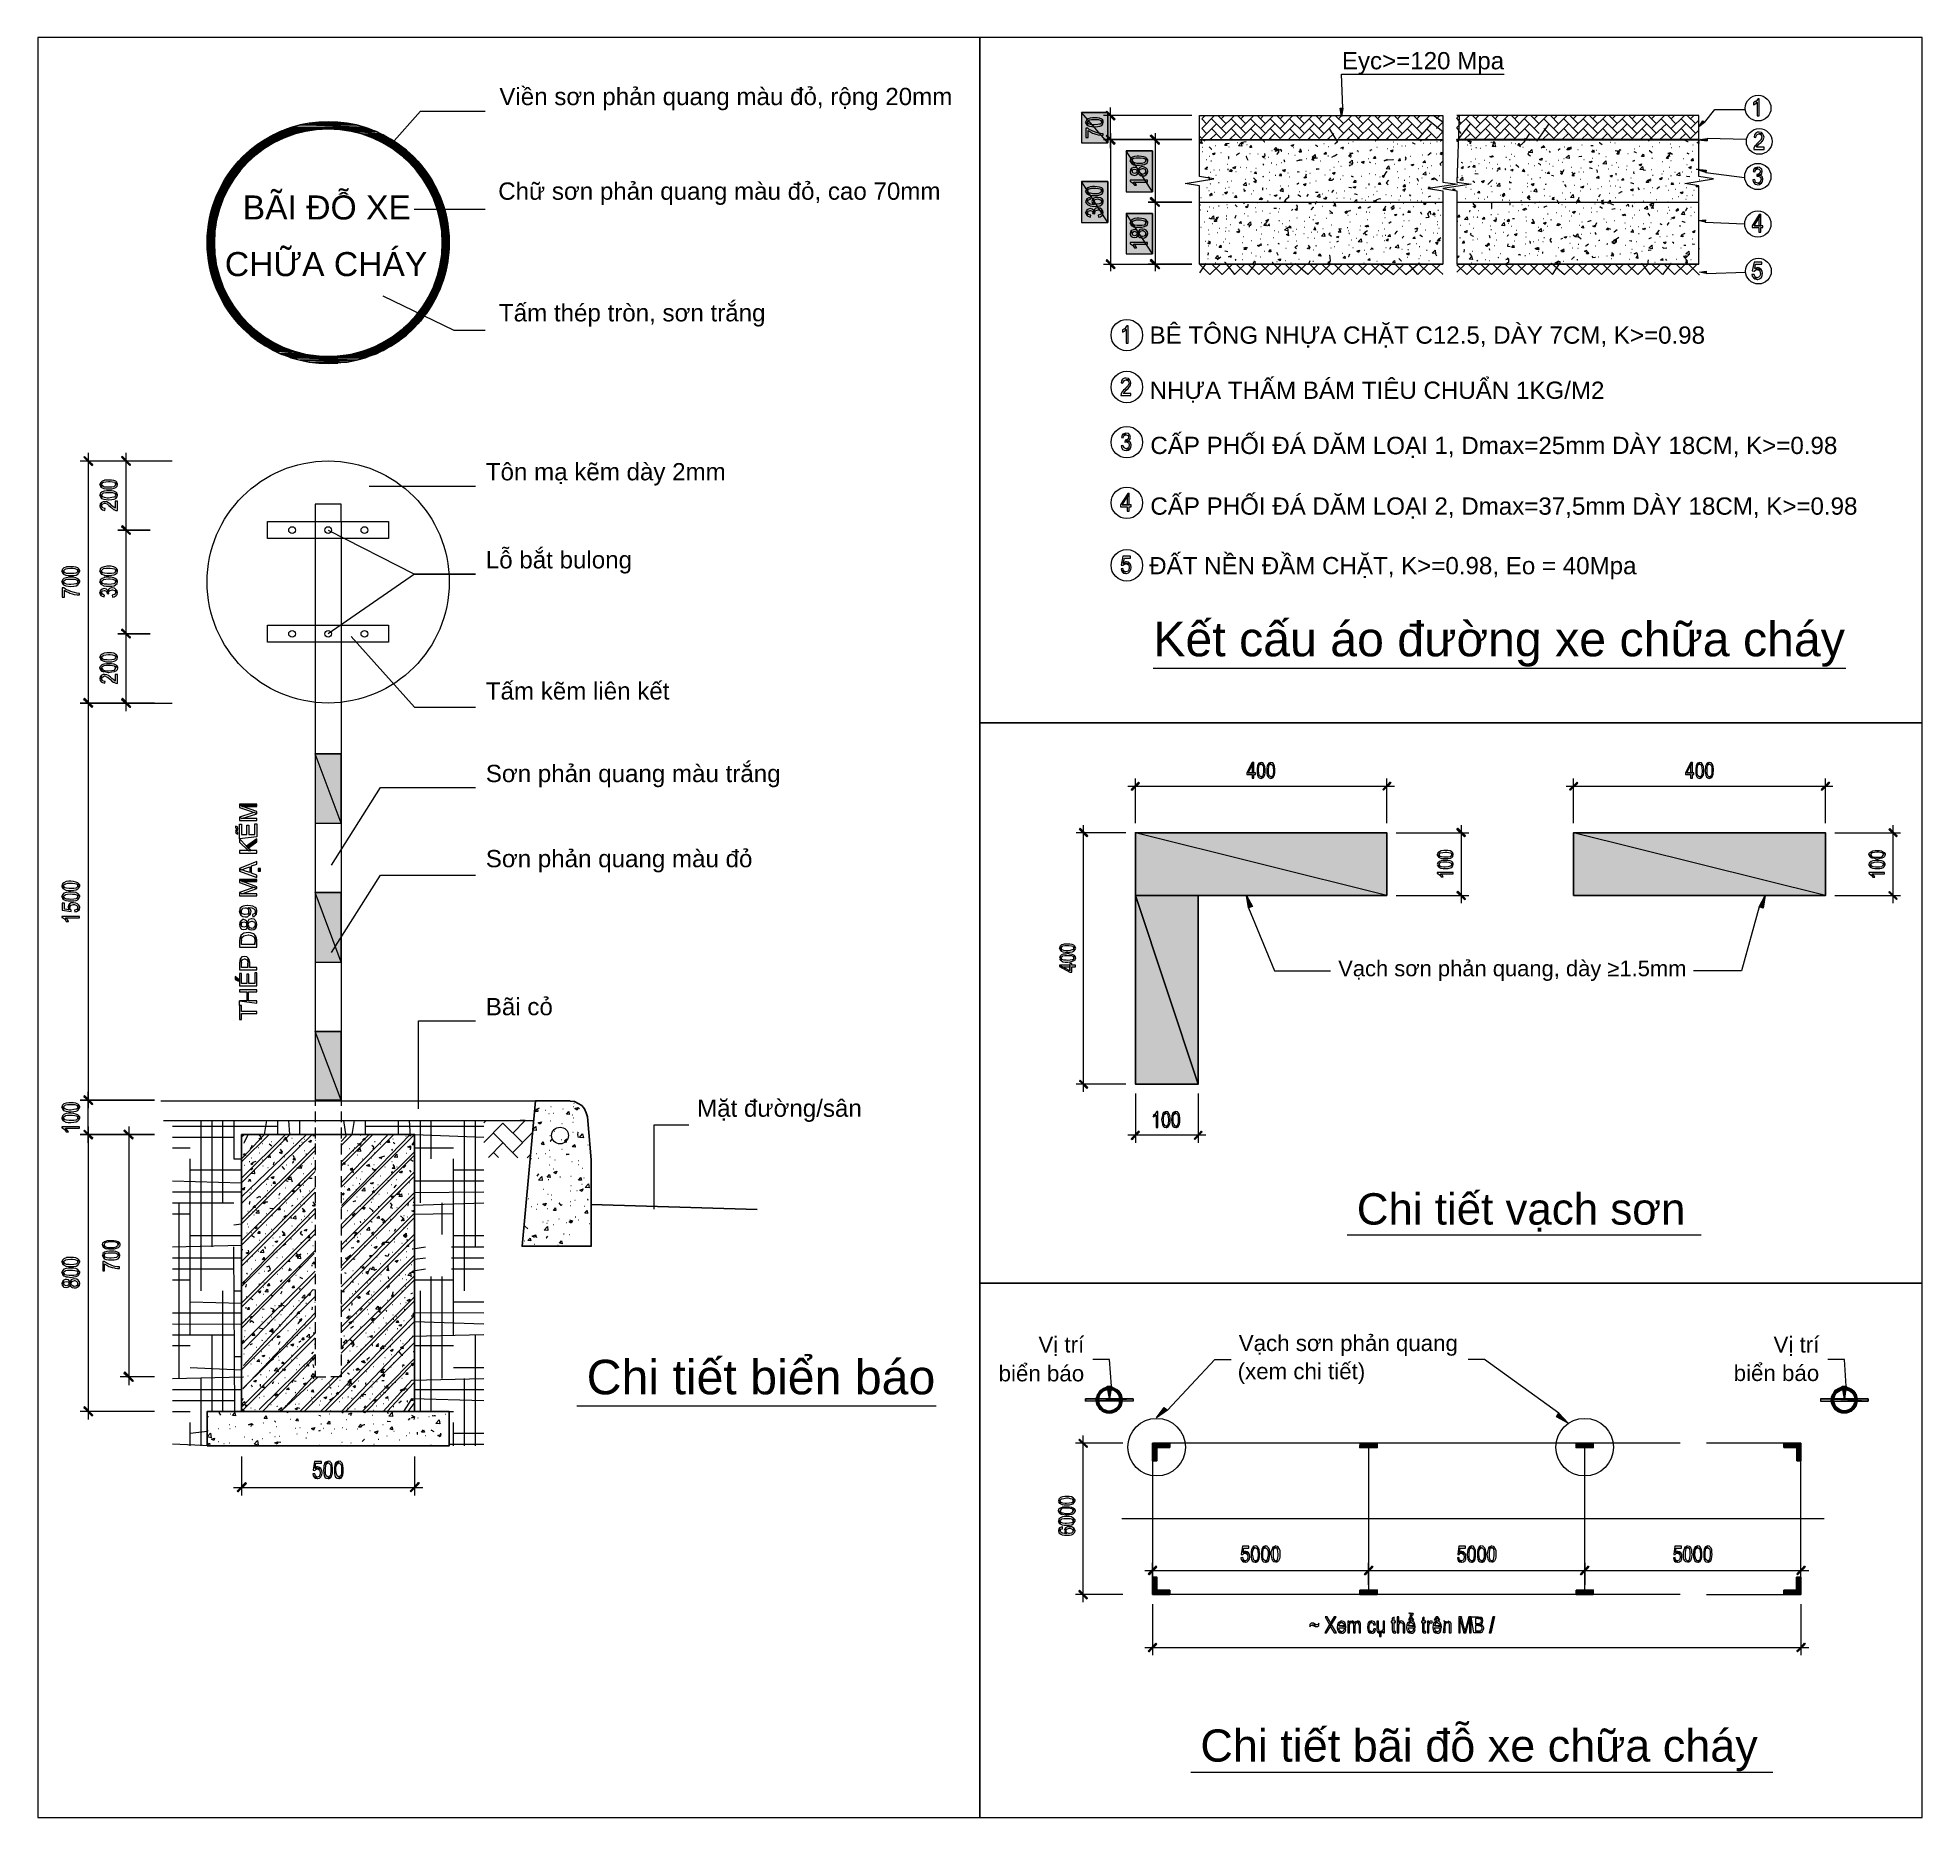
# Model space of a CAD drawing. Header units: millimetres. Extents: x 5121 to 246734, y -48180 to 129206.
# Drawn here: x 173776 to 174161.9, y 2173.7 to 2538.3 of the extents above; entities that cross this region are included whole.
import ezdxf

# ---------------------------------------------------------------- set-up
doc = ezdxf.new("R2010")
doc.units = ezdxf.units.MM
for name, color, linetype, lineweight in [('PCCC_241204-CHI TIET CAU TAO PCCC_dwg-1', 250, 'Continuous', 18), ('PDF_Geometry', 250, 'Continuous', 18), ('PDF_Geometry-1', 10, 'Continuous', 25), ('PDF_Solid Fills', 250, 'Continuous', 18), ('PDF_Solid Fills-1', 10, 'Continuous', 25), ('PDF_Text-1', 7, 'Continuous', 18)]:
    doc.layers.add(name, color=color, linetype=linetype, lineweight=lineweight)
doc.styles.add('Arial', font='arial_0.ttf', dxfattribs={"height": 3.536039})
doc.styles.add('Arial_1', font='arial_0.ttf', dxfattribs={"height": 7.072079})
doc.styles.add('Arial_2', font='arial_0.ttf', dxfattribs={"height": 3.214581})
doc.styles.add('Arial_3', font='arial_0.ttf', dxfattribs={"height": 6.429163})
doc.styles.add('Arial_4', font='arial_0.ttf', dxfattribs={"height": 3.268158})
doc.styles.add('Arial_5', font='arial_0.ttf', dxfattribs={"height": 6.589892})
doc.styles.add('Arial_6', font='arial_0.ttf', dxfattribs={"height": 4.929025})

# ---------------------------------------------------------------- blocks, each defined once
blk = doc.blocks.new('PCCC_241204-CHI TIET CAU TAO PCCC_dwg-1605646-PCCC-CHI TIẾT CÂU TẠO PCCC')
at = {"layer": 'PDF_Solid Fills'}
for points in [[(3342.81, 2522.14), (3342.51, 2523.86), (3343.11, 2523.86)], [(3142.97, 2519.9), (3129.57, 2520.42), (3127.7, 2519.9)], [(3141.1, 2520.42), (3131.45, 2520.79), (3129.57, 2520.42)], [(3142.97, 2519.9), (3129.57, 2520.42), (3141.1, 2520.42)], [(3139.23, 2520.79), (3133.39, 2521.02), (3131.45, 2520.79)], [(3141.1, 2520.42), (3131.45, 2520.79), (3139.23, 2520.79)], [(3137.28, 2521.02), (3135.34, 2521.09), (3133.39, 2521.02)], [(3139.23, 2520.79), (3133.39, 2521.02), (3137.28, 2521.02)], [(3294.98, 2516.75), (3289.6, 2522.96), (3289.6, 2516.75)], [(3294.98, 2516.75), (3289.6, 2522.96), (3294.98, 2522.96)], [(3296.48, 2521.62), (3294.76, 2523.26), (3294.61, 2523.11)], [(3296.26, 2521.39), (3294.61, 2523.11), (3296.48, 2521.62)], [(3416.01, 2520.04), (3416.83, 2521.24), (3417.13, 2520.94)], [(3121.57, 2515.25), (3120.59, 2516.23), (3119.32, 2515.25)], [(3123.14, 2516.23), (3120.74, 2516.38), (3120.59, 2516.23)], [(3121.57, 2515.25), (3120.59, 2516.23), (3123.14, 2516.23)], [(3123.36, 2516.38), (3121.94, 2517.13), (3120.74, 2516.38)], [(3123.14, 2516.23), (3120.74, 2516.38), (3123.36, 2516.38)], [(3124.71, 2517.13), (3122.39, 2517.43), (3121.94, 2517.13)], [(3123.36, 2516.38), (3121.94, 2517.13), (3124.71, 2517.13)], [(3125.38, 2517.43), (3123.21, 2517.87), (3122.39, 2517.43)], [(3124.71, 2517.13), (3122.39, 2517.43), (3125.38, 2517.43)], [(3126.36, 2517.87), (3124.11, 2518.4), (3123.21, 2517.87)], [(3125.38, 2517.43), (3123.21, 2517.87), (3126.36, 2517.87)], [(3127.7, 2518.4), (3124.41, 2518.55), (3124.11, 2518.4)], [(3126.36, 2517.87), (3124.11, 2518.4), (3127.7, 2518.4)], [(3128.08, 2518.55), (3125.46, 2519.07), (3124.41, 2518.55)], [(3127.7, 2518.4), (3124.41, 2518.55), (3128.08, 2518.55)], [(3129.87, 2519.07), (3125.83, 2519.22), (3125.46, 2519.07)], [(3128.08, 2518.55), (3125.46, 2519.07), (3129.87, 2519.07)], [(3130.77, 2519.22), (3126.36, 2519.37), (3125.83, 2519.22)], [(3129.87, 2519.07), (3125.83, 2519.22), (3130.77, 2519.22)], [(3131.67, 2519.37), (3126.96, 2519.6), (3126.36, 2519.37)], [(3130.77, 2519.22), (3126.36, 2519.37), (3131.67, 2519.37)], [(3133.47, 2519.6), (3127.1, 2519.67), (3126.96, 2519.6)], [(3131.67, 2519.37), (3126.96, 2519.6), (3133.47, 2519.6)], [(3143.57, 2519.67), (3127.7, 2519.9), (3127.1, 2519.67)], [(3133.47, 2519.6), (3127.1, 2519.67), (3135.34, 2519.67)], [(3143.57, 2519.67), (3127.7, 2519.9), (3142.97, 2519.9)], [(3143.72, 2519.6), (3135.34, 2519.67), (3137.13, 2519.6)], [(3143.72, 2519.6), (3135.34, 2519.67), (3143.57, 2519.67)], [(3144.32, 2519.37), (3137.13, 2519.6), (3139.01, 2519.37)], [(3144.32, 2519.37), (3137.13, 2519.6), (3143.72, 2519.6)], [(3144.84, 2519.22), (3139.01, 2519.37), (3139.9, 2519.22)], [(3144.84, 2519.22), (3139.01, 2519.37), (3144.32, 2519.37)], [(3145.22, 2519.07), (3139.9, 2519.22), (3140.8, 2519.07)], [(3145.22, 2519.07), (3139.9, 2519.22), (3144.84, 2519.22)], [(3146.27, 2518.55), (3140.8, 2519.07), (3142.52, 2518.55)], [(3146.27, 2518.55), (3140.8, 2519.07), (3145.22, 2519.07)], [(3146.56, 2518.4), (3142.52, 2518.55), (3142.97, 2518.4)], [(3146.56, 2518.4), (3142.52, 2518.55), (3146.27, 2518.55)], [(3147.46, 2517.87), (3142.97, 2518.4), (3144.24, 2517.87)], [(3147.46, 2517.87), (3142.97, 2518.4), (3146.56, 2518.4)], [(3148.29, 2517.43), (3144.24, 2517.87), (3145.29, 2517.43)], [(3148.29, 2517.43), (3144.24, 2517.87), (3147.46, 2517.87)], [(3148.74, 2517.13), (3145.29, 2517.43), (3145.97, 2517.13)], [(3148.74, 2517.13), (3145.29, 2517.43), (3148.29, 2517.43)], [(3149.93, 2516.38), (3145.97, 2517.13), (3147.31, 2516.38)], [(3149.93, 2516.38), (3145.97, 2517.13), (3148.74, 2517.13)], [(3150.08, 2516.23), (3147.31, 2516.38), (3147.54, 2516.23)], [(3150.08, 2516.23), (3147.31, 2516.38), (3149.93, 2516.38)], [(3151.35, 2515.25), (3147.54, 2516.23), (3149.03, 2515.25)], [(3151.35, 2515.25), (3147.54, 2516.23), (3150.08, 2516.23)], [(3296.48, 2516.6), (3294.61, 2518.17), (3294.76, 2518.32)], [(3296.48, 2516.6), (3294.61, 2518.17), (3294.76, 2518.32)], [(3296.26, 2516.45), (3296.48, 2516.6), (3294.61, 2518.17)], [(3296.26, 2516.45), (3296.48, 2516.6), (3294.61, 2518.17)], [(3305.54, 2516.6), (3303.67, 2518.17), (3303.89, 2518.32)], [(3305.39, 2516.45), (3305.54, 2516.6), (3303.67, 2518.17)], [(3313.77, 2517.35), (3363.54, 2517.35), (3363.54, 2517.43)], [(3313.77, 2517.35), (3313.77, 2517.43), (3363.54, 2517.43)], [(3366.46, 2517.35), (3416.01, 2517.35), (3416.01, 2517.43)], [(3366.46, 2517.35), (3366.46, 2517.43), (3416.01, 2517.43)], [(3417.66, 2517.2), (3416.24, 2517.43), (3417.66, 2517.65)], [(3117.6, 2511.51), (3116.48, 2512.41), (3115.8, 2511.51)], [(3118.42, 2512.41), (3116.85, 2512.86), (3116.48, 2512.41)], [(3117.6, 2511.51), (3116.48, 2512.41), (3118.42, 2512.41)], [(3118.8, 2512.86), (3117.82, 2513.83), (3116.85, 2512.86)], [(3118.42, 2512.41), (3116.85, 2512.86), (3118.8, 2512.86)], [(3119.92, 2513.83), (3118.05, 2514.06), (3117.82, 2513.83)], [(3118.8, 2512.86), (3117.82, 2513.83), (3119.92, 2513.83)], [(3120.14, 2514.06), (3119.25, 2515.18), (3118.05, 2514.06)], [(3119.92, 2513.83), (3118.05, 2514.06), (3120.14, 2514.06)], [(3121.49, 2515.18), (3119.32, 2515.25), (3119.25, 2515.18)], [(3120.14, 2514.06), (3119.25, 2515.18), (3121.49, 2515.18)], [(3121.49, 2515.18), (3119.32, 2515.25), (3121.57, 2515.25)], [(3151.43, 2515.18), (3149.03, 2515.25), (3149.11, 2515.18)], [(3151.43, 2515.18), (3149.03, 2515.25), (3151.35, 2515.25)], [(3152.63, 2514.06), (3149.11, 2515.18), (3150.53, 2514.06)], [(3152.63, 2514.06), (3149.11, 2515.18), (3151.43, 2515.18)], [(3152.85, 2513.83), (3150.53, 2514.06), (3150.76, 2513.83)], [(3152.85, 2513.83), (3150.53, 2514.06), (3152.63, 2514.06)], [(3153.75, 2512.86), (3150.76, 2513.83), (3151.88, 2512.86)], [(3153.75, 2512.86), (3150.76, 2513.83), (3152.85, 2513.83)], [(3154.2, 2512.41), (3151.88, 2512.86), (3152.25, 2512.41)], [(3154.2, 2512.41), (3151.88, 2512.86), (3153.75, 2512.86)], [(3154.87, 2511.51), (3152.25, 2512.41), (3153.08, 2511.51)], [(3154.87, 2511.51), (3152.25, 2512.41), (3154.2, 2512.41)], [(3304.12, 2506.72), (3298.73, 2515.11), (3298.73, 2506.72)], [(3304.12, 2506.72), (3298.73, 2515.11), (3304.12, 2515.11)], [(3114.91, 2507.55), (3113.78, 2508.52), (3113.26, 2507.55)], [(3115.43, 2508.52), (3114.23, 2509.27), (3113.78, 2508.52)], [(3114.91, 2507.55), (3113.78, 2508.52), (3115.43, 2508.52)], [(3115.88, 2509.27), (3114.76, 2510.02), (3114.23, 2509.27)], [(3115.43, 2508.52), (3114.23, 2509.27), (3115.88, 2509.27)], [(3116.4, 2510.02), (3115.28, 2510.91), (3114.76, 2510.02)], [(3115.88, 2509.27), (3114.76, 2510.02), (3116.4, 2510.02)], [(3117.08, 2510.91), (3115.8, 2511.51), (3115.28, 2510.91)], [(3116.4, 2510.02), (3115.28, 2510.91), (3117.08, 2510.91)], [(3117.08, 2510.91), (3115.8, 2511.51), (3117.6, 2511.51)], [(3155.4, 2510.91), (3153.08, 2511.51), (3153.6, 2510.91)], [(3155.4, 2510.91), (3153.08, 2511.51), (3154.87, 2511.51)], [(3155.92, 2510.02), (3153.6, 2510.91), (3154.2, 2510.02)], [(3155.92, 2510.02), (3153.6, 2510.91), (3155.4, 2510.91)], [(3156.44, 2509.27), (3154.2, 2510.02), (3154.72, 2509.27)], [(3156.44, 2509.27), (3154.2, 2510.02), (3155.92, 2510.02)], [(3156.89, 2508.52), (3154.72, 2509.27), (3155.25, 2508.52)], [(3156.89, 2508.52), (3154.72, 2509.27), (3156.44, 2509.27)], [(3157.42, 2507.55), (3155.25, 2508.52), (3155.77, 2507.55)], [(3157.42, 2507.55), (3155.25, 2508.52), (3156.89, 2508.52)], [(3294.98, 2500.44), (3289.6, 2508.82), (3289.6, 2500.44)], [(3294.98, 2500.44), (3289.6, 2508.82), (3294.98, 2508.82)], [(3417.43, 2510.69), (3416.01, 2511.14), (3417.51, 2511.14)], [(3113.26, 2503.95), (3112.21, 2505.23), (3111.76, 2503.95)], [(3113.78, 2505.23), (3112.44, 2505.82), (3112.21, 2505.23)], [(3113.26, 2503.95), (3112.21, 2505.23), (3113.78, 2505.23)], [(3114.01, 2505.82), (3112.96, 2506.95), (3112.44, 2505.82)], [(3113.78, 2505.23), (3112.44, 2505.82), (3114.01, 2505.82)], [(3114.53, 2506.95), (3113.26, 2507.55), (3112.96, 2506.95)], [(3114.01, 2505.82), (3112.96, 2506.95), (3114.53, 2506.95)], [(3114.53, 2506.95), (3113.26, 2507.55), (3114.91, 2507.55)], [(3157.72, 2506.95), (3155.77, 2507.55), (3156.15, 2506.95)], [(3157.72, 2506.95), (3155.77, 2507.55), (3157.42, 2507.55)], [(3158.24, 2505.82), (3156.15, 2506.95), (3156.67, 2505.82)], [(3158.24, 2505.82), (3156.15, 2506.95), (3157.72, 2506.95)], [(3158.39, 2505.23), (3156.67, 2505.82), (3156.89, 2505.23)], [(3158.39, 2505.23), (3156.67, 2505.82), (3158.24, 2505.82)], [(3158.91, 2503.95), (3156.89, 2505.23), (3157.42, 2503.95)], [(3158.91, 2503.95), (3156.89, 2505.23), (3158.39, 2505.23)], [(3305.54, 2503.88), (3303.89, 2505.6), (3303.67, 2505.38)], [(3305.54, 2503.88), (3303.67, 2505.38), (3303.89, 2505.6)], [(3305.39, 2503.73), (3303.67, 2505.38), (3305.54, 2503.88)], [(3305.39, 2503.73), (3305.54, 2503.88), (3303.67, 2505.38)], [(3112.29, 2500.21), (3111.16, 2501.78), (3110.86, 2500.21)], [(3112.58, 2501.78), (3111.24, 2502.08), (3111.16, 2501.78)], [(3112.29, 2500.21), (3111.16, 2501.78), (3112.58, 2501.78)], [(3112.73, 2502.08), (3111.61, 2503.5), (3111.24, 2502.08)], [(3112.58, 2501.78), (3111.24, 2502.08), (3112.73, 2502.08)], [(3113.11, 2503.5), (3111.76, 2503.95), (3111.61, 2503.5)], [(3112.73, 2502.08), (3111.61, 2503.5), (3113.11, 2503.5)], [(3113.11, 2503.5), (3111.76, 2503.95), (3113.26, 2503.95)], [(3158.99, 2503.5), (3157.42, 2503.95), (3157.57, 2503.5)], [(3158.99, 2503.5), (3157.42, 2503.95), (3158.91, 2503.95)], [(3159.44, 2502.08), (3157.57, 2503.5), (3157.94, 2502.08)], [(3159.44, 2502.08), (3157.57, 2503.5), (3158.99, 2503.5)], [(3159.51, 2501.78), (3157.94, 2502.08), (3158.02, 2501.78)], [(3159.51, 2501.78), (3157.94, 2502.08), (3159.44, 2502.08)], [(3159.81, 2500.21), (3158.02, 2501.78), (3158.39, 2500.21)], [(3159.81, 2500.21), (3158.02, 2501.78), (3159.51, 2501.78)], [(3292.29, 2502.23), (3292.29, 2502.46), (3292.07, 2502.91), (3291.92, 2502.31)], [(3304.12, 2494), (3298.73, 2502.31), (3298.73, 2494)], [(3304.12, 2494), (3298.73, 2502.31), (3304.12, 2502.31)], [(3417.28, 2500.51), (3415.94, 2500.88), (3417.36, 2500.96)], [(3111.99, 2496.32), (3110.64, 2498.12), (3110.56, 2496.32)], [(3112.06, 2498.26), (3110.86, 2499.99), (3110.64, 2498.26)], [(3112.06, 2498.12), (3110.64, 2498.26), (3110.64, 2498.12)], [(3112.06, 2498.12), (3110.64, 2498.26), (3112.06, 2498.26)], [(3111.99, 2496.32), (3110.64, 2498.12), (3112.06, 2498.12)], [(3112.29, 2499.99), (3110.86, 2500.21), (3110.86, 2499.99)], [(3112.29, 2499.99), (3110.86, 2500.21), (3112.29, 2500.21)], [(3112.06, 2498.26), (3110.86, 2499.99), (3112.29, 2499.99)], [(3159.81, 2499.99), (3158.39, 2500.21), (3158.39, 2499.99)], [(3159.81, 2499.99), (3158.39, 2500.21), (3159.81, 2500.21)], [(3160.04, 2498.26), (3158.39, 2499.99), (3158.61, 2498.26)], [(3160.04, 2498.26), (3158.39, 2499.99), (3159.81, 2499.99)], [(3160.04, 2498.12), (3158.61, 2498.26), (3158.61, 2498.12)], [(3160.04, 2498.12), (3158.61, 2498.26), (3160.04, 2498.26)], [(3160.11, 2496.32), (3158.61, 2498.12), (3158.69, 2496.32)], [(3160.11, 2496.32), (3158.61, 2498.12), (3160.04, 2498.12)], [(3112.06, 2494.45), (3110.56, 2496.32), (3110.64, 2494.45)], [(3112.06, 2494.45), (3110.56, 2496.32), (3111.99, 2496.32)], [(3112.06, 2494.37), (3110.64, 2494.45), (3110.64, 2494.37)], [(3112.06, 2494.37), (3110.64, 2494.45), (3112.06, 2494.45)], [(3112.29, 2492.65), (3110.64, 2494.37), (3110.86, 2492.65)], [(3112.29, 2492.65), (3110.64, 2494.37), (3112.06, 2494.37)], [(3159.81, 2492.65), (3158.61, 2494.37), (3158.39, 2492.65)], [(3160.04, 2494.45), (3158.69, 2496.32), (3158.61, 2494.45)], [(3160.04, 2494.37), (3158.61, 2494.45), (3158.61, 2494.37)], [(3160.04, 2494.37), (3158.61, 2494.45), (3160.04, 2494.45)], [(3159.81, 2492.65), (3158.61, 2494.37), (3160.04, 2494.37)], [(3160.04, 2494.45), (3158.69, 2496.32), (3160.11, 2496.32)], [(3112.29, 2492.43), (3110.86, 2492.65), (3110.86, 2492.43)], [(3112.29, 2492.43), (3110.86, 2492.65), (3112.29, 2492.65)], [(3112.58, 2490.85), (3110.86, 2492.43), (3111.16, 2490.85)], [(3112.58, 2490.85), (3110.86, 2492.43), (3112.29, 2492.43)], [(3112.73, 2490.56), (3111.16, 2490.85), (3111.24, 2490.56)], [(3112.73, 2490.56), (3111.16, 2490.85), (3112.58, 2490.85)], [(3113.11, 2489.06), (3111.24, 2490.56), (3111.61, 2489.06)], [(3113.11, 2489.06), (3111.24, 2490.56), (3112.73, 2490.56)], [(3158.99, 2489.06), (3157.94, 2490.56), (3157.57, 2489.06)], [(3159.44, 2490.56), (3158.02, 2490.85), (3157.94, 2490.56)], [(3158.99, 2489.06), (3157.94, 2490.56), (3159.44, 2490.56)], [(3159.51, 2490.85), (3158.39, 2492.43), (3158.02, 2490.85)], [(3159.44, 2490.56), (3158.02, 2490.85), (3159.51, 2490.85)], [(3159.81, 2492.43), (3158.39, 2492.65), (3158.39, 2492.43)], [(3159.81, 2492.43), (3158.39, 2492.65), (3159.81, 2492.65)], [(3159.51, 2490.85), (3158.39, 2492.43), (3159.81, 2492.43)], [(3296.48, 2491.15), (3294.76, 2492.88), (3294.61, 2492.65)], [(3296.26, 2490.93), (3294.61, 2492.65), (3296.48, 2491.15)], [(3305.54, 2491.15), (3303.89, 2492.88), (3303.67, 2492.65)], [(3305.39, 2490.93), (3303.67, 2492.65), (3305.54, 2491.15)], [(3417.51, 2490.03), (3416.09, 2490.26), (3417.51, 2490.48)], [(3113.26, 2488.68), (3111.61, 2489.06), (3111.76, 2488.68)], [(3113.26, 2488.68), (3111.61, 2489.06), (3113.11, 2489.06)], [(3113.78, 2487.34), (3111.76, 2488.68), (3112.21, 2487.34)], [(3113.78, 2487.34), (3111.76, 2488.68), (3113.26, 2488.68)], [(3114.01, 2486.81), (3112.21, 2487.34), (3112.44, 2486.81)], [(3114.01, 2486.81), (3112.21, 2487.34), (3113.78, 2487.34)], [(3114.53, 2485.69), (3112.44, 2486.81), (3112.96, 2485.69)], [(3114.53, 2485.69), (3112.44, 2486.81), (3114.01, 2486.81)], [(3114.91, 2485.09), (3112.96, 2485.69), (3113.26, 2485.09)], [(3114.91, 2485.09), (3112.96, 2485.69), (3114.53, 2485.69)], [(3157.42, 2485.09), (3156.15, 2485.69), (3155.77, 2485.09)], [(3157.72, 2485.69), (3156.67, 2486.81), (3156.15, 2485.69)], [(3157.42, 2485.09), (3156.15, 2485.69), (3157.72, 2485.69)], [(3158.24, 2486.81), (3156.89, 2487.34), (3156.67, 2486.81)], [(3157.72, 2485.69), (3156.67, 2486.81), (3158.24, 2486.81)], [(3158.39, 2487.34), (3157.42, 2488.68), (3156.89, 2487.34)], [(3158.24, 2486.81), (3156.89, 2487.34), (3158.39, 2487.34)], [(3158.91, 2488.68), (3157.57, 2489.06), (3157.42, 2488.68)], [(3158.39, 2487.34), (3157.42, 2488.68), (3158.91, 2488.68)], [(3158.91, 2488.68), (3157.57, 2489.06), (3158.99, 2489.06)], [(3115.43, 2484.12), (3113.26, 2485.09), (3113.78, 2484.12)], [(3115.43, 2484.12), (3113.26, 2485.09), (3114.91, 2485.09)], [(3115.88, 2483.37), (3113.78, 2484.12), (3114.23, 2483.37)], [(3115.88, 2483.37), (3113.78, 2484.12), (3115.43, 2484.12)], [(3116.4, 2482.55), (3114.23, 2483.37), (3114.76, 2482.55)], [(3116.4, 2482.55), (3114.23, 2483.37), (3115.88, 2483.37)], [(3117.08, 2481.72), (3114.76, 2482.55), (3115.28, 2481.72)], [(3117.08, 2481.72), (3114.76, 2482.55), (3116.4, 2482.55)], [(3117.6, 2481.12), (3115.28, 2481.72), (3115.8, 2481.12)], [(3117.6, 2481.12), (3115.28, 2481.72), (3117.08, 2481.72)], [(3154.87, 2481.12), (3153.6, 2481.72), (3153.08, 2481.12)], [(3155.4, 2481.72), (3154.2, 2482.55), (3153.6, 2481.72)], [(3154.87, 2481.12), (3153.6, 2481.72), (3155.4, 2481.72)], [(3155.92, 2482.55), (3154.72, 2483.37), (3154.2, 2482.55)], [(3155.4, 2481.72), (3154.2, 2482.55), (3155.92, 2482.55)], [(3156.44, 2483.37), (3155.25, 2484.12), (3154.72, 2483.37)], [(3155.92, 2482.55), (3154.72, 2483.37), (3156.44, 2483.37)], [(3156.89, 2484.12), (3155.77, 2485.09), (3155.25, 2484.12)], [(3156.44, 2483.37), (3155.25, 2484.12), (3156.89, 2484.12)], [(3156.89, 2484.12), (3155.77, 2485.09), (3157.42, 2485.09)], [(3118.42, 2480.23), (3115.8, 2481.12), (3116.48, 2480.23)], [(3118.42, 2480.23), (3115.8, 2481.12), (3117.6, 2481.12)], [(3118.8, 2479.78), (3116.48, 2480.23), (3116.85, 2479.78)], [(3118.8, 2479.78), (3116.48, 2480.23), (3118.42, 2480.23)], [(3119.92, 2478.8), (3116.85, 2479.78), (3117.82, 2478.8)], [(3119.92, 2478.8), (3116.85, 2479.78), (3118.8, 2479.78)], [(3120.14, 2478.58), (3117.82, 2478.8), (3118.05, 2478.58)], [(3120.14, 2478.58), (3117.82, 2478.8), (3119.92, 2478.8)], [(3121.49, 2477.46), (3118.05, 2478.58), (3119.25, 2477.46)], [(3121.49, 2477.46), (3118.05, 2478.58), (3120.14, 2478.58)], [(3151.43, 2477.46), (3150.53, 2478.58), (3149.11, 2477.46)], [(3152.63, 2478.58), (3150.76, 2478.8), (3150.53, 2478.58)], [(3151.43, 2477.46), (3150.53, 2478.58), (3152.63, 2478.58)], [(3152.85, 2478.8), (3151.88, 2479.78), (3150.76, 2478.8)], [(3152.63, 2478.58), (3150.76, 2478.8), (3152.85, 2478.8)], [(3153.75, 2479.78), (3152.25, 2480.23), (3151.88, 2479.78)], [(3152.85, 2478.8), (3151.88, 2479.78), (3153.75, 2479.78)], [(3154.2, 2480.23), (3153.08, 2481.12), (3152.25, 2480.23)], [(3153.75, 2479.78), (3152.25, 2480.23), (3154.2, 2480.23)], [(3154.2, 2480.23), (3153.08, 2481.12), (3154.87, 2481.12)], [(3121.57, 2477.38), (3119.25, 2477.46), (3119.32, 2477.38)], [(3121.57, 2477.38), (3119.25, 2477.46), (3121.49, 2477.46)], [(3123.14, 2476.41), (3119.32, 2477.38), (3120.59, 2476.41)], [(3123.14, 2476.41), (3119.32, 2477.38), (3121.57, 2477.38)], [(3123.36, 2476.26), (3120.59, 2476.41), (3120.74, 2476.26)], [(3123.36, 2476.26), (3120.59, 2476.41), (3123.14, 2476.41)], [(3124.71, 2475.51), (3120.74, 2476.26), (3121.94, 2475.51)], [(3124.71, 2475.51), (3120.74, 2476.26), (3123.36, 2476.26)], [(3125.38, 2475.21), (3121.94, 2475.51), (3122.39, 2475.21)], [(3125.38, 2475.21), (3121.94, 2475.51), (3124.71, 2475.51)], [(3126.36, 2474.76), (3122.39, 2475.21), (3123.21, 2474.76)], [(3126.36, 2474.76), (3122.39, 2475.21), (3125.38, 2475.21)], [(3127.7, 2474.24), (3123.21, 2474.76), (3124.11, 2474.24)], [(3127.7, 2474.24), (3123.21, 2474.76), (3126.36, 2474.76)], [(3128.08, 2474.09), (3124.11, 2474.24), (3124.41, 2474.09)], [(3128.08, 2474.09), (3124.11, 2474.24), (3127.7, 2474.24)], [(3129.87, 2473.57), (3124.41, 2474.09), (3125.46, 2473.57)], [(3129.87, 2473.57), (3124.41, 2474.09), (3128.08, 2474.09)], [(3145.22, 2473.57), (3142.52, 2474.09), (3140.8, 2473.57)], [(3146.27, 2474.09), (3142.97, 2474.24), (3142.52, 2474.09)], [(3145.22, 2473.57), (3142.52, 2474.09), (3146.27, 2474.09)], [(3146.56, 2474.24), (3144.24, 2474.76), (3142.97, 2474.24)], [(3146.27, 2474.09), (3142.97, 2474.24), (3146.56, 2474.24)], [(3147.46, 2474.76), (3145.29, 2475.21), (3144.24, 2474.76)], [(3146.56, 2474.24), (3144.24, 2474.76), (3147.46, 2474.76)], [(3148.29, 2475.21), (3145.97, 2475.51), (3145.29, 2475.21)], [(3147.46, 2474.76), (3145.29, 2475.21), (3148.29, 2475.21)], [(3148.74, 2475.51), (3147.31, 2476.26), (3145.97, 2475.51)], [(3148.29, 2475.21), (3145.97, 2475.51), (3148.74, 2475.51)], [(3149.93, 2476.26), (3147.54, 2476.41), (3147.31, 2476.26)], [(3148.74, 2475.51), (3147.31, 2476.26), (3149.93, 2476.26)], [(3150.08, 2476.41), (3149.03, 2477.38), (3147.54, 2476.41)], [(3149.93, 2476.26), (3147.54, 2476.41), (3150.08, 2476.41)], [(3151.35, 2477.38), (3149.11, 2477.46), (3149.03, 2477.38)], [(3150.08, 2476.41), (3149.03, 2477.38), (3151.35, 2477.38)], [(3151.35, 2477.38), (3149.11, 2477.46), (3151.43, 2477.46)], [(3130.77, 2473.42), (3125.46, 2473.57), (3125.83, 2473.42)], [(3130.77, 2473.42), (3125.46, 2473.57), (3129.87, 2473.57)], [(3131.67, 2473.27), (3125.83, 2473.42), (3126.36, 2473.27)], [(3131.67, 2473.27), (3125.83, 2473.42), (3130.77, 2473.42)], [(3133.47, 2473.04), (3126.36, 2473.27), (3126.96, 2473.04)], [(3133.47, 2473.04), (3126.36, 2473.27), (3131.67, 2473.27)], [(3135.34, 2472.97), (3126.96, 2473.04), (3127.1, 2472.97)], [(3135.34, 2472.97), (3126.96, 2473.04), (3133.47, 2473.04)], [(3142.97, 2472.74), (3127.1, 2472.97), (3127.7, 2472.74)], [(3142.97, 2472.74), (3127.1, 2472.97), (3143.57, 2472.97)], [(3141.1, 2472.22), (3127.7, 2472.74), (3129.57, 2472.22)], [(3141.1, 2472.22), (3127.7, 2472.74), (3142.97, 2472.74)], [(3139.23, 2471.84), (3129.57, 2472.22), (3131.45, 2471.84)], [(3139.23, 2471.84), (3129.57, 2472.22), (3141.1, 2472.22)], [(3137.28, 2471.62), (3131.45, 2471.84), (3133.39, 2471.62)], [(3137.28, 2471.62), (3131.45, 2471.84), (3139.23, 2471.84)], [(3135.34, 2471.54), (3133.39, 2471.62), (3137.28, 2471.62)], [(3143.57, 2472.97), (3137.13, 2473.04), (3135.34, 2472.97)], [(3143.72, 2473.04), (3139.01, 2473.27), (3137.13, 2473.04)], [(3143.57, 2472.97), (3137.13, 2473.04), (3143.72, 2473.04)], [(3144.32, 2473.27), (3139.9, 2473.42), (3139.01, 2473.27)], [(3143.72, 2473.04), (3139.01, 2473.27), (3144.32, 2473.27)], [(3144.84, 2473.42), (3140.8, 2473.57), (3139.9, 2473.42)], [(3144.32, 2473.27), (3139.9, 2473.42), (3144.84, 2473.42)], [(3144.84, 2473.42), (3140.8, 2473.57), (3145.22, 2473.57)], [(3087.14, 2450.81), (3085.27, 2452.38), (3085.42, 2452.53)], [(3086.91, 2450.66), (3087.14, 2450.81), (3085.27, 2452.38)], [(3094.85, 2450.81), (3092.98, 2452.38), (3093.2, 2452.53)], [(3094.7, 2450.66), (3094.85, 2450.81), (3092.98, 2452.38)], [(3094.85, 2436.67), (3092.98, 2438.16), (3093.2, 2438.39)], [(3094.85, 2436.67), (3093.2, 2438.39), (3092.98, 2438.16)], [(3094.7, 2436.52), (3094.85, 2436.67), (3092.98, 2438.16)], [(3094.7, 2436.52), (3092.98, 2438.16), (3094.85, 2436.67)], [(3094.85, 2415.41), (3093.2, 2417.13), (3092.98, 2416.98)], [(3094.85, 2415.41), (3092.98, 2416.98), (3093.2, 2417.13)], [(3094.7, 2415.26), (3092.98, 2416.98), (3094.85, 2415.41)], [(3094.7, 2415.26), (3094.85, 2415.41), (3092.98, 2416.98)], [(3087.14, 2401.26), (3085.27, 2402.76), (3085.42, 2402.99)], [(3087.14, 2401.26), (3085.42, 2402.99), (3085.27, 2402.76)], [(3086.91, 2401.11), (3087.14, 2401.26), (3085.27, 2402.76)], [(3086.91, 2401.11), (3085.27, 2402.76), (3087.14, 2401.26)], [(3094.85, 2401.26), (3093.2, 2402.99), (3092.98, 2402.76)], [(3094.7, 2401.11), (3092.98, 2402.76), (3094.85, 2401.26)], [(3137.96, 2377.39), (3132.64, 2391.61), (3132.64, 2377.39)], [(3137.96, 2377.39), (3132.64, 2391.61), (3137.96, 2391.61)], [(3299.92, 2384.12), (3299.77, 2384.27), (3301.27, 2385.77)], [(3299.92, 2384.12), (3301.42, 2385.62), (3301.27, 2385.77)], [(3351.42, 2384.12), (3352.77, 2385.77), (3351.27, 2384.27)], [(3351.42, 2384.12), (3352.77, 2385.77), (3352.92, 2385.62)], [(3389.66, 2384.12), (3389.51, 2384.27), (3391.09, 2385.77)], [(3389.66, 2384.12), (3391.24, 2385.62), (3391.09, 2385.77)], [(3441.23, 2384.12), (3442.58, 2385.77), (3441.01, 2384.27)], [(3441.23, 2384.12), (3442.58, 2385.77), (3442.73, 2385.62)], [(3120.74, 2380.83), (3120.74, 2381.28), (3117.15, 2381.28), (3117.75, 2380.83)], [(3118.95, 2372.3), (3120.74, 2373.57), (3120.74, 2374.17), (3118.57, 2372.67)], [(3290.87, 2374.77), (3289.15, 2376.12), (3289.3, 2376.34)], [(3290.64, 2374.62), (3290.87, 2374.77), (3289.15, 2376.12)], [(3352.09, 2362.57), (3300.6, 2375.44), (3300.6, 2362.57)], [(3352.09, 2362.57), (3300.6, 2375.44), (3352.09, 2375.44)], [(3368.18, 2374.77), (3366.46, 2376.12), (3366.61, 2376.34)], [(3368.03, 2374.62), (3368.18, 2374.77), (3366.46, 2376.12)], [(3441.91, 2362.57), (3390.34, 2375.44), (3390.34, 2362.57)], [(3441.91, 2362.57), (3390.34, 2375.44), (3441.91, 2375.44)], [(3456.58, 2374.77), (3454.86, 2376.12), (3455.08, 2376.27)], [(3456.43, 2374.62), (3456.58, 2374.77), (3454.86, 2376.12)], [(3120.74, 2365.41), (3120.74, 2365.86), (3117.15, 2365.86), (3117.75, 2365.41)], [(3121.49, 2367.58), (3121.49, 2368.11), (3120.97, 2368.11), (3120.97, 2367.58)], [(3137.96, 2348.95), (3132.64, 2363.17), (3132.64, 2348.95)], [(3137.96, 2348.95), (3132.64, 2363.17), (3137.96, 2363.17)], [(3300.6, 2323.95), (3300.6, 2362.57), (3313.47, 2323.95)], [(3313.47, 2323.95), (3300.6, 2362.57), (3313.47, 2362.57)], [(3323.8, 2360.02), (3323.35, 2362.57), (3324.62, 2360.32)], [(3368.18, 2361.9), (3366.61, 2363.47), (3366.46, 2363.24)], [(3368.03, 2361.75), (3366.46, 2363.24), (3368.18, 2361.9)], [(3429.18, 2359.95), (3428.36, 2360.25), (3429.56, 2362.57)], [(3456.58, 2361.9), (3455.01, 2363.39), (3454.86, 2363.24)], [(3456.43, 2361.75), (3454.86, 2363.24), (3456.58, 2361.9)], [(3116.93, 2345.05), (3116.93, 2345.43), (3116.25, 2345.95), (3116.25, 2345.35)], [(3137.96, 2320.65), (3132.64, 2334.73), (3132.64, 2320.65)], [(3137.96, 2320.65), (3132.64, 2334.73), (3137.96, 2334.73)], [(3290.87, 2323.27), (3289.3, 2324.77), (3289.15, 2324.62)], [(3290.64, 2323.05), (3289.15, 2324.62), (3290.87, 2323.27)], [(3087.14, 2319.91), (3085.42, 2321.63), (3085.27, 2321.4)], [(3087.14, 2319.91), (3085.42, 2321.63), (3085.27, 2321.4)], [(3086.91, 2319.76), (3085.27, 2321.4), (3087.14, 2319.91)], [(3086.91, 2319.76), (3085.27, 2321.4), (3087.14, 2319.91)], [(3137.96, 2320.51), (3132.64, 2320.65), (3132.64, 2320.51)], [(3137.96, 2320.51), (3132.64, 2320.65), (3137.96, 2320.65)], [(3087.14, 2312.87), (3085.27, 2314.37), (3085.42, 2314.52)], [(3087.14, 2312.87), (3085.27, 2314.37), (3085.42, 2314.52)], [(3086.91, 2312.65), (3087.14, 2312.87), (3085.27, 2314.37)], [(3086.91, 2312.65), (3087.14, 2312.87), (3085.27, 2314.37)], [(3095.37, 2312.87), (3093.5, 2314.37), (3093.65, 2314.52)], [(3095.22, 2312.65), (3095.37, 2312.87), (3093.5, 2314.37)], [(3299.92, 2312.57), (3299.77, 2312.72), (3301.27, 2314.29)], [(3299.92, 2312.57), (3301.42, 2314.14), (3301.27, 2314.29)], [(3312.8, 2312.57), (3314.14, 2314.29), (3312.65, 2312.72)], [(3312.8, 2312.57), (3314.14, 2314.29), (3314.29, 2314.14)], [(3095.37, 2263.25), (3093.65, 2264.97), (3093.5, 2264.74)], [(3095.22, 2263.02), (3093.5, 2264.74), (3095.37, 2263.25)], [(3293.79, 2261.38), (3296.41, 2261.6), (3296.71, 2261.38)], [(3293.79, 2261.38), (3296.41, 2261.6), (3294.09, 2261.6)], [(3294.09, 2261.6), (3295.88, 2261.83), (3296.41, 2261.6)], [(3294.09, 2261.6), (3295.88, 2261.83), (3294.69, 2261.83)], [(3295.28, 2259.43), (3294.83, 2262.05), (3295.73, 2262.05)], [(3445.2, 2261.38), (3444.3, 2261.45), (3444.23, 2261.38)], [(3447.22, 2261.45), (3444.6, 2261.6), (3444.3, 2261.45)], [(3445.2, 2261.38), (3444.3, 2261.45), (3445.8, 2261.45)], [(3446.92, 2261.6), (3445.2, 2261.83), (3444.6, 2261.6)], [(3447.22, 2261.45), (3444.6, 2261.6), (3446.92, 2261.6)], [(3446.92, 2261.6), (3445.2, 2261.83), (3446.32, 2261.83)], [(3445.8, 2259.43), (3445.35, 2262.05), (3446.17, 2262.05)], [(3447.3, 2261.38), (3445.8, 2261.45), (3446.32, 2261.38)], [(3447.3, 2261.38), (3445.8, 2261.45), (3447.22, 2261.45)], [(3087.14, 2256.14), (3085.42, 2257.86), (3085.27, 2257.71)], [(3086.91, 2255.99), (3085.27, 2257.71), (3087.14, 2256.14)], [(3290.42, 2258.98), (3300.15, 2259.43), (3300.15, 2258.98)], [(3290.42, 2258.98), (3300.15, 2259.43), (3290.42, 2259.43)], [(3292.59, 2259.21), (3293.11, 2259.8), (3293.04, 2259.21)], [(3292.59, 2259.21), (3293.11, 2259.8), (3292.66, 2259.8)], [(3292.66, 2258.61), (3293.04, 2259.21), (3292.59, 2259.21)], [(3292.66, 2259.8), (3293.34, 2260.33), (3293.11, 2259.8)], [(3292.66, 2259.8), (3293.34, 2260.33), (3292.81, 2260.33)], [(3292.66, 2258.61), (3293.04, 2259.21), (3293.11, 2258.61)], [(3292.81, 2258.08), (3293.11, 2258.61), (3292.66, 2258.61)], [(3292.81, 2258.08), (3293.11, 2258.61), (3293.34, 2258.08)], [(3292.89, 2260.33), (3293.71, 2260.78), (3293.34, 2260.33)], [(3292.89, 2260.33), (3293.71, 2260.78), (3293.11, 2260.78)], [(3293.11, 2257.63), (3293.34, 2258.08), (3292.89, 2258.08)], [(3293.11, 2260.78), (3293.79, 2260.85), (3293.71, 2260.78)], [(3293.11, 2260.78), (3293.79, 2260.85), (3293.19, 2260.85)], [(3293.11, 2257.63), (3293.34, 2258.08), (3293.71, 2257.63)], [(3293.19, 2257.56), (3293.71, 2257.63), (3293.11, 2257.63)], [(3293.19, 2260.85), (3294.16, 2261.15), (3293.79, 2260.85)], [(3293.19, 2260.85), (3294.16, 2261.15), (3293.41, 2261.15)], [(3293.19, 2257.56), (3293.71, 2257.63), (3293.79, 2257.56)], [(3293.41, 2257.26), (3293.79, 2257.56), (3293.19, 2257.56)], [(3293.41, 2261.15), (3294.54, 2261.3), (3294.16, 2261.15)], [(3293.41, 2261.15), (3294.54, 2261.3), (3293.64, 2261.3)], [(3293.41, 2257.26), (3293.79, 2257.56), (3294.16, 2257.26)], [(3293.71, 2261.3), (3295.28, 2261.38), (3294.69, 2261.3)], [(3293.71, 2261.3), (3295.28, 2261.38), (3293.79, 2261.38)], [(3295.81, 2261.3), (3296.71, 2261.38), (3295.28, 2261.38)], [(3295.81, 2261.3), (3296.71, 2261.38), (3296.78, 2261.3)], [(3296.33, 2261.15), (3296.93, 2261.3), (3295.96, 2261.3)], [(3296.33, 2261.15), (3296.93, 2261.3), (3297.08, 2261.15)], [(3296.71, 2260.85), (3297.08, 2261.15), (3296.33, 2261.15)], [(3296.33, 2257.26), (3297.3, 2257.56), (3297.08, 2257.26)], [(3296.33, 2257.26), (3297.3, 2257.56), (3296.71, 2257.56)], [(3296.71, 2260.85), (3297.08, 2261.15), (3297.3, 2260.85)], [(3296.86, 2260.78), (3297.3, 2260.85), (3296.71, 2260.85)], [(3296.71, 2257.56), (3297.38, 2257.63), (3297.3, 2257.56)], [(3296.71, 2257.56), (3297.38, 2257.63), (3296.86, 2257.63)], [(3296.86, 2260.78), (3297.3, 2260.85), (3297.38, 2260.78)], [(3297.16, 2260.33), (3297.38, 2260.78), (3296.86, 2260.78)], [(3296.86, 2257.63), (3297.68, 2258.08), (3297.38, 2257.63)], [(3296.86, 2257.63), (3297.68, 2258.08), (3297.16, 2258.08)], [(3297.16, 2260.33), (3297.38, 2260.78), (3297.68, 2260.33)], [(3297.38, 2259.8), (3297.68, 2260.33), (3297.16, 2260.33)], [(3297.16, 2258.08), (3297.83, 2258.61), (3297.68, 2258.08)], [(3297.16, 2258.08), (3297.83, 2258.61), (3297.38, 2258.61)], [(3297.38, 2259.8), (3297.68, 2260.33), (3297.83, 2259.8)], [(3297.45, 2259.21), (3297.83, 2259.8), (3297.38, 2259.8)], [(3297.38, 2258.61), (3297.9, 2259.21), (3297.83, 2258.61)], [(3297.38, 2258.61), (3297.9, 2259.21), (3297.45, 2259.21)], [(3297.45, 2259.21), (3297.83, 2259.8), (3297.9, 2259.21)], [(3304.94, 2255.54), (3306.51, 2257.71), (3307.18, 2257.11)], [(3450.66, 2258.98), (3440.93, 2259.43), (3440.93, 2258.98)], [(3450.66, 2258.98), (3440.93, 2259.43), (3450.66, 2259.43)], [(3443.55, 2259.21), (3443.18, 2259.8), (3443.1, 2259.21)], [(3443.63, 2258.61), (3443.1, 2259.21), (3443.18, 2258.61)], [(3443.63, 2258.61), (3443.1, 2259.21), (3443.55, 2259.21)], [(3443.63, 2259.8), (3443.33, 2260.33), (3443.18, 2259.8)], [(3443.55, 2259.21), (3443.18, 2259.8), (3443.63, 2259.8)], [(3443.85, 2258.08), (3443.18, 2258.61), (3443.33, 2258.08)], [(3443.85, 2258.08), (3443.18, 2258.61), (3443.63, 2258.61)], [(3443.63, 2259.8), (3443.33, 2260.33), (3443.85, 2260.33)], [(3443.85, 2260.33), (3443.63, 2260.78), (3443.4, 2260.33)], [(3444.23, 2257.63), (3443.4, 2258.08), (3443.63, 2257.63)], [(3444.23, 2257.63), (3443.4, 2258.08), (3443.85, 2258.08)], [(3444.23, 2260.78), (3443.7, 2260.85), (3443.63, 2260.78)], [(3443.85, 2260.33), (3443.63, 2260.78), (3444.23, 2260.78)], [(3444.3, 2257.56), (3443.63, 2257.63), (3443.7, 2257.56)], [(3444.3, 2257.56), (3443.63, 2257.63), (3444.23, 2257.63)], [(3444.3, 2260.85), (3443.93, 2261.15), (3443.7, 2260.85)], [(3444.23, 2260.78), (3443.7, 2260.85), (3444.3, 2260.85)], [(3444.68, 2257.26), (3443.7, 2257.56), (3443.93, 2257.26)], [(3444.68, 2257.26), (3443.7, 2257.56), (3444.3, 2257.56)], [(3444.68, 2261.15), (3444.08, 2261.3), (3443.93, 2261.15)], [(3444.3, 2260.85), (3443.93, 2261.15), (3444.68, 2261.15)], [(3445.05, 2261.3), (3444.23, 2261.38), (3444.08, 2261.3)], [(3444.68, 2261.15), (3444.08, 2261.3), (3445.05, 2261.3)], [(3445.05, 2261.3), (3444.23, 2261.38), (3445.2, 2261.38)], [(3447.45, 2261.3), (3446.32, 2261.38), (3446.47, 2261.3)], [(3447.45, 2261.3), (3446.32, 2261.38), (3447.3, 2261.38)], [(3447.6, 2261.15), (3446.47, 2261.3), (3446.85, 2261.15)], [(3447.6, 2261.15), (3446.47, 2261.3), (3447.45, 2261.3)], [(3447.82, 2260.85), (3446.85, 2261.15), (3447.22, 2260.85)], [(3447.82, 2260.85), (3446.85, 2261.15), (3447.6, 2261.15)], [(3447.6, 2257.26), (3447.22, 2257.56), (3446.85, 2257.26)], [(3447.89, 2260.78), (3447.22, 2260.85), (3447.3, 2260.78)], [(3447.89, 2260.78), (3447.22, 2260.85), (3447.82, 2260.85)], [(3447.82, 2257.56), (3447.3, 2257.63), (3447.22, 2257.56)], [(3447.6, 2257.26), (3447.22, 2257.56), (3447.82, 2257.56)], [(3448.19, 2260.33), (3447.3, 2260.78), (3447.67, 2260.33)], [(3448.19, 2260.33), (3447.3, 2260.78), (3447.89, 2260.78)], [(3447.89, 2257.63), (3447.67, 2258.08), (3447.3, 2257.63)], [(3447.82, 2257.56), (3447.3, 2257.63), (3447.89, 2257.63)], [(3448.34, 2259.8), (3447.67, 2260.33), (3447.89, 2259.8)], [(3448.34, 2259.8), (3447.67, 2260.33), (3448.19, 2260.33)], [(3448.19, 2258.08), (3447.89, 2258.61), (3447.67, 2258.08)], [(3447.89, 2257.63), (3447.67, 2258.08), (3448.19, 2258.08)], [(3448.42, 2259.21), (3447.89, 2259.8), (3447.97, 2259.21)], [(3448.42, 2259.21), (3447.89, 2259.8), (3448.34, 2259.8)], [(3448.34, 2258.61), (3447.97, 2259.21), (3447.89, 2258.61)], [(3448.19, 2258.08), (3447.89, 2258.61), (3448.34, 2258.61)], [(3448.34, 2258.61), (3447.97, 2259.21), (3448.42, 2259.21)], [(3293.64, 2257.11), (3294.16, 2257.26), (3293.41, 2257.26)], [(3293.64, 2257.11), (3294.16, 2257.26), (3294.54, 2257.11)], [(3293.71, 2257.04), (3294.54, 2257.11), (3293.64, 2257.11)], [(3293.71, 2257.04), (3294.54, 2257.11), (3294.69, 2257.04)], [(3293.79, 2256.96), (3294.69, 2257.04), (3293.71, 2257.04)], [(3293.79, 2256.96), (3294.69, 2257.04), (3295.28, 2256.96)], [(3294.09, 2256.81), (3296.71, 2256.96), (3293.79, 2256.96)], [(3294.09, 2256.81), (3296.71, 2256.96), (3296.41, 2256.81)], [(3294.69, 2256.59), (3296.41, 2256.81), (3294.09, 2256.81)], [(3294.69, 2256.59), (3296.41, 2256.81), (3295.88, 2256.59)], [(3295.28, 2256.51), (3295.88, 2256.59), (3294.69, 2256.59)], [(3295.28, 2256.96), (3296.78, 2257.04), (3296.71, 2256.96)], [(3295.28, 2256.96), (3296.78, 2257.04), (3295.81, 2257.04)], [(3295.81, 2257.04), (3296.93, 2257.11), (3296.78, 2257.04)], [(3295.81, 2257.04), (3296.93, 2257.11), (3295.96, 2257.11)], [(3295.96, 2257.11), (3297.08, 2257.26), (3296.93, 2257.11)], [(3295.96, 2257.11), (3297.08, 2257.26), (3296.33, 2257.26)], [(3389.22, 2254.49), (3386.82, 2255.76), (3387.34, 2256.51)], [(3445.05, 2257.11), (3443.93, 2257.26), (3444.08, 2257.11)], [(3445.05, 2257.11), (3443.93, 2257.26), (3444.68, 2257.26)], [(3445.2, 2257.04), (3444.08, 2257.11), (3444.23, 2257.04)], [(3445.2, 2257.04), (3444.08, 2257.11), (3445.05, 2257.11)], [(3445.8, 2256.96), (3444.23, 2257.04), (3444.3, 2256.96)], [(3445.8, 2256.96), (3444.23, 2257.04), (3445.2, 2257.04)], [(3446.92, 2256.81), (3444.3, 2256.96), (3444.6, 2256.81)], [(3446.92, 2256.81), (3444.3, 2256.96), (3447.22, 2256.96)], [(3446.32, 2256.59), (3444.6, 2256.81), (3445.2, 2256.59)], [(3446.32, 2256.59), (3444.6, 2256.81), (3446.92, 2256.81)], [(3447.22, 2256.96), (3446.32, 2257.04), (3445.8, 2256.96)], [(3447.3, 2257.04), (3446.47, 2257.11), (3446.32, 2257.04)], [(3447.22, 2256.96), (3446.32, 2257.04), (3447.3, 2257.04)], [(3447.45, 2257.11), (3446.85, 2257.26), (3446.47, 2257.11)], [(3447.3, 2257.04), (3446.47, 2257.11), (3447.45, 2257.11)], [(3447.45, 2257.11), (3446.85, 2257.26), (3447.6, 2257.26)], [(3290.79, 2249.63), (3289, 2251.05), (3289.15, 2251.2)], [(3290.64, 2249.48), (3290.79, 2249.63), (3289, 2251.05)], [(3304.12, 2249.48), (3304.12, 2250.37), (3307.63, 2250.37)], [(3307.63, 2249.48), (3307.63, 2250.37), (3304.12, 2249.48)], [(3436.89, 2249.48), (3436.89, 2250.37), (3433.37, 2250.37)], [(3433.37, 2249.48), (3433.37, 2250.37), (3436.89, 2249.48)], [(3304.12, 2246.78), (3304.12, 2249.48), (3305.01, 2249.48)], [(3305.01, 2246.78), (3305.01, 2249.48), (3304.12, 2246.78)], [(3116.85, 2240.42), (3116.7, 2240.57), (3118.42, 2242.29)], [(3116.85, 2240.42), (3118.57, 2242.14), (3118.42, 2242.29)], [(3152.25, 2240.42), (3153.82, 2242.29), (3152.1, 2240.57)], [(3152.25, 2240.42), (3153.82, 2242.29), (3153.97, 2242.14)], [(3303.44, 2223.43), (3303.22, 2223.58), (3304.86, 2225.23)], [(3303.44, 2223.43), (3305.01, 2225), (3304.86, 2225.23)], [(3305.01, 2220.29), (3304.12, 2222.91), (3304.12, 2220.29)], [(3305.01, 2220.29), (3304.12, 2222.91), (3305.01, 2222.91)], [(3347.68, 2223.43), (3349.1, 2225.15), (3347.53, 2223.58)], [(3347.68, 2223.43), (3347.53, 2223.58), (3349.1, 2225.15)], [(3347.68, 2223.43), (3349.1, 2225.15), (3349.25, 2225)], [(3347.68, 2223.43), (3349.25, 2225), (3349.1, 2225.15)], [(3391.91, 2223.43), (3393.33, 2225.15), (3391.76, 2223.58)], [(3391.91, 2223.43), (3391.76, 2223.58), (3393.33, 2225.15)], [(3391.91, 2223.43), (3393.33, 2225.15), (3393.48, 2225)], [(3391.91, 2223.43), (3393.48, 2225), (3393.33, 2225.15)], [(3436.22, 2223.43), (3437.64, 2225.15), (3436.07, 2223.58)], [(3436.22, 2223.43), (3437.64, 2225.15), (3437.79, 2225)], [(3290.79, 2218.64), (3289.15, 2220.29), (3289, 2220.06)], [(3290.57, 2218.49), (3289, 2220.06), (3290.79, 2218.64)], [(3307.63, 2219.39), (3304.12, 2220.29), (3304.12, 2219.39)], [(3307.63, 2219.39), (3304.12, 2220.29), (3307.63, 2220.29)], [(3390.86, 2219.39), (3394.38, 2220.29), (3390.86, 2220.29)], [(3394.38, 2219.39), (3390.86, 2219.39), (3394.38, 2220.29)], [(3433.37, 2219.39), (3436.89, 2220.29), (3436.89, 2219.39)], [(3433.37, 2219.39), (3436.89, 2220.29), (3433.37, 2220.29)], [(3345.21, 2213.48), (3345.51, 2213.55), (3345.36, 2213.85), (3344.91, 2213.62)], [(3357.63, 2214.22), (3357.18, 2214.82), (3357.03, 2214.6), (3357.26, 2214.22)], [(3362.94, 2214.22), (3362.57, 2214.82), (3362.42, 2214.6), (3362.65, 2214.22)], [(3369.38, 2211.53), (3369.38, 2214.82), (3369.01, 2214.3), (3369.01, 2211.53)], [(3373.42, 2211.45), (3373.12, 2211.45), (3373.87, 2214.9), (3374.17, 2214.9)], [(3303.37, 2207.64), (3303.22, 2207.79), (3304.79, 2209.43)], [(3303.37, 2207.64), (3305.01, 2209.21), (3304.79, 2209.43)], [(3350.97, 2210.78), (3350.97, 2211.23), (3350.6, 2211.23), (3350.6, 2210.78)], [(3436.22, 2207.64), (3437.64, 2209.43), (3436.07, 2207.79)], [(3436.22, 2207.64), (3437.64, 2209.43), (3437.79, 2209.21)]]:
    blk.add_hatch(color=256, dxfattribs=at).paths.add_polyline_path(points)
at = {"layer": 'PDF_Solid Fills-1'}
for points in [[(3346.55, 2249.48), (3350.15, 2250.37), (3346.63, 2250.37)], [(3350.15, 2249.48), (3346.55, 2249.48), (3350.15, 2250.37)], [(3390.86, 2249.48), (3394.38, 2250.37), (3390.86, 2250.37)], [(3394.38, 2249.48), (3390.86, 2249.48), (3394.38, 2250.37)], [(3436.89, 2246.78), (3436.89, 2249.48), (3436.07, 2249.48)], [(3436.07, 2246.78), (3436.07, 2249.48), (3436.89, 2246.78)], [(3435.99, 2220.29), (3436.89, 2222.91), (3436.89, 2220.29)], [(3435.99, 2220.29), (3436.89, 2222.91), (3435.99, 2222.91)], [(3346.55, 2219.39), (3350.15, 2220.29), (3346.55, 2220.29)], [(3350.15, 2219.39), (3346.55, 2219.39), (3350.15, 2220.29)]]:
    blk.add_hatch(color=256, dxfattribs=at).paths.add_polyline_path(points)
at = {"layer": 'PDF_Geometry'}
for p, q in [((3295.51, 2515.7), (3295.51, 2524.01)), ((3312.2, 2522.37), (3294.09, 2522.37)), ((3319.23, 2518.7), (3316.17, 2521.69)), ((3319.23, 2520.64), (3317.51, 2522.37)), ((3318.19, 2521.69), (3318.86, 2522.37)), ((3318.19, 2519.67), (3320.88, 2522.37)), ((3323.2, 2518.7), (3320.21, 2521.69)), ((3323.2, 2520.64), (3321.55, 2522.37)), ((3322.23, 2521.69), (3322.9, 2522.37)), ((3322.23, 2519.67), (3324.85, 2522.37)), ((3327.24, 2518.7), (3324.17, 2521.69)), ((3327.24, 2520.64), (3325.52, 2522.37)), ((3326.2, 2521.69), (3326.87, 2522.37)), ((3326.2, 2519.67), (3328.89, 2522.37)), ((3331.21, 2518.7), (3328.22, 2521.69)), ((3331.21, 2520.64), (3329.56, 2522.37)), ((3330.24, 2521.69), (3330.91, 2522.37)), ((3330.24, 2519.67), (3332.86, 2522.37)), ((3335.25, 2518.7), (3332.18, 2521.69)), ((3335.25, 2520.64), (3333.53, 2522.37)), ((3334.2, 2521.69), (3334.88, 2522.37)), ((3334.2, 2519.67), (3336.9, 2522.37)), ((3339.22, 2518.7), (3336.22, 2521.69)), ((3339.22, 2520.64), (3337.57, 2522.37)), ((3338.25, 2521.69), (3338.92, 2522.37)), ((3338.25, 2519.67), (3340.87, 2522.37)), ((3343.26, 2518.7), (3340.27, 2521.69)), ((3343.26, 2520.64), (3341.54, 2522.37)), ((3342.21, 2519.67), (3344.91, 2522.37)), ((3342.21, 2517.65), (3345.21, 2520.64)), ((3347.23, 2518.7), (3344.23, 2521.69)), ((3347.23, 2520.64), (3345.58, 2522.37)), ((3346.25, 2521.69), (3346.93, 2522.37)), ((3346.25, 2519.67), (3348.87, 2522.37)), ((3351.27, 2518.7), (3348.27, 2521.69)), ((3351.27, 2520.64), (3349.55, 2522.37)), ((3350.22, 2521.69), (3350.89, 2522.37)), ((3350.22, 2519.67), (3352.92, 2522.37)), ((3355.24, 2518.7), (3352.24, 2521.69)), ((3355.24, 2520.64), (3353.59, 2522.37)), ((3354.26, 2521.69), (3354.94, 2522.37)), ((3354.26, 2519.67), (3356.88, 2522.37)), ((3359.28, 2518.7), (3356.28, 2521.69)), ((3359.28, 2520.64), (3357.56, 2522.37)), ((3358.23, 2521.69), (3358.9, 2522.37)), ((3358.23, 2519.67), (3360.92, 2522.37)), ((3362.27, 2521.69), (3362.94, 2522.37)), ((3371.25, 2518.7), (3368.26, 2521.69)), ((3371.25, 2520.64), (3369.61, 2522.37)), ((3370.28, 2521.69), (3370.95, 2522.37)), ((3370.28, 2519.67), (3372.9, 2522.37)), ((3375.29, 2518.7), (3372.3, 2521.69)), ((3375.29, 2520.64), (3373.57, 2522.37)), ((3374.25, 2521.69), (3374.92, 2522.37)), ((3374.25, 2519.67), (3376.94, 2522.37)), ((3379.26, 2518.7), (3376.27, 2521.69)), ((3379.26, 2520.64), (3377.61, 2522.37)), ((3378.29, 2521.69), (3378.96, 2522.37)), ((3378.29, 2519.67), (3380.91, 2522.37)), ((3383.3, 2518.7), (3380.31, 2521.69)), ((3383.3, 2520.64), (3381.58, 2522.37)), ((3382.25, 2521.69), (3382.93, 2522.37)), ((3382.25, 2519.67), (3384.95, 2522.37)), ((3387.27, 2518.7), (3384.28, 2521.69)), ((3387.27, 2520.64), (3385.62, 2522.37)), ((3386.3, 2521.69), (3386.97, 2522.37)), ((3386.3, 2519.67), (3388.99, 2522.37)), ((3391.31, 2518.7), (3388.32, 2521.69)), ((3391.31, 2520.64), (3389.59, 2522.37)), ((3390.26, 2521.69), (3390.94, 2522.37)), ((3390.26, 2519.67), (3392.96, 2522.37)), ((3395.28, 2518.7), (3392.28, 2521.69)), ((3395.28, 2520.64), (3393.63, 2522.37)), ((3394.31, 2521.69), (3394.98, 2522.37)), ((3394.31, 2519.67), (3397, 2522.37)), ((3399.32, 2518.7), (3396.33, 2521.69)), ((3399.32, 2520.64), (3397.6, 2522.37)), ((3398.27, 2521.69), (3398.95, 2522.37)), ((3398.27, 2519.67), (3400.97, 2522.37)), ((3403.29, 2518.7), (3400.29, 2521.69)), ((3403.29, 2520.64), (3401.64, 2522.37)), ((3402.31, 2521.69), (3402.99, 2522.37)), ((3402.31, 2519.67), (3405.01, 2522.37)), ((3407.33, 2518.7), (3404.33, 2521.69)), ((3407.33, 2520.64), (3405.61, 2522.37)), ((3406.28, 2521.69), (3406.95, 2522.37)), ((3406.28, 2519.67), (3408.97, 2522.37)), ((3411.3, 2518.7), (3408.3, 2521.69)), ((3411.3, 2520.64), (3409.65, 2522.37)), ((3410.32, 2521.69), (3411, 2522.37)), ((3410.32, 2519.67), (3413.02, 2522.37)), ((3415.34, 2518.7), (3412.34, 2521.69)), ((3415.34, 2520.64), (3413.62, 2522.37)), ((3414.29, 2521.69), (3414.96, 2522.37)), ((3414.29, 2519.67), (3416.01, 2521.39)), ((3295.51, 2518.77), (3295.51, 2490.48)), ((3304.64, 2518.77), (3304.64, 2503.2)), ((3316.99, 2516.23), (3317.06, 2516.23)), ((3321.48, 2516.83), (3321.55, 2516.83)), ((3323.43, 2516.45), (3323.5, 2516.45)), ((3339.22, 2516.6), (3339.29, 2516.6)), ((3346.55, 2517.43), (3344.23, 2519.67)), ((3344.23, 2516.68), (3344.31, 2516.68)), ((3345.13, 2517.05), (3345.21, 2517.05)), ((3350.52, 2517.43), (3348.27, 2519.67)), ((3353.44, 2516.98), (3353.51, 2516.98)), ((3354.19, 2516.53), (3354.26, 2516.53)), ((3355.16, 2516.15), (3355.24, 2516.15)), ((3355.91, 2516.15), (3355.98, 2516.15)), ((3358.53, 2517.43), (3356.28, 2519.67)), ((3359.58, 2516.68), (3359.65, 2516.68)), ((3361, 2516.68), (3361.07, 2516.68)), ((3362.35, 2517.05), (3362.42, 2517.05)), ((3368.56, 2516.38), (3368.63, 2516.38)), ((3369.31, 2516.23), (3369.38, 2516.23)), ((3372.38, 2516.23), (3372.45, 2516.23)), ((3373.42, 2516.9), (3373.5, 2516.9)), ((3377.61, 2516.75), (3377.69, 2516.75)), ((3378.36, 2516.6), (3378.44, 2516.6)), ((3380.53, 2517.43), (3380.31, 2517.65)), ((3381.21, 2517.28), (3381.28, 2517.28)), ((3392.06, 2516.38), (3392.13, 2516.38)), ((3397.9, 2516.9), (3397.97, 2516.9)), ((3398.8, 2516.75), (3398.87, 2516.75)), ((3399.32, 2517.43), (3399.39, 2517.43)), ((3403.21, 2517.35), (3403.29, 2517.35)), ((3406.58, 2517.43), (3404.33, 2519.67)), ((3407.85, 2516.83), (3407.93, 2516.83)), ((3410.1, 2516.53), (3410.17, 2516.53)), ((3414.74, 2516.38), (3414.81, 2516.38)), ((3314.29, 2515.85), (3314.37, 2515.85)), ((3314.29, 2514.96), (3314.37, 2514.96)), ((3315.12, 2513.38), (3315.19, 2513.38)), ((3315.79, 2514.06), (3315.87, 2514.06)), ((3316.09, 2513.08), (3316.17, 2513.08)), ((3318.11, 2514.81), (3318.19, 2514.81)), ((3319.46, 2512.41), (3319.53, 2512.41)), ((3319.76, 2515.93), (3319.83, 2515.93)), ((3324.02, 2514.58), (3324.1, 2514.58)), ((3325.67, 2514.51), (3325.75, 2514.51)), ((3327.09, 2513.53), (3327.17, 2513.53)), ((3327.77, 2513.83), (3327.84, 2513.83)), ((3328.44, 2512.64), (3328.52, 2512.64)), ((3328.52, 2515.18), (3328.59, 2515.18)), ((3329.41, 2512.34), (3329.49, 2512.34)), ((3330.46, 2512.71), (3330.54, 2512.71)), ((3331.88, 2514.58), (3331.96, 2514.58)), ((3332.93, 2515.78), (3333.01, 2515.78)), ((3333.23, 2514.21), (3333.31, 2514.21)), ((3335.55, 2513.53), (3335.63, 2513.53)), ((3336, 2515.25), (3336.07, 2515.25)), ((3338.47, 2513.08), (3338.54, 2513.08)), ((3340.04, 2514.13), (3340.12, 2514.13)), ((3340.12, 2516), (3340.19, 2516)), ((3342.21, 2512.93), (3342.29, 2512.93)), ((3346.03, 2512.78), (3346.1, 2512.78)), ((3348.35, 2513.53), (3348.42, 2513.53)), ((3349.77, 2512.56), (3349.85, 2512.56)), ((3350.07, 2515.85), (3350.15, 2515.85)), ((3352.24, 2515.63), (3352.32, 2515.63)), ((3353.44, 2515.93), (3353.51, 2515.93)), ((3353.59, 2512.41), (3353.66, 2512.41)), ((3356.88, 2514.06), (3356.96, 2514.06)), ((3359.43, 2514.28), (3359.5, 2514.28)), ((3362.27, 2514.51), (3362.35, 2514.51)), ((3366.61, 2512.93), (3366.69, 2512.93)), ((3366.69, 2515.33), (3366.76, 2515.33)), ((3369.31, 2512.93), (3369.38, 2512.93)), ((3369.38, 2515.48), (3369.46, 2515.48)), ((3370.28, 2513.46), (3370.35, 2513.46)), ((3370.35, 2515.78), (3370.43, 2515.78)), ((3370.95, 2512.56), (3371.03, 2512.56)), ((3371.18, 2515.7), (3371.25, 2515.7)), ((3372, 2513.23), (3372.08, 2513.23)), ((3373.12, 2512.71), (3373.2, 2512.71)), ((3374.77, 2512.41), (3374.85, 2512.41)), ((3376.12, 2516.08), (3376.19, 2516.08)), ((3376.49, 2513.83), (3376.57, 2513.83)), ((3377.24, 2513.38), (3377.32, 2513.38)), ((3377.54, 2514.43), (3377.61, 2514.43)), ((3378.21, 2514.06), (3378.29, 2514.06)), ((3379.93, 2515.85), (3380.01, 2515.85)), ((3381.06, 2512.56), (3381.13, 2512.56)), ((3384.65, 2513.01), (3384.72, 2513.01)), ((3384.72, 2515.4), (3384.8, 2515.4)), ((3385.32, 2512.49), (3385.4, 2512.49)), ((3387.19, 2513.23), (3387.27, 2513.23)), ((3388.02, 2512.78), (3388.09, 2512.78)), ((3388.32, 2513.53), (3388.39, 2513.53)), ((3388.39, 2515.93), (3388.47, 2515.93)), ((3391.24, 2515.4), (3391.31, 2515.4)), ((3392.43, 2513.38), (3392.51, 2513.38)), ((3394.23, 2513.61), (3394.31, 2513.61)), ((3395.05, 2515.25), (3395.13, 2515.25)), ((3396.92, 2513.98), (3397, 2513.98)), ((3399.1, 2512.71), (3399.17, 2512.71)), ((3401.42, 2514.58), (3401.49, 2514.58)), ((3402.84, 2515.55), (3402.91, 2515.55)), ((3403.74, 2516.08), (3403.81, 2516.08)), ((3406.43, 2516), (3406.51, 2516)), ((3408.45, 2512.93), (3408.53, 2512.93)), ((3410.25, 2513.16), (3410.32, 2513.16)), ((3410.32, 2515.78), (3410.4, 2515.78)), ((3412.04, 2516), (3412.12, 2516)), ((3412.87, 2513.53), (3412.94, 2513.53)), ((3413.54, 2512.34), (3413.62, 2512.34)), ((3414.66, 2515.03), (3414.74, 2515.03)), ((3316.02, 2510.76), (3316.09, 2510.76)), ((3316.69, 2511.21), (3316.76, 2511.21)), ((3317.06, 2510.17), (3317.14, 2510.17)), ((3317.66, 2508.67), (3317.74, 2508.67)), ((3317.74, 2511.21), (3317.81, 2511.21)), ((3319.46, 2508.82), (3319.53, 2508.82)), ((3320.28, 2508.97), (3320.36, 2508.97)), ((3321.18, 2510.91), (3321.26, 2510.91)), ((3322.15, 2511.81), (3322.23, 2511.81)), ((3323.13, 2509.34), (3323.2, 2509.34)), ((3323.28, 2511.74), (3323.35, 2511.74)), ((3324.25, 2510.91), (3324.32, 2510.91)), ((3325.3, 2511.59), (3325.37, 2511.59)), ((3327.99, 2510.76), (3328.07, 2510.76)), ((3327.99, 2509.12), (3328.07, 2509.12)), ((3329.26, 2510.17), (3329.34, 2510.17)), ((3331.81, 2510.61), (3331.88, 2510.61)), ((3332.11, 2509.79), (3332.18, 2509.79)), ((3335.48, 2510.99), (3335.55, 2510.99)), ((3336.3, 2510.54), (3336.37, 2510.54)), ((3336.3, 2508.59), (3336.37, 2508.59)), ((3337.57, 2508.97), (3337.65, 2508.97)), ((3339.37, 2510.24), (3339.44, 2510.24)), ((3340.42, 2511.21), (3340.49, 2511.21)), ((3341.24, 2511.81), (3341.31, 2511.81)), ((3342.51, 2509.34), (3342.59, 2509.34)), ((3342.66, 2511.96), (3342.74, 2511.96)), ((3343.11, 2510.09), (3343.19, 2510.09)), ((3346.93, 2509.94), (3347, 2509.94)), ((3348.5, 2510.46), (3348.57, 2510.46)), ((3349.7, 2510.31), (3349.77, 2510.31)), ((3350.67, 2509.79), (3350.74, 2509.79)), ((3354.19, 2510.91), (3354.26, 2510.91)), ((3354.49, 2509.64), (3354.56, 2509.64)), ((3355.68, 2509.12), (3355.76, 2509.12)), ((3355.76, 2511.44), (3355.83, 2511.44)), ((3356.66, 2509.87), (3356.73, 2509.87)), ((3356.73, 2508.67), (3356.81, 2508.67)), ((3358.6, 2511.51), (3358.68, 2511.51)), ((3359.28, 2509.57), (3359.35, 2509.57)), ((3359.35, 2511.96), (3359.43, 2511.96)), ((3360.4, 2511.74), (3360.47, 2511.74)), ((3360.77, 2510.54), (3360.85, 2510.54)), ((3361.15, 2512.11), (3361.22, 2512.11)), ((3362.87, 2510.09), (3362.94, 2510.09)), ((3366.54, 2510.61), (3366.61, 2510.61)), ((3366.61, 2509.72), (3366.69, 2509.72)), ((3367.44, 2510.09), (3367.51, 2510.09)), ((3370.2, 2511.06), (3370.28, 2511.06)), ((3372.45, 2511.66), (3372.52, 2511.66)), ((3373.72, 2511.51), (3373.8, 2511.51)), ((3374.55, 2508.52), (3374.62, 2508.52)), ((3377.32, 2509.72), (3377.39, 2509.72)), ((3377.39, 2512.04), (3377.46, 2512.04)), ((3380.91, 2508.52), (3380.98, 2508.52)), ((3380.98, 2510.24), (3381.06, 2510.24)), ((3382.33, 2512.11), (3382.4, 2512.11)), ((3383.45, 2509.64), (3383.53, 2509.64)), ((3383.83, 2511.14), (3383.9, 2511.14)), ((3384.58, 2510.69), (3384.65, 2510.69)), ((3386.07, 2511.96), (3386.15, 2511.96)), ((3388.17, 2508.82), (3388.24, 2508.82)), ((3389.89, 2511.81), (3389.96, 2511.81)), ((3391.39, 2510.84), (3391.46, 2510.84)), ((3391.76, 2509.34), (3391.84, 2509.34)), ((3391.84, 2511.66), (3391.91, 2511.66)), ((3392.36, 2510.84), (3392.43, 2510.84)), ((3395.43, 2512.11), (3395.5, 2512.11)), ((3397.45, 2511.44), (3397.52, 2511.44)), ((3397.67, 2508.97), (3397.75, 2508.97)), ((3398.2, 2512.19), (3398.27, 2512.19)), ((3399.39, 2509.19), (3399.47, 2509.19)), ((3399.54, 2511.81), (3399.62, 2511.81)), ((3401.19, 2511.29), (3401.27, 2511.29)), ((3401.27, 2512.04), (3401.34, 2512.04)), ((3402.09, 2509.57), (3402.16, 2509.57)), ((3406.21, 2511.29), (3406.28, 2511.29)), ((3408.38, 2510.39), (3408.45, 2510.39)), ((3408.75, 2510.99), (3408.83, 2510.99)), ((3409.8, 2509.42), (3409.87, 2509.42)), ((3409.95, 2511.81), (3410.02, 2511.81)), ((3411.07, 2510.76), (3411.15, 2510.76)), ((3411.97, 2508.52), (3412.04, 2508.52)), ((3412.57, 2510.84), (3412.64, 2510.84)), ((3414.44, 2510.84), (3414.51, 2510.84)), ((3416.09, 2509.27), (3416.16, 2509.27)), ((3304.64, 2506.05), (3304.64, 2490.48)), ((3313.77, 2504.63), (3363.54, 2504.63)), ((3314, 2505.6), (3314.07, 2505.6)), ((3315.27, 2507.62), (3315.34, 2507.62)), ((3315.64, 2507.02), (3315.72, 2507.02)), ((3316.76, 2506.65), (3316.84, 2506.65)), ((3318.49, 2506.2), (3318.56, 2506.2)), ((3319.08, 2507.47), (3319.16, 2507.47)), ((3319.76, 2507.7), (3319.83, 2507.7)), ((3320.58, 2506.5), (3320.66, 2506.5)), ((3323.87, 2508.37), (3323.95, 2508.37)), ((3324.32, 2506.35), (3324.4, 2506.35)), ((3324.7, 2507.02), (3324.77, 2507.02)), ((3325.52, 2504.55), (3325.6, 2504.55)), ((3327.39, 2507.4), (3327.47, 2507.4)), ((3327.69, 2504.85), (3327.77, 2504.85)), ((3328.14, 2506.2), (3328.22, 2506.2)), ((3330.31, 2507.99), (3330.39, 2507.99)), ((3331.88, 2507.99), (3331.96, 2507.99)), ((3334.2, 2506.8), (3334.28, 2506.8)), ((3338.92, 2506.35), (3338.99, 2506.35)), ((3340.12, 2507.02), (3340.19, 2507.02)), ((3341.76, 2506.5), (3341.84, 2506.5)), ((3341.84, 2505.45), (3341.91, 2505.45)), ((3343.26, 2505.52), (3343.33, 2505.52)), ((3343.33, 2506.95), (3343.41, 2506.95)), ((3344.68, 2505.3), (3344.76, 2505.3)), ((3347, 2505.38), (3347.08, 2505.38)), ((3347.75, 2505), (3347.83, 2505)), ((3347.83, 2507.55), (3347.9, 2507.55)), ((3348.27, 2505.75), (3348.35, 2505.75)), ((3349.32, 2506.2), (3349.4, 2506.2)), ((3349.62, 2507.77), (3349.7, 2507.77)), ((3350.07, 2506.87), (3350.15, 2506.87)), ((3351.87, 2506.2), (3351.94, 2506.2)), ((3353.06, 2505.97), (3353.14, 2505.97)), ((3354.19, 2507.62), (3354.26, 2507.62)), ((3354.56, 2505.08), (3354.64, 2505.08)), ((3354.86, 2505.9), (3354.94, 2505.9)), ((3356.88, 2505.08), (3356.96, 2505.08)), ((3358.3, 2508.29), (3358.38, 2508.29)), ((3358.38, 2504.93), (3358.45, 2504.93)), ((3359.13, 2504.85), (3359.2, 2504.85)), ((3359.2, 2507.25), (3359.28, 2507.25)), ((3359.35, 2506.5), (3359.43, 2506.5)), ((3362.72, 2505.38), (3362.79, 2505.38)), ((3366.46, 2504.63), (3416.01, 2504.63)), ((3368.18, 2505.38), (3368.26, 2505.38)), ((3368.26, 2507.7), (3368.33, 2507.7)), ((3369.31, 2507.25), (3369.38, 2507.25)), ((3369.98, 2506.35), (3370.05, 2506.35)), ((3370.88, 2505.45), (3370.95, 2505.45)), ((3372, 2505.23), (3372.08, 2505.23)), ((3372.67, 2505.67), (3372.75, 2505.67)), ((3373.42, 2507.92), (3373.5, 2507.92)), ((3373.57, 2506.8), (3373.65, 2506.8)), ((3375.37, 2506.05), (3375.44, 2506.05)), ((3375.74, 2505.08), (3375.82, 2505.08)), ((3377.17, 2505), (3377.24, 2505)), ((3377.24, 2507.32), (3377.32, 2507.32)), ((3379.56, 2504.93), (3379.64, 2504.93)), ((3379.78, 2506.65), (3379.86, 2506.65)), ((3380.91, 2507.85), (3380.98, 2507.85)), ((3381.58, 2506.87), (3381.66, 2506.87)), ((3383.3, 2504.7), (3383.38, 2504.7)), ((3384.28, 2507.25), (3384.35, 2507.25)), ((3384.35, 2505.97), (3384.43, 2505.97)), ((3385.47, 2505.82), (3385.55, 2505.82)), ((3388.09, 2506.5), (3388.17, 2506.5)), ((3388.62, 2505.23), (3388.69, 2505.23)), ((3389.66, 2506.57), (3389.74, 2506.57)), ((3390.49, 2508.07), (3390.56, 2508.07)), ((3391.69, 2506.95), (3391.76, 2506.95)), ((3393.18, 2508.37), (3393.26, 2508.37)), ((3393.78, 2507.25), (3393.86, 2507.25)), ((3395.2, 2505.08), (3395.28, 2505.08)), ((3395.28, 2507.4), (3395.35, 2507.4)), ((3396.03, 2507.85), (3396.1, 2507.85)), ((3397.6, 2506.42), (3397.67, 2506.42)), ((3397.9, 2507.99), (3397.97, 2507.99)), ((3398.87, 2505.6), (3398.95, 2505.6)), ((3398.95, 2507.99), (3399.02, 2507.99)), ((3399.84, 2507.7), (3399.92, 2507.7)), ((3402.46, 2506.12), (3402.54, 2506.12)), ((3402.84, 2504.55), (3402.91, 2504.55)), ((3404.63, 2504.85), (3404.71, 2504.85)), ((3404.71, 2507.4), (3404.78, 2507.4)), ((3406.06, 2506.57), (3406.13, 2506.57)), ((3406.51, 2507.62), (3406.58, 2507.62)), ((3407.33, 2505.15), (3407.4, 2505.15)), ((3409.2, 2507.99), (3409.27, 2507.99)), ((3409.65, 2504.7), (3409.72, 2504.7)), ((3409.72, 2507.1), (3409.8, 2507.1)), ((3410.55, 2505.38), (3410.62, 2505.38)), ((3411.15, 2507.25), (3411.22, 2507.25)), ((3411.82, 2505.75), (3411.89, 2505.75)), ((3413.32, 2505.23), (3413.39, 2505.23)), ((3413.39, 2507.62), (3413.47, 2507.62)), ((3413.54, 2505.97), (3413.62, 2505.97)), ((3414.66, 2506.05), (3414.74, 2506.05)), ((3414.96, 2507.1), (3415.04, 2507.1)), ((3152.93, 2503.2), (3167.45, 2503.2)), ((3313.85, 2504.03), (3313.92, 2504.03)), ((3313.92, 2503.05), (3314, 2503.05)), ((3315.34, 2502.76), (3315.42, 2502.76)), ((3315.72, 2503.65), (3315.79, 2503.65)), ((3316.61, 2503.43), (3316.69, 2503.43)), ((3317.66, 2503.88), (3317.74, 2503.88)), ((3319.23, 2501.78), (3319.31, 2501.78)), ((3319.23, 2501.18), (3319.31, 2501.18)), ((3319.31, 2504.1), (3319.38, 2504.1)), ((3319.46, 2503.5), (3319.53, 2503.5)), ((3322.9, 2502.31), (3322.98, 2502.31)), ((3323.65, 2501.78), (3323.73, 2501.78)), ((3325.22, 2503.5), (3325.3, 2503.5)), ((3325.3, 2502.61), (3325.37, 2502.61)), ((3326.57, 2502.83), (3326.64, 2502.83)), ((3328.14, 2502.38), (3328.22, 2502.38)), ((3329.86, 2502.61), (3329.94, 2502.61)), ((3330.01, 2500.88), (3330.09, 2500.88)), ((3330.09, 2503.28), (3330.16, 2503.28)), ((3332.11, 2500.88), (3332.18, 2500.88)), ((3333.68, 2501.41), (3333.75, 2501.41)), ((3335.18, 2500.73), (3335.25, 2500.73)), ((3336.22, 2501.56), (3336.3, 2501.56)), ((3336.97, 2501.03), (3337.05, 2501.03)), ((3337.35, 2501.93), (3337.42, 2501.93)), ((3338.84, 2503.8), (3338.92, 2503.8)), ((3339.67, 2501.33), (3339.74, 2501.33)), ((3344.08, 2501.93), (3344.16, 2501.93)), ((3345.88, 2502.16), (3345.95, 2502.16)), ((3347.9, 2502.61), (3347.98, 2502.61)), ((3348.13, 2501.03), (3348.2, 2501.03)), ((3348.57, 2502.53), (3348.65, 2502.53)), ((3351.64, 2502.38), (3351.72, 2502.38)), ((3351.72, 2501.48), (3351.79, 2501.48)), ((3352.77, 2504.4), (3352.84, 2504.4)), ((3354.79, 2503.35), (3354.86, 2503.35)), ((3355.46, 2504.4), (3355.53, 2504.4)), ((3355.61, 2500.88), (3355.68, 2500.88)), ((3356.58, 2500.88), (3356.66, 2500.88)), ((3357.48, 2503.73), (3357.56, 2503.73)), ((3361.9, 2501.71), (3361.97, 2501.71)), ((3362.57, 2502.98), (3362.65, 2502.98)), ((3363.02, 2501.93), (3363.09, 2501.93)), ((3366.54, 2500.73), (3366.61, 2500.73)), ((3369.83, 2501.63), (3369.91, 2501.63)), ((3370.8, 2502.91), (3370.88, 2502.91)), ((3373.42, 2502.08), (3373.5, 2502.08)), ((3374.85, 2502.16), (3374.92, 2502.16)), ((3376.12, 2501.03), (3376.19, 2501.03)), ((3377.09, 2502.61), (3377.17, 2502.61)), ((3377.91, 2503.88), (3377.99, 2503.88)), ((3378.96, 2502.91), (3379.04, 2502.91)), ((3379.71, 2504.1), (3379.78, 2504.1)), ((3380.53, 2501.63), (3380.61, 2501.63)), ((3380.61, 2500.81), (3380.68, 2500.81)), ((3381.06, 2503.95), (3381.13, 2503.95)), ((3382.4, 2504.4), (3382.48, 2504.4)), ((3383.08, 2503.58), (3383.15, 2503.58)), ((3384.2, 2501.26), (3384.28, 2501.26)), ((3385.02, 2502.23), (3385.1, 2502.23)), ((3386.75, 2502.46), (3386.82, 2502.46)), ((3387.87, 2501.78), (3387.94, 2501.78)), ((3387.94, 2504.1), (3388.02, 2504.1)), ((3388.62, 2503.65), (3388.69, 2503.65)), ((3389.44, 2502.83), (3389.51, 2502.83)), ((3389.44, 2500.81), (3389.51, 2500.81)), ((3389.89, 2501.78), (3389.96, 2501.78)), ((3390.86, 2504.4), (3390.94, 2504.4)), ((3391.54, 2502.23), (3391.61, 2502.23)), ((3392.36, 2503.43), (3392.43, 2503.43)), ((3393.93, 2503.43), (3394.01, 2503.43)), ((3394.01, 2502.53), (3394.08, 2502.53)), ((3394.68, 2504.25), (3394.75, 2504.25)), ((3395.13, 2502.68), (3395.2, 2502.68)), ((3396.55, 2501.18), (3396.63, 2501.18)), ((3398.72, 2500.88), (3398.8, 2500.88)), ((3399.92, 2503.13), (3399.99, 2503.13)), ((3402.31, 2501.41), (3402.39, 2501.41)), ((3402.76, 2502.01), (3402.84, 2502.01)), ((3403.74, 2502.98), (3403.81, 2502.98)), ((3407.48, 2502.83), (3407.55, 2502.83)), ((3409.57, 2502.38), (3409.65, 2502.38)), ((3409.8, 2503.58), (3409.87, 2503.58)), ((3409.95, 2502.98), (3410.02, 2502.98)), ((3410.25, 2501.11), (3410.32, 2501.11)), ((3414.36, 2503.58), (3414.44, 2503.58)), ((3414.36, 2501.86), (3414.44, 2501.86)), ((3415.04, 2502.53), (3415.11, 2502.53)), ((3314, 2499.46), (3314.07, 2499.46)), ((3314.74, 2500.58), (3314.82, 2500.58)), ((3315.57, 2498.94), (3315.64, 2498.94)), ((3315.64, 2498.04), (3315.72, 2498.04)), ((3316.32, 2500.21), (3316.39, 2500.21)), ((3317.36, 2498.41), (3317.44, 2498.41)), ((3317.81, 2499.31), (3317.89, 2499.31)), ((3319.08, 2498.64), (3319.16, 2498.64)), ((3319.08, 2497.07), (3319.16, 2497.07)), ((3319.16, 2499.39), (3319.23, 2499.39)), ((3319.76, 2498.71), (3319.83, 2498.71)), ((3320.06, 2500.06), (3320.13, 2500.06)), ((3322.75, 2497.59), (3322.83, 2497.59)), ((3322.83, 2499.91), (3322.9, 2499.91)), ((3325.37, 2498.94), (3325.45, 2498.94)), ((3326.2, 2497.07), (3326.27, 2497.07)), ((3326.27, 2499.61), (3326.34, 2499.61)), ((3326.34, 2498.12), (3326.42, 2498.12)), ((3326.42, 2500.44), (3326.49, 2500.44)), ((3328.81, 2497.37), (3328.89, 2497.37)), ((3329.11, 2498.79), (3329.19, 2498.79)), ((3329.94, 2498.56), (3330.01, 2498.56)), ((3330.69, 2500.21), (3330.76, 2500.21)), ((3331.43, 2499.61), (3331.51, 2499.61)), ((3332.86, 2498.64), (3332.93, 2498.64)), ((3333.31, 2497.97), (3333.38, 2497.97)), ((3333.6, 2499.09), (3333.68, 2499.09)), ((3335.1, 2498.19), (3335.18, 2498.19)), ((3335.18, 2499.46), (3335.25, 2499.46)), ((3335.93, 2497.37), (3336, 2497.37)), ((3336.67, 2498.49), (3336.75, 2498.49)), ((3337.2, 2497.22), (3337.27, 2497.22)), ((3337.8, 2498.56), (3337.87, 2498.56)), ((3338.99, 2499.24), (3339.07, 2499.24)), ((3340.79, 2499.99), (3340.87, 2499.99)), ((3344.01, 2499.39), (3344.08, 2499.39)), ((3344.23, 2498.79), (3344.31, 2498.79)), ((3344.53, 2500.58), (3344.61, 2500.58)), ((3344.83, 2496.92), (3344.91, 2496.92)), ((3345.88, 2497.22), (3345.95, 2497.22)), ((3346.55, 2498.94), (3346.63, 2498.94)), ((3346.7, 2499.76), (3346.78, 2499.76)), ((3349.32, 2497.52), (3349.4, 2497.52)), ((3350.07, 2497.89), (3350.15, 2497.89)), ((3350.3, 2498.79), (3350.37, 2498.79)), ((3351.12, 2497.74), (3351.19, 2497.74)), ((3351.19, 2500.36), (3351.27, 2500.36)), ((3351.64, 2499.16), (3351.72, 2499.16)), ((3351.79, 2497.82), (3351.87, 2497.82)), ((3355.31, 2499.69), (3355.39, 2499.69)), ((3358.98, 2500.14), (3359.05, 2500.14)), ((3360.03, 2498.94), (3360.1, 2498.94)), ((3361.6, 2498.34), (3361.67, 2498.34)), ((3362.42, 2500.06), (3362.5, 2500.06)), ((3362.42, 2498.26), (3362.5, 2498.26)), ((3362.5, 2500.66), (3362.57, 2500.66)), ((3362.72, 2499.31), (3362.79, 2499.31)), ((3367.14, 2499.91), (3367.21, 2499.91)), ((3368.93, 2500.14), (3369.01, 2500.14)), ((3369.68, 2496.92), (3369.76, 2496.92)), ((3369.76, 2499.31), (3369.83, 2499.31)), ((3370.65, 2497.07), (3370.73, 2497.07)), ((3371.63, 2500.44), (3371.7, 2500.44)), ((3373.35, 2499.76), (3373.42, 2499.76)), ((3373.42, 2499.01), (3373.5, 2499.01)), ((3374.25, 2498.26), (3374.32, 2498.26)), ((3374.47, 2496.92), (3374.55, 2496.92)), ((3375.97, 2498.49), (3376.04, 2498.49)), ((3377.02, 2500.29), (3377.09, 2500.29)), ((3377.54, 2499.69), (3377.61, 2499.69)), ((3378.66, 2498.86), (3378.74, 2498.86)), ((3380.53, 2498.41), (3380.61, 2498.41)), ((3380.53, 2497.52), (3380.61, 2497.52)), ((3383.08, 2496.92), (3383.15, 2496.92)), ((3383.15, 2499.46), (3383.23, 2499.46)), ((3384.13, 2498.86), (3384.2, 2498.86)), ((3384.28, 2497.37), (3384.35, 2497.37)), ((3384.95, 2499.69), (3385.02, 2499.69)), ((3387.79, 2499.39), (3387.87, 2499.39)), ((3389.59, 2497.59), (3389.66, 2497.59)), ((3391.46, 2499.91), (3391.54, 2499.91)), ((3391.98, 2498.04), (3392.06, 2498.04)), ((3392.06, 2500.58), (3392.13, 2500.58)), ((3393.71, 2498.26), (3393.78, 2498.26)), ((3397, 2500.51), (3397.07, 2500.51)), ((3400.82, 2500.36), (3400.89, 2500.36)), ((3400.89, 2499.24), (3400.97, 2499.24)), ((3402.01, 2499.69), (3402.09, 2499.69)), ((3403.59, 2499.61), (3403.66, 2499.61)), ((3403.66, 2498.19), (3403.74, 2498.19)), ((3404.56, 2500.21), (3404.63, 2500.21)), ((3405.83, 2499.46), (3405.91, 2499.46)), ((3406.13, 2500.44), (3406.21, 2500.44)), ((3408, 2497.59), (3408.08, 2497.59)), ((3409.42, 2497.67), (3409.5, 2497.67)), ((3410.62, 2497.97), (3410.7, 2497.97)), ((3414.66, 2497.07), (3414.74, 2497.07)), ((3415.94, 2499.69), (3416.01, 2499.69)), ((3314.89, 2496.62), (3314.97, 2496.62)), ((3315.42, 2493.1), (3315.49, 2493.1)), ((3315.49, 2495.65), (3315.57, 2495.65)), ((3317.21, 2495.87), (3317.29, 2495.87)), ((3318.64, 2496.47), (3318.71, 2496.47)), ((3319.91, 2496.24), (3319.98, 2496.24)), ((3322.45, 2496.32), (3322.53, 2496.32)), ((3322.53, 2494), (3322.6, 2494)), ((3324.32, 2494.22), (3324.4, 2494.22)), ((3324.4, 2496.77), (3324.47, 2496.77)), ((3325.3, 2493.62), (3325.37, 2493.62)), ((3326.2, 2493.4), (3326.27, 2493.4)), ((3327.02, 2494.6), (3327.09, 2494.6)), ((3327.69, 2495.94), (3327.77, 2495.94)), ((3331.43, 2495.2), (3331.51, 2495.2)), ((3331.81, 2496.62), (3331.88, 2496.62)), ((3333.53, 2496.69), (3333.6, 2496.69)), ((3337.05, 2494.82), (3337.12, 2494.82)), ((3340.42, 2496.39), (3340.49, 2496.39)), ((3340.64, 2495.27), (3340.72, 2495.27)), ((3341.31, 2495.5), (3341.39, 2495.5)), ((3342.96, 2494.15), (3343.04, 2494.15)), ((3344.31, 2495.87), (3344.38, 2495.87)), ((3345.13, 2495.35), (3345.21, 2495.35)), ((3347.45, 2494.75), (3347.53, 2494.75)), ((3347.9, 2494), (3347.98, 2494)), ((3347.98, 2496.32), (3348.05, 2496.32)), ((3351.49, 2494.45), (3351.57, 2494.45)), ((3351.57, 2496.77), (3351.64, 2496.77)), ((3351.87, 2495.35), (3351.94, 2495.35)), ((3355.16, 2494.97), (3355.24, 2494.97)), ((3356.28, 2493.32), (3356.36, 2493.32)), ((3356.43, 2494.9), (3356.51, 2494.9)), ((3358.15, 2496.17), (3358.23, 2496.17)), ((3358.68, 2493.1), (3358.75, 2493.1)), ((3358.75, 2495.5), (3358.83, 2495.5)), ((3358.98, 2493.7), (3359.05, 2493.7)), ((3360.25, 2494.75), (3360.33, 2494.75)), ((3363.47, 2494.3), (3363.54, 2494.3)), ((3369.61, 2494.6), (3369.68, 2494.6)), ((3371.55, 2494.22), (3371.63, 2494.22)), ((3374.1, 2495.72), (3374.17, 2495.72)), ((3375.37, 2494.07), (3375.44, 2494.07)), ((3378.21, 2496.69), (3378.29, 2496.69)), ((3380.38, 2493.7), (3380.46, 2493.7)), ((3380.46, 2496.09), (3380.53, 2496.09)), ((3381.21, 2494.07), (3381.28, 2494.07)), ((3382.03, 2496.54), (3382.11, 2496.54)), ((3382.93, 2493.77), (3383, 2493.77)), ((3383.08, 2494.6), (3383.15, 2494.6)), ((3384.05, 2496.54), (3384.13, 2496.54)), ((3386.67, 2493.62), (3386.75, 2493.62)), ((3387.19, 2495.35), (3387.27, 2495.35)), ((3389.59, 2496.24), (3389.66, 2496.24)), ((3390.11, 2495.27), (3390.19, 2495.27)), ((3391.24, 2495.2), (3391.31, 2495.2)), ((3391.31, 2496.02), (3391.39, 2496.02)), ((3394.83, 2495.65), (3394.9, 2495.65)), ((3395.43, 2493.4), (3395.5, 2493.4)), ((3397.15, 2493.62), (3397.22, 2493.62)), ((3398.05, 2493.1), (3398.12, 2493.1)), ((3399.84, 2494), (3399.92, 2494)), ((3400.89, 2495.79), (3400.97, 2495.79)), ((3402.09, 2494.3), (3402.16, 2494.3)), ((3402.24, 2494.97), (3402.31, 2494.97)), ((3403.21, 2496.54), (3403.29, 2496.54)), ((3404.33, 2494.6), (3404.41, 2494.6)), ((3404.71, 2495.57), (3404.78, 2495.57)), ((3406.95, 2496.39), (3407.03, 2496.39)), ((3412.27, 2495.27), (3412.34, 2495.27)), ((3415.86, 2493.55), (3415.94, 2493.55)), ((3416.01, 2495.12), (3416.09, 2495.12)), ((3316.99, 2492.28), (3317.06, 2492.28)), ((3322.53, 2492.88), (3322.6, 2492.88)), ((3324.85, 2492.5), (3324.92, 2492.5)), ((3329.56, 2492.43), (3329.64, 2492.43)), ((3331.36, 2492.65), (3331.43, 2492.65)), ((3332.41, 2492.2), (3332.48, 2492.2)), ((3334.05, 2492.95), (3334.13, 2492.95)), ((3336.97, 2492.5), (3337.05, 2492.5)), ((3347.38, 2492.2), (3347.45, 2492.2)), ((3350.07, 2492.5), (3350.15, 2492.5)), ((3351.34, 2492.05), (3351.42, 2492.05)), ((3360.7, 2492.65), (3360.77, 2492.65)), ((3366.46, 2490.26), (3368.11, 2491.9)), ((3369.46, 2492.2), (3369.53, 2492.2)), ((3372.3, 2492.88), (3372.38, 2492.88)), ((3373.05, 2492.65), (3373.12, 2492.65)), ((3386.52, 2492.2), (3386.6, 2492.2)), ((3388.24, 2492.5), (3388.32, 2492.5)), ((3401.79, 2492.95), (3401.86, 2492.95)), ((3402.01, 2491.98), (3402.09, 2491.98)), ((3406.95, 2492.35), (3407.03, 2492.35)), ((3411.37, 2492.95), (3411.44, 2492.95)), ((3414.36, 2492.88), (3414.44, 2492.88)), ((3103.38, 2451.56), (3084.52, 2451.56)), ((3086.16, 2453.28), (3086.16, 2400.37)), ((3098.89, 2451.56), (3092.23, 2451.56)), ((3093.95, 2435.77), (3093.95, 2453.28)), ((3143.72, 2446.4), (3165.5, 2446.4)), ((3093.95, 2414.51), (3093.95, 2439.14)), ((3132.64, 2435.69), (3132.64, 2417.95)), ((3137.96, 2435.69), (3137.96, 2417.95)), ((3093.95, 2400.37), (3093.95, 2417.88)), ((3132.64, 2414.44), (3132.64, 2320.65)), ((3137.96, 2414.44), (3137.96, 2320.65)), ((3304.27, 2409.12), (3446.1, 2409.12)), ((3086.16, 2403.73), (3086.16, 2319.01)), ((3098.89, 2402.01), (3092.23, 2402.01)), ((3132.64, 2391.61), (3137.96, 2391.61)), ((3299.03, 2384.95), (3353.66, 2384.95)), ((3300.6, 2377.39), (3300.6, 2386.52)), ((3352.09, 2377.39), (3352.09, 2386.52)), ((3388.84, 2384.95), (3443.4, 2384.95)), ((3390.34, 2377.39), (3390.34, 2386.52)), ((3441.91, 2377.39), (3441.91, 2386.52)), ((3132.64, 2377.39), (3137.96, 2377.39)), ((3298.65, 2375.44), (3288.47, 2375.44)), ((3289.97, 2322.38), (3289.97, 2377.01)), ((3354.04, 2375.44), (3368.86, 2375.44)), ((3367.29, 2377.01), (3367.29, 2361)), ((3443.85, 2375.44), (3457.25, 2375.44)), ((3455.75, 2361), (3455.75, 2377.01)), ((3354.04, 2362.57), (3368.86, 2362.57)), ((3443.85, 2362.57), (3457.25, 2362.57)), ((3132.64, 2348.95), (3137.96, 2348.95)), ((3132.64, 2334.73), (3137.96, 2334.73)), ((3298.65, 2323.95), (3288.47, 2323.95)), ((3086.16, 2311.9), (3086.16, 2322.38)), ((3101.06, 2320.51), (3184.21, 2320.51)), ((3132.64, 2320.65), (3132.64, 2319.46)), ((3137.96, 2320.65), (3137.96, 2319.46)), ((3180.92, 2319.38), (3180.99, 2319.38)), ((3185.48, 2319.38), (3185.56, 2319.38)), ((3185.63, 2320.06), (3185.71, 2320.06)), ((3300.6, 2322), (3300.6, 2311.9)), ((3313.47, 2322), (3313.47, 2311.9)), ((3101.58, 2316.46), (3177.4, 2316.46)), ((3109.29, 2281.59), (3109.29, 2316.46)), ((3111.54, 2290.57), (3111.54, 2316.46)), ((3113.78, 2299.62), (3113.78, 2316.46)), ((3125.01, 2313.62), (3125.01, 2316.46)), ((3129.5, 2313.62), (3129.5, 2316.46)), ((3132.64, 2318.33), (3132.64, 2316.16)), ((3137.96, 2318.33), (3137.96, 2316.16)), ((3142.97, 2313.62), (3142.97, 2316.46)), ((3149.71, 2313.62), (3149.71, 2316.46)), ((3154.2, 2299.62), (3154.2, 2316.46)), ((3156.44, 2308.6), (3156.44, 2316.46)), ((3163.26, 2281.59), (3163.26, 2316.46)), ((3165.5, 2290.57), (3165.5, 2316.46)), ((3167.22, 2316.01), (3167.67, 2316.46)), ((3179.8, 2318.63), (3179.87, 2318.63)), ((3180.47, 2317.89), (3180.54, 2317.89)), ((3180.84, 2316.39), (3180.92, 2316.39)), ((3181.44, 2317.96), (3181.52, 2317.96)), ((3183.16, 2315.86), (3183.24, 2315.86)), ((3183.39, 2318.86), (3183.46, 2318.86)), ((3185.26, 2317.66), (3185.34, 2317.66)), ((3185.41, 2316.16), (3185.48, 2316.16)), ((3185.48, 2317.06), (3185.56, 2317.06)), ((3086.16, 2315.27), (3086.16, 2255.24)), ((3099.79, 2313.62), (3092.75, 2313.62)), ((3094.47, 2315.27), (3094.47, 2262.27)), ((3103.45, 2315.34), (3125.01, 2315.34)), ((3103.45, 2313.1), (3116.03, 2313.1)), ((3117.6, 2308.01), (3123.21, 2313.62)), ((3117.6, 2313.17), (3118.12, 2313.62)), ((3117.6, 2304.64), (3126.58, 2313.62)), ((3121.79, 2311.75), (3121.87, 2311.75)), ((3123.74, 2312.2), (3123.81, 2312.2)), ((3125.61, 2311.6), (3125.68, 2311.6)), ((3127.85, 2312.87), (3127.93, 2312.87)), ((3128.23, 2311.82), (3128.3, 2311.82)), ((3129.95, 2312.05), (3130.02, 2312.05)), ((3130.47, 2312.65), (3130.55, 2312.65)), ((3132.64, 2315.04), (3132.64, 2312.8)), ((3132.64, 2312.42), (3132.72, 2312.42)), ((3132.64, 2311.75), (3132.64, 2309.5)), ((3137.96, 2315.04), (3137.96, 2312.8)), ((3137.96, 2307.11), (3144.47, 2313.62)), ((3137.96, 2302.84), (3148.74, 2313.62)), ((3137.96, 2311.75), (3137.96, 2309.5)), ((3141.33, 2311.75), (3141.4, 2311.75)), ((3141.92, 2313.47), (3142, 2313.47)), ((3142.97, 2315.34), (3167.22, 2315.34)), ((3144.84, 2312.2), (3144.92, 2312.2)), ((3145.97, 2311.6), (3146.04, 2311.6)), ((3148.59, 2312.72), (3148.66, 2312.72)), ((3151.21, 2313.25), (3151.28, 2313.25)), ((3168.12, 2308.9), (3171.11, 2311.9)), ((3174.18, 2308.83), (3169.17, 2313.92)), ((3180.69, 2313.39), (3180.77, 2313.39)), ((3181.59, 2314.29), (3181.67, 2314.29)), ((3183.01, 2312.57), (3183.09, 2312.57)), ((3185.41, 2314.07), (3185.48, 2314.07)), ((3315.04, 2313.47), (3299.03, 2313.47)), ((3103.45, 2310.85), (3107.05, 2310.85)), ((3107.05, 2272.6), (3107.05, 2308.6)), ((3117.6, 2296.11), (3132.64, 2311.15)), ((3119.17, 2308.08), (3119.25, 2308.08)), ((3119.55, 2308.83), (3119.62, 2308.83)), ((3121.04, 2310.92), (3121.12, 2310.92)), ((3121.27, 2309.88), (3121.34, 2309.88)), ((3121.87, 2308.45), (3121.94, 2308.45)), ((3126.36, 2309.05), (3126.43, 2309.05)), ((3126.81, 2309.8), (3126.88, 2309.8)), ((3130.32, 2307.93), (3130.4, 2307.93)), ((3130.4, 2310.33), (3130.47, 2310.33)), ((3130.77, 2309.65), (3130.85, 2309.65)), ((3132.27, 2308.83), (3132.34, 2308.83)), ((3132.64, 2308.38), (3132.64, 2306.21)), ((3137.96, 2294.31), (3153, 2309.35)), ((3137.96, 2308.38), (3137.96, 2306.21)), ((3139.68, 2310.78), (3139.75, 2310.78)), ((3140.5, 2310.25), (3140.58, 2310.25)), ((3140.73, 2310.92), (3140.8, 2310.92)), ((3141.25, 2309.43), (3141.33, 2309.43)), ((3142.3, 2308.6), (3142.37, 2308.6)), ((3144.09, 2308.83), (3144.17, 2308.83)), ((3144.77, 2309.88), (3144.84, 2309.88)), ((3148.36, 2308.08), (3148.44, 2308.08)), ((3151.28, 2309.8), (3151.35, 2309.8)), ((3153, 2310.85), (3161.01, 2310.85)), ((3161.01, 2272.6), (3161.01, 2308.6)), ((3170.22, 2308.9), (3169.17, 2309.95)), ((3176.05, 2308.83), (3176.8, 2309.58)), ((3176.88, 2308.68), (3176.95, 2308.68)), ((3177.93, 2309.73), (3178, 2309.73)), ((3178.37, 2308.75), (3178.45, 2308.75)), ((3179.8, 2309.73), (3179.87, 2309.73)), ((3180.62, 2310.4), (3180.69, 2310.4)), ((3180.69, 2309.05), (3180.77, 2309.05)), ((3181.74, 2308.45), (3181.82, 2308.45)), ((3183.16, 2310.63), (3183.24, 2310.63)), ((3185.19, 2308.08), (3185.26, 2308.08)), ((3186.53, 2308.31), (3186.61, 2308.31)), ((3188.48, 2311.52), (3188.55, 2311.52)), ((3107.05, 2306.36), (3117.6, 2306.36)), ((3117.6, 2291.84), (3132.64, 2306.88)), ((3118.2, 2307.33), (3118.27, 2307.33)), ((3121.94, 2307.18), (3122.02, 2307.18)), ((3122.99, 2306.88), (3123.06, 2306.88)), ((3124.49, 2306.28), (3124.56, 2306.28)), ((3126.58, 2305.09), (3126.66, 2305.09)), ((3126.73, 2307.41), (3126.81, 2307.41)), ((3130.25, 2305.61), (3130.32, 2305.61)), ((3130.4, 2304.04), (3130.47, 2304.04)), ((3131.82, 2307.63), (3131.89, 2307.63)), ((3132.64, 2305.09), (3132.64, 2302.84)), ((3137.96, 2290.94), (3153, 2305.99)), ((3137.96, 2305.09), (3137.96, 2302.84)), ((3139.38, 2307.33), (3139.45, 2307.33)), ((3141.03, 2304.71), (3141.1, 2304.71)), ((3141.1, 2307.03), (3141.18, 2307.03)), ((3141.92, 2304.49), (3142, 2304.49)), ((3142.22, 2306.06), (3142.3, 2306.06)), ((3144.62, 2305.16), (3144.69, 2305.16)), ((3144.69, 2307.48), (3144.77, 2307.48)), ((3146.04, 2305.16), (3146.12, 2305.16)), ((3146.94, 2306.96), (3147.01, 2306.96)), ((3147.54, 2304.19), (3147.61, 2304.19)), ((3149.26, 2304.41), (3149.33, 2304.41)), ((3149.41, 2306.96), (3149.48, 2306.96)), ((3151.95, 2304.79), (3152.03, 2304.79)), ((3153, 2304.11), (3167.22, 2304.11)), ((3161.01, 2306.36), (3167.22, 2306.36)), ((3180.4, 2304.41), (3180.47, 2304.41)), ((3180.54, 2307.41), (3180.62, 2307.41)), ((3181.37, 2306.58), (3181.44, 2306.58)), ((3182.79, 2304.94), (3182.87, 2304.94)), ((3185.04, 2305.09), (3185.11, 2305.09)), ((3186.61, 2307.48), (3186.68, 2307.48)), ((3187.36, 2306.73), (3187.43, 2306.73)), ((3187.66, 2304.71), (3187.73, 2304.71)), ((3103.45, 2301.87), (3117.6, 2301.87)), ((3117.6, 2287.57), (3132.64, 2302.69)), ((3117.6, 2286.67), (3132.64, 2301.79)), ((3119.25, 2301.72), (3119.32, 2301.72)), ((3119.55, 2302.47), (3119.62, 2302.47)), ((3122.54, 2300.9), (3122.61, 2300.9)), ((3122.61, 2303.44), (3122.69, 2303.44)), ((3122.84, 2302.17), (3122.91, 2302.17)), ((3123.74, 2303.22), (3123.81, 2303.22)), ((3125.23, 2300.6), (3125.31, 2300.6)), ((3126.43, 2300.37), (3126.51, 2300.37)), ((3126.51, 2302.69), (3126.58, 2302.69)), ((3128.98, 2300.45), (3129.05, 2300.45)), ((3130.1, 2300.9), (3130.17, 2300.9)), ((3130.17, 2303.22), (3130.25, 2303.22)), ((3131.45, 2302.09), (3131.52, 2302.09)), ((3132.64, 2301.79), (3132.64, 2299.55)), ((3137.96, 2301.79), (3137.96, 2299.55)), ((3137.96, 2285.78), (3153, 2300.9)), ((3138.48, 2300.45), (3138.56, 2300.45)), ((3138.63, 2302.99), (3138.71, 2302.99)), ((3140.35, 2303.22), (3140.43, 2303.22)), ((3140.5, 2301.27), (3140.58, 2301.27)), ((3140.95, 2302.32), (3141.03, 2302.32)), ((3141.18, 2300.82), (3141.25, 2300.82)), ((3141.7, 2303.59), (3141.77, 2303.59)), ((3143.05, 2303.59), (3143.12, 2303.59)), ((3144.47, 2300.45), (3144.54, 2300.45)), ((3144.54, 2302.77), (3144.62, 2302.77)), ((3145.52, 2303.37), (3145.59, 2303.37)), ((3145.67, 2301.42), (3145.74, 2301.42)), ((3147.46, 2301.64), (3147.54, 2301.64)), ((3148.21, 2303.37), (3148.29, 2303.37)), ((3151.73, 2301.49), (3151.8, 2301.49)), ((3151.88, 2303.81), (3151.95, 2303.81)), ((3152.85, 2303.44), (3152.93, 2303.44)), ((3176.28, 2300.52), (3176.35, 2300.52)), ((3179.35, 2302.39), (3179.42, 2302.39)), ((3180.32, 2301.42), (3180.4, 2301.42)), ((3180.99, 2301.27), (3181.07, 2301.27)), ((3181.07, 2300.3), (3181.14, 2300.3)), ((3184.96, 2302.09), (3185.04, 2302.09)), ((3185.04, 2303.14), (3185.11, 2303.14)), ((3185.86, 2300.15), (3185.93, 2300.15)), ((3186.23, 2302.17), (3186.31, 2302.17)), ((3187.28, 2303.44), (3187.36, 2303.44)), ((3103.45, 2299.62), (3116.03, 2299.62)), ((3103.45, 2297.38), (3107.05, 2297.38)), ((3104.8, 2263.62), (3104.8, 2299.62)), ((3117.6, 2282.48), (3132.64, 2297.53)), ((3118.87, 2297.9), (3118.95, 2297.9)), ((3119.1, 2297), (3119.17, 2297)), ((3119.84, 2297.75), (3119.92, 2297.75)), ((3120.07, 2297.15), (3120.14, 2297.15)), ((3120.67, 2298.13), (3120.74, 2298.13)), ((3122.69, 2297.45), (3122.76, 2297.45)), ((3123.81, 2297), (3123.89, 2297)), ((3125.98, 2296.26), (3126.06, 2296.26)), ((3126.36, 2297.98), (3126.43, 2297.98)), ((3126.73, 2299.62), (3126.81, 2299.62)), ((3129.57, 2299.25), (3129.65, 2299.25)), ((3129.87, 2296.18), (3129.95, 2296.18)), ((3130.4, 2296.85), (3130.47, 2296.85)), ((3130.47, 2299.47), (3130.55, 2299.47)), ((3131.37, 2296.63), (3131.45, 2296.63)), ((3132.64, 2298.43), (3132.64, 2296.26)), ((3137.96, 2298.43), (3137.96, 2296.26)), ((3138.93, 2296.33), (3139.01, 2296.33)), ((3139.3, 2298.05), (3139.38, 2298.05)), ((3141.85, 2298.95), (3141.92, 2298.95)), ((3142.67, 2296.18), (3142.75, 2296.18)), ((3144.09, 2299.77), (3144.17, 2299.77)), ((3147.99, 2296.26), (3148.06, 2296.26)), ((3149.41, 2298.65), (3149.48, 2298.65)), ((3150.83, 2297), (3150.91, 2297)), ((3151.58, 2296.78), (3151.65, 2296.78)), ((3152.7, 2299.77), (3152.78, 2299.77)), ((3158.69, 2293.11), (3158.69, 2299.62)), ((3176.95, 2298.87), (3177.03, 2298.87)), ((3177.93, 2298.35), (3178, 2298.35)), ((3178.15, 2299.32), (3178.22, 2299.32)), ((3180.17, 2298.43), (3180.25, 2298.43)), ((3182.57, 2296.33), (3182.64, 2296.33)), ((3184.89, 2299.92), (3184.96, 2299.92)), ((3184.89, 2299.1), (3184.96, 2299.1)), ((3185.93, 2296.78), (3186.01, 2296.78)), ((3187.8, 2298.95), (3187.88, 2298.95)), ((3107.05, 2292.89), (3117.6, 2292.89)), ((3117.6, 2278.22), (3132.64, 2293.26)), ((3118.65, 2293.49), (3118.72, 2293.49)), ((3118.8, 2295.28), (3118.87, 2295.28)), ((3118.95, 2292.29), (3119.02, 2292.29)), ((3119.02, 2294.68), (3119.1, 2294.68)), ((3119.55, 2293.56), (3119.62, 2293.56)), ((3121.49, 2295.66), (3121.57, 2295.66)), ((3122.46, 2293.34), (3122.54, 2293.34)), ((3122.54, 2292.74), (3122.61, 2292.74)), ((3122.61, 2295.13), (3122.69, 2295.13)), ((3123.66, 2294.23), (3123.74, 2294.23)), ((3123.96, 2292.44), (3124.04, 2292.44)), ((3124.11, 2293.49), (3124.19, 2293.49)), ((3125.38, 2292.66), (3125.46, 2292.66)), ((3126.28, 2295.66), (3126.36, 2295.66)), ((3127.85, 2294.91), (3127.93, 2294.91)), ((3128.53, 2294.08), (3128.6, 2294.08)), ((3131.97, 2295.66), (3132.04, 2295.66)), ((3132.64, 2295.13), (3132.64, 2292.89)), ((3137.96, 2295.13), (3137.96, 2292.89)), ((3137.96, 2278.14), (3153, 2293.19)), ((3140.05, 2293.04), (3140.13, 2293.04)), ((3140.73, 2295.28), (3140.8, 2295.28)), ((3141.33, 2292.59), (3141.4, 2292.59)), ((3141.85, 2293.26), (3141.92, 2293.26)), ((3145.14, 2292.44), (3145.22, 2292.44)), ((3147.84, 2293.93), (3147.91, 2293.93)), ((3150.76, 2294.46), (3150.83, 2294.46)), ((3151.5, 2294.38), (3151.58, 2294.38)), ((3152.85, 2294.46), (3152.93, 2294.46)), ((3161.01, 2292.89), (3167.22, 2292.89)), ((3179.27, 2295.73), (3179.35, 2295.73)), ((3180.1, 2295.43), (3180.17, 2295.43)), ((3180.32, 2296.03), (3180.4, 2296.03)), ((3181.37, 2295.21), (3181.44, 2295.21)), ((3183.54, 2293.26), (3183.61, 2293.26)), ((3184.06, 2295.58), (3184.14, 2295.58)), ((3184.66, 2293.11), (3184.74, 2293.11)), ((3186.61, 2296.11), (3186.68, 2296.11)), ((3188.85, 2295.36), (3188.93, 2295.36)), ((3416.46, 2292.96), (3344.01, 2292.96)), ((3117.75, 2290.04), (3117.82, 2290.04)), ((3119.84, 2288.77), (3119.92, 2288.77)), ((3121.04, 2289.74), (3121.12, 2289.74)), ((3121.27, 2291.99), (3121.34, 2291.99)), ((3123.96, 2290.87), (3124.04, 2290.87)), ((3123.96, 2289.44), (3124.04, 2289.44)), ((3124.78, 2289.59), (3124.86, 2289.59)), ((3125.98, 2288.55), (3126.06, 2288.55)), ((3127.7, 2292.21), (3127.78, 2292.21)), ((3128.08, 2290.19), (3128.15, 2290.19)), ((3129.72, 2291.46), (3129.8, 2291.46)), ((3131.07, 2289.22), (3131.15, 2289.22)), ((3132.19, 2290.87), (3132.27, 2290.87)), ((3132.64, 2291.84), (3132.64, 2289.52)), ((3132.64, 2288.47), (3132.64, 2286.23)), ((3137.96, 2291.84), (3137.96, 2289.52)), ((3137.96, 2288.47), (3137.96, 2286.23)), ((3139.08, 2291.76), (3139.15, 2291.76)), ((3142.67, 2290.79), (3142.75, 2290.79)), ((3142.82, 2291.61), (3142.9, 2291.61)), ((3144.09, 2290.94), (3144.17, 2290.94)), ((3145.29, 2288.55), (3145.37, 2288.55)), ((3148.44, 2289.52), (3148.51, 2289.52)), ((3148.88, 2292.21), (3148.96, 2292.21)), ((3148.88, 2291.61), (3148.96, 2291.61)), ((3149.71, 2289.14), (3149.78, 2289.14)), ((3150.38, 2291.32), (3150.46, 2291.32)), ((3151.28, 2288.47), (3151.35, 2288.47)), ((3151.35, 2289.67), (3151.43, 2289.67)), ((3160.56, 2290.57), (3167.22, 2290.57)), ((3175.46, 2291.84), (3175.53, 2291.84)), ((3177.55, 2291.17), (3177.63, 2291.17)), ((3182.34, 2290.94), (3182.42, 2290.94)), ((3189.15, 2290.72), (3189.23, 2290.72)), ((3103.45, 2288.32), (3117.6, 2288.32)), ((3103.45, 2286.08), (3116.03, 2286.08)), ((3117.6, 2270.58), (3132.64, 2285.63)), ((3118.72, 2287.57), (3118.8, 2287.57)), ((3119.62, 2286.08), (3119.7, 2286.08)), ((3120.29, 2285.25), (3120.37, 2285.25)), ((3120.37, 2287.87), (3120.44, 2287.87)), ((3121.12, 2285.18), (3121.19, 2285.18)), ((3122.24, 2285.63), (3122.31, 2285.63)), ((3123.66, 2285.25), (3123.74, 2285.25)), ((3124.78, 2288.4), (3124.86, 2288.4)), ((3124.93, 2285.03), (3125.01, 2285.03)), ((3125.91, 2286.15), (3125.98, 2286.15)), ((3128.68, 2284.8), (3128.75, 2284.8)), ((3131, 2285.63), (3131.07, 2285.63)), ((3132.64, 2285.1), (3132.64, 2282.93)), ((3137.96, 2285.1), (3137.96, 2282.93)), ((3138.11, 2287.65), (3138.18, 2287.65)), ((3140.35, 2285.78), (3140.43, 2285.78)), ((3141.85, 2286.53), (3141.92, 2286.53)), ((3142.3, 2285.18), (3142.37, 2285.18)), ((3146.04, 2287.2), (3146.12, 2287.2)), ((3146.12, 2284.95), (3146.19, 2284.95)), ((3148.74, 2284.73), (3148.81, 2284.73)), ((3149.86, 2284.8), (3149.93, 2284.8)), ((3150.16, 2287.95), (3150.23, 2287.95)), ((3151.13, 2284.95), (3151.21, 2284.95)), ((3151.28, 2287.27), (3151.35, 2287.27)), ((3152.33, 2286.97), (3152.4, 2286.97)), ((3160.56, 2288.32), (3167.22, 2288.32)), ((3160.56, 2286.08), (3167.22, 2286.08)), ((3103.45, 2283.83), (3107.05, 2283.83)), ((3113.78, 2256.89), (3113.78, 2281.59)), ((3116.03, 2281.59), (3117.6, 2281.59)), ((3119.55, 2284.5), (3119.62, 2284.5)), ((3122.02, 2282.33), (3122.09, 2282.33)), ((3122.09, 2280.91), (3122.16, 2280.91)), ((3122.16, 2283.31), (3122.24, 2283.31)), ((3125.83, 2282.18), (3125.91, 2282.18)), ((3132.64, 2281.81), (3132.64, 2279.56)), ((3137.96, 2281.81), (3137.96, 2279.56)), ((3140.05, 2284.35), (3140.13, 2284.35)), ((3140.2, 2281.06), (3140.28, 2281.06)), ((3140.88, 2281.51), (3140.95, 2281.51)), ((3141.55, 2283.01), (3141.62, 2283.01)), ((3143.35, 2283.23), (3143.42, 2283.23)), ((3144.17, 2280.76), (3144.24, 2280.76)), ((3144.62, 2284.06), (3144.69, 2284.06)), ((3144.69, 2281.36), (3144.77, 2281.36)), ((3145.97, 2283.61), (3146.04, 2283.61)), ((3147.46, 2282.11), (3147.54, 2282.11)), ((3150.38, 2281.59), (3150.46, 2281.59)), ((3150.46, 2284.13), (3150.53, 2284.13)), ((3151.06, 2282.56), (3151.13, 2282.56)), ((3151.35, 2283.91), (3151.43, 2283.91)), ((3154.2, 2256.89), (3154.2, 2281.59)), ((3156.44, 2256.89), (3156.44, 2284.5)), ((3158.69, 2263.62), (3158.69, 2284.5)), ((3103.45, 2277.09), (3117.6, 2277.09)), ((3118.5, 2280.46), (3118.57, 2280.46)), ((3120.67, 2278.74), (3120.74, 2278.74)), ((3122.02, 2278.59), (3122.09, 2278.59)), ((3124.41, 2278.59), (3124.49, 2278.59)), ((3125.91, 2277.62), (3125.98, 2277.62)), ((3127.78, 2276.94), (3127.85, 2276.94)), ((3128.23, 2278.44), (3128.3, 2278.44)), ((3129.28, 2279.64), (3129.35, 2279.64)), ((3130.77, 2279.04), (3130.85, 2279.04)), ((3132.57, 2279.26), (3132.64, 2279.26)), ((3132.64, 2278.52), (3132.64, 2276.27)), ((3137.96, 2265.34), (3153, 2280.39)), ((3137.96, 2278.52), (3137.96, 2276.27)), ((3139.68, 2280.16), (3139.75, 2280.16)), ((3141.03, 2276.94), (3141.1, 2276.94)), ((3143.35, 2277.77), (3143.42, 2277.77)), ((3143.57, 2276.87), (3143.65, 2276.87)), ((3143.65, 2279.19), (3143.72, 2279.19)), ((3144.32, 2279.79), (3144.39, 2279.79)), ((3146.71, 2278.59), (3146.79, 2278.59)), ((3147.39, 2279.71), (3147.46, 2279.71)), ((3148.44, 2280.54), (3148.51, 2280.54)), ((3148.51, 2278.82), (3148.59, 2278.82)), ((3150.08, 2278.97), (3150.16, 2278.97)), ((3150.98, 2280.24), (3151.06, 2280.24)), ((3151.21, 2279.19), (3151.28, 2279.19)), ((3161.01, 2279.34), (3167.22, 2279.34)), ((3118.27, 2273.43), (3118.35, 2273.43)), ((3118.35, 2275.75), (3118.42, 2275.75)), ((3121.72, 2275.3), (3121.79, 2275.3)), ((3121.87, 2276.2), (3121.94, 2276.2)), ((3122.99, 2275), (3123.06, 2275)), ((3123.66, 2276.27), (3123.74, 2276.27)), ((3124.41, 2275.67), (3124.49, 2275.67)), ((3125.61, 2276.72), (3125.68, 2276.72)), ((3126.81, 2274.77), (3126.88, 2274.77)), ((3127.03, 2273.43), (3127.1, 2273.43)), ((3128.83, 2273.65), (3128.9, 2273.65)), ((3128.9, 2276.2), (3128.98, 2276.2)), ((3130.55, 2274.62), (3130.62, 2274.62)), ((3130.7, 2276.5), (3130.77, 2276.5)), ((3131.52, 2274.03), (3131.6, 2274.03)), ((3132.64, 2275.15), (3132.64, 2272.98)), ((3137.96, 2275.15), (3137.96, 2272.98)), ((3141.92, 2274.18), (3142, 2274.18)), ((3143.5, 2274.47), (3143.57, 2274.47)), ((3144.54, 2275.07), (3144.62, 2275.07)), ((3144.77, 2273.2), (3144.84, 2273.2)), ((3144.84, 2276.8), (3144.92, 2276.8)), ((3145.67, 2274.03), (3145.74, 2274.03)), ((3146.64, 2276.05), (3146.71, 2276.05)), ((3147.16, 2275), (3147.24, 2275)), ((3147.46, 2273.58), (3147.54, 2273.58)), ((3148.59, 2276.65), (3148.66, 2276.65)), ((3148.66, 2275.75), (3148.74, 2275.75)), ((3149.33, 2276.35), (3149.41, 2276.35)), ((3149.48, 2273.88), (3149.56, 2273.88)), ((3150.76, 2273.13), (3150.83, 2273.13)), ((3150.83, 2275.52), (3150.91, 2275.52)), ((3151.95, 2274.18), (3152.03, 2274.18)), ((3103.45, 2272.6), (3116.03, 2272.6)), ((3103.45, 2270.36), (3107.05, 2270.36)), ((3111.54, 2256.89), (3111.54, 2272.6)), ((3118.12, 2272.23), (3118.2, 2272.23)), ((3120.67, 2270.06), (3120.74, 2270.06)), ((3121.64, 2269.16), (3121.72, 2269.16)), ((3122.54, 2272.83), (3122.61, 2272.83)), ((3123.14, 2270.43), (3123.21, 2270.43)), ((3123.89, 2271.56), (3123.96, 2271.56)), ((3125.31, 2269.68), (3125.38, 2269.68)), ((3126.88, 2270.21), (3126.96, 2270.21)), ((3126.96, 2270.88), (3127.03, 2270.88)), ((3128.08, 2272.23), (3128.15, 2272.23)), ((3128.98, 2270.21), (3129.05, 2270.21)), ((3129.05, 2272.53), (3129.13, 2272.53)), ((3130.7, 2270.06), (3130.77, 2270.06)), ((3132.49, 2270.66), (3132.57, 2270.66)), ((3132.64, 2271.86), (3132.64, 2269.61)), ((3137.96, 2271.86), (3137.96, 2269.61)), ((3138.56, 2272.38), (3138.63, 2272.38)), ((3139.75, 2269.31), (3139.83, 2269.31)), ((3141.18, 2270.21), (3141.25, 2270.21)), ((3142, 2269.61), (3142.07, 2269.61)), ((3142.9, 2270.43), (3142.97, 2270.43)), ((3143.05, 2272.98), (3143.12, 2272.98)), ((3143.35, 2269.76), (3143.42, 2269.76)), ((3143.42, 2272.15), (3143.5, 2272.15)), ((3147.01, 2270.28), (3147.09, 2270.28)), ((3147.09, 2272.68), (3147.16, 2272.68)), ((3148.06, 2270.21), (3148.14, 2270.21)), ((3148.44, 2271.56), (3148.51, 2271.56)), ((3150.08, 2271.41), (3150.16, 2271.41)), ((3150.61, 2270.81), (3150.68, 2270.81)), ((3151.88, 2271.63), (3151.95, 2271.63)), ((3151.88, 2270.06), (3151.95, 2270.06)), ((3152.7, 2269.16), (3152.78, 2269.16)), ((3153, 2270.36), (3161.01, 2270.36)), ((3165.5, 2249.85), (3165.5, 2272.6)), ((3116.03, 2268.11), (3117.6, 2268.11)), ((3118.05, 2268.71), (3118.12, 2268.71)), ((3118.87, 2267.29), (3118.95, 2267.29)), ((3119.47, 2266.62), (3119.55, 2266.62)), ((3120.22, 2267.74), (3120.29, 2267.74)), ((3121.57, 2266.77), (3121.64, 2266.77)), ((3123.21, 2265.27), (3123.29, 2265.27)), ((3123.29, 2267.89), (3123.36, 2267.89)), ((3125.08, 2268.11), (3125.16, 2268.11)), ((3125.23, 2267.36), (3125.31, 2267.36)), ((3125.31, 2265.72), (3125.38, 2265.72)), ((3127.78, 2267.44), (3127.85, 2267.44)), ((3128.75, 2265.49), (3128.83, 2265.49)), ((3128.9, 2267.81), (3128.98, 2267.81)), ((3129.43, 2266.47), (3129.5, 2266.47)), ((3130.4, 2266.24), (3130.47, 2266.24)), ((3131.6, 2267.29), (3131.67, 2267.29)), ((3132.64, 2268.56), (3132.64, 2266.32)), ((3137.96, 2268.56), (3137.96, 2266.32)), ((3140.43, 2265.42), (3140.5, 2265.42)), ((3141.1, 2267.66), (3141.18, 2267.66)), ((3141.85, 2268.56), (3141.92, 2268.56)), ((3144.54, 2266.09), (3144.62, 2266.09)), ((3146.64, 2266.62), (3146.71, 2266.62)), ((3146.94, 2267.96), (3147.01, 2267.96)), ((3148.14, 2266.02), (3148.21, 2266.02)), ((3148.21, 2268.56), (3148.29, 2268.56)), ((3148.66, 2266.84), (3148.74, 2266.84)), ((3161.01, 2265.87), (3167.22, 2265.87)), ((3099.79, 2264), (3092.75, 2264)), ((3109.29, 2249.85), (3109.29, 2263.62)), ((3118.87, 2264.15), (3118.95, 2264.15)), ((3121.49, 2264.45), (3121.57, 2264.45)), ((3122.61, 2264), (3122.69, 2264)), ((3125.08, 2262.65), (3125.16, 2262.65)), ((3126.43, 2263.85), (3126.51, 2263.85)), ((3129.5, 2256.89), (3136.61, 2264)), ((3131.67, 2262.72), (3131.75, 2262.72)), ((3133.99, 2263.47), (3134.07, 2263.47)), ((3135.49, 2262.57), (3135.56, 2262.57)), ((3137.36, 2262.05), (3137.43, 2262.05)), ((3137.73, 2263.32), (3137.81, 2263.32)), ((3141.55, 2263.17), (3141.62, 2263.17)), ((3143.12, 2265.04), (3143.2, 2265.04)), ((3144.24, 2261.9), (3144.32, 2261.9)), ((3144.47, 2263.02), (3144.54, 2263.02)), ((3145.29, 2263.02), (3145.37, 2263.02)), ((3146.79, 2262.05), (3146.86, 2262.05)), ((3148.36, 2262.57), (3148.44, 2262.57)), ((3148.96, 2263.62), (3149.03, 2263.62)), ((3149.11, 2262.87), (3149.18, 2262.87)), ((3150.38, 2263.7), (3150.46, 2263.7)), ((3163.26, 2249.85), (3163.26, 2263.62)), ((3103.45, 2261.38), (3117.6, 2261.38)), ((3103.45, 2259.13), (3116.03, 2259.13)), ((3119.47, 2259.73), (3119.55, 2259.73)), ((3119.47, 2257.63), (3119.55, 2257.63)), ((3121.19, 2260.4), (3121.27, 2260.4)), ((3121.27, 2259.73), (3121.34, 2259.73)), ((3122.16, 2260.03), (3122.24, 2260.03)), ((3123.59, 2258.31), (3123.66, 2258.31)), ((3126.58, 2258.08), (3126.66, 2258.08)), ((3126.66, 2260.63), (3126.73, 2260.63)), ((3127.7, 2259.06), (3127.78, 2259.06)), ((3128.53, 2258.38), (3128.6, 2258.38)), ((3128.75, 2260.03), (3128.83, 2260.03)), ((3129.28, 2258.46), (3129.35, 2258.46)), ((3131.07, 2261.23), (3131.15, 2261.23)), ((3131.89, 2259.73), (3131.97, 2259.73)), ((3132.12, 2258.83), (3132.19, 2258.83)), ((3132.57, 2259.88), (3132.64, 2259.88)), ((3133.54, 2258.23), (3133.62, 2258.23)), ((3133.69, 2259.06), (3133.77, 2259.06)), ((3136.01, 2260.48), (3136.09, 2260.48)), ((3137.66, 2258.91), (3137.73, 2258.91)), ((3138.18, 2259.66), (3138.26, 2259.66)), ((3139.3, 2257.56), (3139.38, 2257.56)), ((3139.38, 2259.88), (3139.45, 2259.88)), ((3140.13, 2261.15), (3140.2, 2261.15)), ((3140.13, 2259.58), (3140.2, 2259.58)), ((3141.85, 2259.58), (3141.92, 2259.58)), ((3143.87, 2259.43), (3143.95, 2259.43)), ((3144.39, 2260.48), (3144.47, 2260.48)), ((3145.22, 2258.01), (3145.29, 2258.01)), ((3145.97, 2260.33), (3146.04, 2260.33)), ((3146.56, 2258.53), (3146.64, 2258.53)), ((3147.69, 2259.28), (3147.76, 2259.28)), ((3148.66, 2257.86), (3148.74, 2257.86)), ((3153, 2261.38), (3167.22, 2261.38)), ((3259.81, 2257.93), (3186.23, 2257.93)), ((3443.63, 2259.8), (3443.18, 2259.8)), ((3099.79, 2256.89), (3084.52, 2256.89)), ((3103.45, 2256.89), (3107.05, 2256.89)), ((3107.05, 2249.85), (3107.05, 2254.64)), ((3110.79, 2255.84), (3110.86, 2255.84)), ((3115.13, 2254.19), (3115.2, 2254.19)), ((3115.28, 2256.36), (3115.35, 2256.36)), ((3116.33, 2253.82), (3116.4, 2253.82)), ((3120.29, 2257.26), (3120.37, 2257.26)), ((3122.02, 2254.57), (3122.09, 2254.57)), ((3124.71, 2253.82), (3124.78, 2253.82)), ((3127.63, 2255.31), (3127.7, 2255.31)), ((3133.84, 2254.34), (3133.92, 2254.34)), ((3135.56, 2256.36), (3135.64, 2256.36)), ((3135.71, 2257.04), (3135.79, 2257.04)), ((3139.08, 2255.24), (3139.15, 2255.24)), ((3140.8, 2257.41), (3140.88, 2257.41)), ((3144.32, 2256.14), (3144.39, 2256.14)), ((3144.54, 2257.11), (3144.62, 2257.11)), ((3144.54, 2254.34), (3144.62, 2254.34)), ((3146.49, 2254.19), (3146.56, 2254.19)), ((3153.68, 2255.54), (3153.75, 2255.54)), ((3155.92, 2255.84), (3156, 2255.84)), ((3159.29, 2256.29), (3159.36, 2256.29)), ((3160.11, 2256.89), (3161.01, 2256.89)), ((3161.01, 2249.85), (3161.01, 2254.64)), ((3112.88, 2253.37), (3112.96, 2253.37)), ((3112.88, 2250.75), (3112.96, 2250.75)), ((3113.93, 2250.3), (3114.01, 2250.3)), ((3115.13, 2250.45), (3115.2, 2250.45)), ((3115.2, 2253.37), (3115.28, 2253.37)), ((3118.12, 2251.65), (3118.2, 2251.65)), ((3121.87, 2251.35), (3121.94, 2251.35)), ((3123.36, 2252.54), (3123.44, 2252.54)), ((3124.41, 2251.72), (3124.49, 2251.72)), ((3125.31, 2251.8), (3125.38, 2251.8)), ((3128.6, 2253.44), (3128.68, 2253.44)), ((3128.9, 2252.32), (3128.98, 2252.32)), ((3129.5, 2253.59), (3129.57, 2253.59)), ((3130.77, 2251.5), (3130.85, 2251.5)), ((3131, 2252.54), (3131.07, 2252.54)), ((3133.47, 2250), (3133.54, 2250)), ((3134.29, 2253.44), (3134.36, 2253.44)), ((3136.01, 2252.4), (3136.09, 2252.4)), ((3136.61, 2253.29), (3136.69, 2253.29)), ((3138.11, 2250.6), (3138.18, 2250.6)), ((3138.18, 2253.59), (3138.26, 2253.59)), ((3139.08, 2253.22), (3139.15, 2253.22)), ((3139.98, 2250.45), (3140.05, 2250.45)), ((3141.25, 2253.29), (3141.33, 2253.29)), ((3143.87, 2252.99), (3143.95, 2252.99)), ((3144.69, 2250.15), (3144.77, 2250.15)), ((3145.59, 2251.2), (3145.67, 2251.2)), ((3147.31, 2251.87), (3147.39, 2251.87)), ((3148.74, 2252.84), (3148.81, 2252.84)), ((3149.93, 2251.05), (3150.01, 2251.05)), ((3151.28, 2251.95), (3151.35, 2251.95)), ((3151.95, 2252.47), (3152.03, 2252.47)), ((3155.17, 2251.95), (3155.25, 2251.95)), ((3156.37, 2250.07), (3156.44, 2250.07)), ((3160.11, 2250.15), (3167.22, 2250.15)), ((3161.01, 2252.4), (3167.22, 2252.4)), ((3298.05, 2250.37), (3288.32, 2250.37)), ((3289.9, 2217.82), (3289.9, 2251.95)), ((3117.6, 2247.68), (3117.6, 2239.67)), ((3153, 2247.68), (3153, 2239.67)), ((3115.95, 2241.32), (3154.72, 2241.32)), ((3302.54, 2224.33), (3350, 2224.33)), ((3346.78, 2224.33), (3394.23, 2224.33)), ((3391.01, 2224.33), (3438.54, 2224.33)), ((3298.05, 2219.39), (3288.32, 2219.39)), ((3304.12, 2217.37), (3304.12, 2206.96)), ((3436.89, 2217.37), (3436.89, 2206.96)), ((3302.54, 2208.54), (3438.54, 2208.54)), ((3431.13, 2182.94), (3311.97, 2182.94))]:
    blk.add_line(p, q, dxfattribs=at)
at = {"layer": 'PDF_Geometry', "flags": 128}
for points in [[(3075.84, 2173.73), (3268.79, 2173.73), (3268.79, 2538.31), (3075.84, 2538.31)], [(3268.79, 2397.97), (3461.74, 2397.97), (3461.74, 2538.31), (3268.79, 2538.31)], [(3427.54, 2525.21), (3427.16, 2524.98), (3427.16, 2524.54), (3427.54, 2524.76), (3427.61, 2524.76), (3427.91, 2525.06)], [(3428.36, 2525.81), (3428.06, 2525.81), (3428.06, 2525.73), (3427.76, 2525.36), (3427.54, 2525.21), (3427.91, 2525.06), (3427.91, 2522.29), (3428.36, 2522.29)], [(3127.7, 2519.9), (3142.97, 2519.9), (3141.1, 2520.42), (3129.57, 2520.42)], [(3129.57, 2520.42), (3141.1, 2520.42), (3139.23, 2520.79), (3131.45, 2520.79)], [(3131.45, 2520.79), (3139.23, 2520.79), (3137.28, 2521.02), (3133.39, 2521.02)], [(3135.34, 2521.09), (3133.39, 2521.02), (3137.28, 2521.02)], [(3289.6, 2516.75), (3294.98, 2516.75), (3294.98, 2522.96), (3289.6, 2522.96)], [(3294.76, 2523.26), (3294.61, 2523.11), (3296.26, 2521.39), (3296.48, 2521.62)], [(3123.21, 2517.87), (3126.36, 2517.87), (3127.7, 2518.4), (3124.11, 2518.4)], [(3137.13, 2519.6), (3143.72, 2519.6), (3143.57, 2519.67), (3135.34, 2519.67)], [(3139.01, 2519.37), (3144.32, 2519.37), (3143.72, 2519.6), (3137.13, 2519.6)], [(3139.9, 2519.22), (3144.84, 2519.22), (3144.32, 2519.37), (3139.01, 2519.37)], [(3140.8, 2519.07), (3145.22, 2519.07), (3144.84, 2519.22), (3139.9, 2519.22)], [(3144.24, 2517.87), (3147.46, 2517.87), (3146.56, 2518.4), (3142.97, 2518.4)], [(3145.29, 2517.43), (3148.29, 2517.43), (3147.46, 2517.87), (3144.24, 2517.87)], [(3145.97, 2517.13), (3148.74, 2517.13), (3148.29, 2517.43), (3145.29, 2517.43)], [(3290.49, 2519.75), (3290.49, 2517.87), (3290.94, 2517.87), (3290.94, 2519.3), (3291.02, 2519.22), (3291.39, 2519), (3291.84, 2518.77), (3292.07, 2518.7), (3292.51, 2518.55), (3292.96, 2518.4), (3293.04, 2518.4), (3293.56, 2518.32), (3294.01, 2518.32), (3294.01, 2518.62), (3293.49, 2518.7), (3293.04, 2518.77), (3292.66, 2518.85), (3292.22, 2519), (3291.77, 2519.22), (3291.62, 2519.3), (3291.17, 2519.52), (3290.87, 2519.75)], [(3296.26, 2516.45), (3294.61, 2518.17), (3294.76, 2518.32), (3296.48, 2516.6), (3296.26, 2516.45), (3296.48, 2516.6), (3294.76, 2518.32), (3294.61, 2518.17)], [(3305.39, 2516.45), (3305.54, 2516.6), (3303.89, 2518.32), (3303.67, 2518.17)], [(3324.32, 2516.23), (3324.4, 2515.78), (3324.02, 2515.78)], [(3333.01, 2516.45), (3332.86, 2516), (3332.48, 2516.23)], [(3429.03, 2518.7), (3428.29, 2518.62), (3428.36, 2518.62), (3428.73, 2518.4), (3428.88, 2518.02), (3428.88, 2517.95), (3428.73, 2517.5), (3428.73, 2517.43), (3428.43, 2517.13), (3428.06, 2516.75), (3427.84, 2516.53), (3427.54, 2516.15), (3427.46, 2516.15), (3427.24, 2515.7), (3427.24, 2515.4), (3429.33, 2515.4), (3429.33, 2515.85), (3427.76, 2515.85), (3427.91, 2516.08), (3427.99, 2516.15), (3428.36, 2516.53), (3428.73, 2516.83), (3428.96, 2517.13), (3429.03, 2517.13), (3429.26, 2517.58), (3429.33, 2517.95), (3429.26, 2518.25)], [(3428.36, 2518.92), (3427.99, 2518.92), (3427.61, 2518.7), (3427.39, 2518.4), (3427.31, 2517.95), (3427.69, 2517.87), (3427.69, 2518.02), (3427.84, 2518.4), (3427.91, 2518.47), (3428.29, 2518.62), (3429.03, 2518.7), (3428.81, 2518.85)], [(3115.8, 2511.51), (3117.6, 2511.51), (3118.42, 2512.41), (3116.48, 2512.41)], [(3153.08, 2511.51), (3154.87, 2511.51), (3154.2, 2512.41), (3152.25, 2512.41)], [(3298.73, 2506.72), (3304.12, 2506.72), (3304.12, 2515.11), (3298.73, 2515.11)], [(3316.91, 2514.73), (3316.76, 2514.28), (3316.39, 2514.51)], [(3329.41, 2515.78), (3329.49, 2515.33), (3329.04, 2515.33)], [(3339.59, 2514.88), (3339.67, 2514.43), (3339.22, 2514.43)], [(3349.7, 2513.98), (3349.77, 2513.53), (3349.4, 2513.53)], [(3353.36, 2515.33), (3353.21, 2514.88), (3352.84, 2515.11)], [(3354.79, 2513.53), (3354.86, 2513.08), (3354.49, 2513.08)], [(3381.88, 2514.73), (3381.21, 2514.81), (3381.81, 2515.4)], [(3383.9, 2513.61), (3383.75, 2513.16), (3383.38, 2513.38)], [(3389.44, 2513.53), (3388.77, 2513.68), (3389.37, 2514.21)], [(3394.08, 2513.01), (3393.93, 2512.64), (3393.56, 2512.86)], [(3394.45, 2515.33), (3394.53, 2514.88), (3394.08, 2514.88)], [(3397, 2512.41), (3396.33, 2512.49), (3396.92, 2513.08)], [(3404.63, 2514.43), (3404.71, 2513.98), (3404.26, 2513.98)], [(3414.74, 2513.53), (3414.81, 2513.08), (3414.44, 2513.08)], [(3113.26, 2507.55), (3114.91, 2507.55), (3115.43, 2508.52), (3113.78, 2508.52)], [(3113.78, 2508.52), (3115.43, 2508.52), (3115.88, 2509.27), (3114.23, 2509.27)], [(3114.23, 2509.27), (3115.88, 2509.27), (3116.4, 2510.02), (3114.76, 2510.02)], [(3114.76, 2510.02), (3116.4, 2510.02), (3117.08, 2510.91), (3115.28, 2510.91)], [(3115.28, 2510.91), (3117.08, 2510.91), (3117.6, 2511.51), (3115.8, 2511.51)], [(3153.6, 2510.91), (3155.4, 2510.91), (3154.87, 2511.51), (3153.08, 2511.51)], [(3154.2, 2510.02), (3155.92, 2510.02), (3155.4, 2510.91), (3153.6, 2510.91)], [(3154.72, 2509.27), (3156.44, 2509.27), (3155.92, 2510.02), (3154.2, 2510.02)], [(3155.25, 2508.52), (3156.89, 2508.52), (3156.44, 2509.27), (3154.72, 2509.27)], [(3155.77, 2507.55), (3157.42, 2507.55), (3156.89, 2508.52), (3155.25, 2508.52)], [(3289.6, 2500.44), (3294.98, 2500.44), (3294.98, 2508.82), (3289.6, 2508.82)], [(3299.55, 2510.91), (3299.55, 2510.61), (3299.77, 2510.31), (3300, 2510.24), (3300.45, 2510.09), (3300.9, 2510.24), (3301.2, 2510.54), (3301.2, 2510.46), (3301.35, 2510.91), (3301.35, 2510.99), (3301.57, 2511.36), (3301.65, 2511.36), (3302.1, 2511.51), (3302.17, 2511.51), (3302.62, 2511.36), (3302.62, 2511.29), (3302.77, 2510.91), (3302.84, 2510.24), (3303.07, 2510.54), (3303.14, 2510.91), (3303.07, 2511.29), (3302.84, 2511.59), (3302.54, 2511.74), (3302.1, 2511.89), (3301.95, 2511.89), (3301.5, 2511.74), (3301.42, 2511.66), (3301.2, 2511.29), (3301.2, 2511.36), (3300.97, 2510.91), (3300.82, 2510.61), (3300.45, 2510.46), (3300.07, 2510.61), (3299.92, 2510.91), (3299.77, 2511.51), (3299.63, 2511.29)], [(3299.55, 2509.12), (3299.55, 2508.89), (3299.63, 2508.82), (3300, 2508.59), (3300.15, 2508.44), (3300.3, 2508.74), (3303.07, 2508.74), (3303.07, 2509.12)], [(3299.77, 2511.51), (3299.92, 2510.91), (3300.07, 2511.29), (3300.45, 2511.36), (3300.82, 2511.29), (3300.97, 2510.91), (3301.2, 2511.36), (3300.9, 2511.66), (3300.45, 2511.74), (3300.22, 2511.74)], [(3300.15, 2508.44), (3300.45, 2508.07), (3300.82, 2508.07), (3300.6, 2508.44), (3300.3, 2508.74)], [(3301.2, 2510.46), (3301.5, 2510.17), (3301.57, 2510.09), (3302.1, 2510.02), (3302.47, 2510.02), (3302.84, 2510.24), (3302.77, 2510.91), (3302.69, 2510.61), (3302.39, 2510.39), (3302.1, 2510.31), (3301.95, 2510.39), (3301.57, 2510.54), (3301.5, 2510.54), (3301.35, 2510.91)], [(3321.11, 2511.89), (3320.96, 2511.44), (3320.58, 2511.66)], [(3323.28, 2507.99), (3322.68, 2508.07), (3323.2, 2508.67)], [(3325.3, 2510.84), (3325.37, 2510.39), (3325, 2510.46)], [(3331.28, 2511.29), (3331.14, 2510.84), (3330.76, 2511.14)], [(3335.48, 2508.44), (3335.4, 2507.99), (3335.03, 2508.22)], [(3341.46, 2510.76), (3341.31, 2510.31), (3340.94, 2510.54)], [(3345.66, 2509.12), (3345.73, 2508.67), (3345.28, 2508.67)], [(3350.67, 2508.67), (3350.82, 2508.22), (3350.37, 2508.22)], [(3367.66, 2509.04), (3367.06, 2509.12), (3367.59, 2509.72)], [(3367.73, 2511.89), (3367.59, 2511.44), (3367.29, 2511.66)], [(3370.05, 2512.19), (3370.13, 2511.74), (3369.68, 2511.81)], [(3372, 2509.04), (3371.85, 2508.59), (3371.48, 2508.82)], [(3375.22, 2507.85), (3374.62, 2507.92), (3375.14, 2508.52)], [(3375.14, 2511.74), (3375.22, 2511.29), (3374.77, 2511.36)], [(3382.18, 2508.44), (3382.03, 2507.99), (3381.66, 2508.29)], [(3385.25, 2510.84), (3385.32, 2510.39), (3384.95, 2510.46)], [(3398.27, 2510.17), (3398.12, 2509.72), (3397.82, 2510.02)], [(3400.52, 2509.49), (3400.59, 2509.12), (3400.14, 2509.12)], [(3408.45, 2509.64), (3408.3, 2509.19), (3407.93, 2509.42)], [(3410.62, 2508.67), (3410.77, 2508.22), (3410.32, 2508.22)], [(3412.12, 2510.02), (3411.44, 2510.17), (3412.04, 2510.69)], [(3414.44, 2511.89), (3414.29, 2511.44), (3413.91, 2511.74)], [(3427.46, 2509.27), (3427.01, 2509.19), (3427.09, 2508.82), (3427.39, 2508.44), (3427.61, 2508.29), (3428.06, 2508.14), (3428.43, 2508.22), (3428.81, 2508.52), (3428.06, 2508.52), (3427.69, 2508.67), (3427.61, 2508.74)], [(3427.84, 2510.31), (3427.84, 2509.94), (3428.06, 2509.94), (3428.51, 2510.17), (3427.91, 2510.31)], [(3428.51, 2510.17), (3428.06, 2509.94), (3428.14, 2509.94), (3428.51, 2509.79), (3428.58, 2509.72), (3428.73, 2509.27), (3428.73, 2509.19), (3428.51, 2508.74), (3428.43, 2508.67), (3428.06, 2508.52), (3428.81, 2508.52), (3429.03, 2508.82), (3429.11, 2509.27), (3429.11, 2509.42), (3428.96, 2509.87), (3428.88, 2509.94)], [(3112.21, 2505.23), (3113.78, 2505.23), (3114.01, 2505.82), (3112.44, 2505.82)], [(3112.44, 2505.82), (3114.01, 2505.82), (3114.53, 2506.95), (3112.96, 2506.95)], [(3112.96, 2506.95), (3114.53, 2506.95), (3114.91, 2507.55), (3113.26, 2507.55)], [(3156.15, 2506.95), (3157.72, 2506.95), (3157.42, 2507.55), (3155.77, 2507.55)], [(3156.67, 2505.82), (3158.24, 2505.82), (3157.72, 2506.95), (3156.15, 2506.95)], [(3156.89, 2505.23), (3158.39, 2505.23), (3158.24, 2505.82), (3156.67, 2505.82)], [(3291.69, 2504.78), (3291.84, 2504.4), (3292.14, 2504.1), (3292.22, 2504.33), (3292.07, 2504.7), (3291.99, 2505.38), (3291.84, 2505.15)], [(3291.99, 2505.38), (3292.07, 2504.7), (3292.07, 2504.78), (3292.29, 2505.08), (3292.37, 2505.15), (3292.89, 2505.3), (3293.04, 2505.23), (3293.49, 2505.08), (3293.71, 2504.7), (3293.86, 2505.23), (3293.49, 2505.52), (3293.34, 2505.52), (3292.81, 2505.6), (3292.44, 2505.6)], [(3303.22, 2504.63), (3312.2, 2504.63)], [(3303.89, 2505.6), (3303.67, 2505.38), (3305.39, 2503.73), (3305.54, 2503.88)], [(3305.39, 2503.73), (3305.54, 2503.88), (3303.89, 2505.6), (3303.67, 2505.38)], [(3321.26, 2505.97), (3321.33, 2505.52), (3320.88, 2505.6)], [(3329.56, 2506.12), (3329.41, 2505.75), (3329.04, 2505.97)], [(3336.45, 2504.63), (3336.52, 2504.18), (3336.15, 2504.25)], [(3338.4, 2505.6), (3337.8, 2505.75), (3338.32, 2506.27)], [(3345.66, 2507.85), (3345.58, 2507.47), (3345.21, 2507.7)], [(3355.76, 2508.22), (3355.83, 2507.77), (3355.46, 2507.77)], [(3371.03, 2506.87), (3371.1, 2506.42), (3370.65, 2506.5)], [(3382.78, 2506.65), (3382.18, 2506.8), (3382.7, 2507.32)], [(3390.34, 2505.52), (3389.74, 2505.6), (3390.26, 2506.2)], [(3396.4, 2504.63), (3396.48, 2504.18), (3396.1, 2504.25)], [(3402.54, 2507.32), (3402.39, 2506.87), (3402.01, 2507.17)], [(3412.72, 2506.72), (3412.57, 2506.35), (3412.19, 2506.57)], [(3291.92, 2502.31), (3292.29, 2502.23), (3292.29, 2502.46), (3292.07, 2502.91)], [(3292.07, 2502.91), (3292.29, 2502.46), (3292.29, 2502.53), (3292.44, 2502.91), (3292.51, 2502.91), (3292.96, 2503.05), (3293.04, 2503.05), (3293.49, 2502.91), (3293.56, 2502.83), (3293.71, 2502.46), (3293.71, 2503.13), (3293.41, 2503.35), (3292.96, 2503.43), (3292.81, 2503.43), (3292.37, 2503.28), (3292.29, 2503.2)], [(3292.96, 2501.93), (3293.04, 2501.56), (3293.41, 2501.63), (3293.79, 2501.86), (3293.94, 2502.08), (3294.01, 2502.46), (3293.94, 2502.83), (3293.71, 2503.13), (3293.71, 2502.46), (3293.56, 2502.08), (3293.49, 2502.08)], [(3298.73, 2494), (3304.12, 2494), (3304.12, 2502.31), (3298.73, 2502.31)], [(3346.63, 2503.73), (3346.7, 2503.35), (3346.25, 2503.35)], [(3354.11, 2502.16), (3353.96, 2501.78), (3353.66, 2502.01)], [(3356.73, 2502.91), (3356.88, 2502.46), (3356.43, 2502.46)], [(3360.1, 2504.48), (3359.95, 2504.03), (3359.58, 2504.25)], [(3361.82, 2502.46), (3361.9, 2502.01), (3361.52, 2502.01)], [(3368.63, 2500.96), (3368.03, 2501.03), (3368.56, 2501.63)], [(3372, 2501.56), (3372.08, 2501.11), (3371.63, 2501.11)], [(3377.09, 2501.11), (3377.17, 2500.66), (3376.72, 2500.66)], [(3390.64, 2502.76), (3390.49, 2502.31), (3390.11, 2502.53)], [(3405.46, 2503.13), (3404.86, 2503.28), (3405.38, 2503.8)], [(3411, 2501.63), (3410.85, 2501.18), (3410.47, 2501.41)], [(3413.02, 2502.01), (3412.42, 2502.08), (3412.94, 2502.68)], [(3428.66, 2502.08), (3428.36, 2502.08), (3426.94, 2499.76), (3426.94, 2499.39), (3428.29, 2499.39), (3428.29, 2498.49), (3428.66, 2498.49), (3428.66, 2499.39), (3429.11, 2499.39), (3429.11, 2499.76), (3428.66, 2499.76), (3427.31, 2499.76), (3428.29, 2501.33), (3428.66, 2502.08), (3428.29, 2501.33), (3428.29, 2499.76), (3427.31, 2499.76), (3428.66, 2499.76)], [(3110.56, 2496.32), (3111.99, 2496.32), (3112.06, 2498.12), (3110.64, 2498.12)], [(3158.69, 2496.32), (3160.11, 2496.32), (3160.04, 2498.12), (3158.61, 2498.12)], [(3299.55, 2498.19), (3299.55, 2497.89), (3299.77, 2497.59), (3300, 2497.44), (3300.45, 2497.37), (3300.9, 2497.44), (3301.2, 2497.82), (3301.2, 2497.67), (3301.35, 2498.19), (3301.35, 2498.26), (3301.57, 2498.56), (3301.65, 2498.64), (3302.1, 2498.79), (3302.17, 2498.79), (3302.62, 2498.56), (3302.77, 2498.19), (3302.84, 2497.52), (3303.07, 2497.82), (3303.14, 2498.19), (3303.07, 2498.56), (3302.84, 2498.86), (3302.54, 2499.01), (3302.1, 2499.09), (3301.95, 2499.09), (3301.5, 2499.01), (3301.42, 2498.94), (3301.2, 2498.56), (3300.97, 2498.19), (3300.82, 2497.82), (3300.45, 2497.74), (3300.07, 2497.82), (3299.92, 2498.19), (3299.77, 2498.79), (3299.63, 2498.56)], [(3299.77, 2498.79), (3299.92, 2498.19), (3300.07, 2498.49), (3300.45, 2498.64), (3300.82, 2498.49), (3300.97, 2498.19), (3301.2, 2498.56), (3300.9, 2498.86), (3300.45, 2499.01), (3300.22, 2498.94)], [(3301.2, 2497.67), (3301.5, 2497.37), (3301.57, 2497.37), (3302.1, 2497.22), (3302.47, 2497.29), (3302.84, 2497.52), (3302.77, 2498.19), (3302.69, 2497.89), (3302.39, 2497.67), (3302.1, 2497.59), (3301.95, 2497.59), (3301.57, 2497.74), (3301.5, 2497.82), (3301.35, 2498.19)], [(3322.23, 2500.66), (3322.3, 2500.21), (3321.85, 2500.29)], [(3332.33, 2499.76), (3332.41, 2499.31), (3332.03, 2499.39)], [(3338.02, 2500.44), (3337.87, 2500.06), (3337.5, 2500.29)], [(3339.37, 2497.59), (3338.69, 2497.67), (3339.29, 2498.26)], [(3346.93, 2496.39), (3346.25, 2496.47), (3346.85, 2497.07)], [(3352.39, 2497.07), (3352.24, 2496.62), (3351.94, 2496.84)], [(3352.69, 2497.97), (3352.77, 2497.52), (3352.32, 2497.59)], [(3368.56, 2498.79), (3368.41, 2498.34), (3368.03, 2498.56)], [(3376.19, 2499.76), (3375.59, 2499.84), (3376.12, 2500.44)], [(3378.74, 2498.19), (3378.59, 2497.74), (3378.21, 2497.97)], [(3384.65, 2500.51), (3384.5, 2500.06), (3384.2, 2500.29)], [(3388.92, 2497.59), (3388.77, 2497.22), (3388.39, 2497.44)], [(3392.28, 2499.76), (3392.36, 2499.31), (3391.98, 2499.39)], [(3405.01, 2499.31), (3404.86, 2498.94), (3404.48, 2499.16)], [(3299.55, 2496.32), (3299.55, 2496.09), (3299.63, 2496.09), (3300, 2495.79), (3300.15, 2495.65), (3300.3, 2496.02), (3303.07, 2496.02), (3303.07, 2496.32)], [(3300.15, 2495.65), (3300.45, 2495.27), (3300.82, 2495.27), (3300.82, 2495.35), (3300.6, 2495.65), (3300.6, 2495.72), (3300.3, 2496.02)], [(3318.11, 2495.79), (3318.19, 2495.35), (3317.74, 2495.35)], [(3328.29, 2494.9), (3328.37, 2494.45), (3327.92, 2494.45)], [(3330.31, 2493.03), (3330.24, 2492.58), (3329.86, 2492.88)], [(3343.48, 2493.55), (3343.56, 2493.1), (3343.19, 2493.18)], [(3346.48, 2494.75), (3346.33, 2494.3), (3345.95, 2494.6)], [(3348.57, 2493.1), (3348.65, 2492.65), (3348.2, 2492.73)], [(3354.49, 2495.2), (3353.81, 2495.35), (3354.41, 2495.87)], [(3356.66, 2494.22), (3356.51, 2493.77), (3356.13, 2494)], [(3367.88, 2496.69), (3367.96, 2496.24), (3367.59, 2496.24)], [(3378.06, 2495.79), (3378.14, 2495.35), (3377.69, 2495.35)], [(3408.53, 2493.1), (3408.6, 2492.65), (3408.15, 2492.73)], [(3409.2, 2496.47), (3409.12, 2496.09), (3408.75, 2496.32)], [(3294.76, 2492.88), (3294.61, 2492.65), (3296.26, 2490.93), (3296.48, 2491.15)], [(3303.89, 2492.88), (3303.67, 2492.65), (3305.39, 2490.93), (3305.54, 2491.15)], [(3353.66, 2492.65), (3353.74, 2492.2), (3353.29, 2492.28)], [(3397.37, 2491.9), (3397.3, 2491.9)], [(3427.31, 2489.81), (3426.86, 2489.81), (3426.94, 2489.43), (3427.24, 2489.06), (3427.91, 2489.13), (3427.54, 2489.28), (3427.46, 2489.36)], [(3428.88, 2492.35), (3427.31, 2492.35), (3426.94, 2490.56), (3427.31, 2490.48), (3427.61, 2490.71), (3427.91, 2490.85), (3428.73, 2490.85), (3427.46, 2491), (3427.61, 2491.9), (3428.88, 2491.9)], [(3428.73, 2490.85), (3427.91, 2490.85), (3428.06, 2490.78), (3428.43, 2490.63), (3428.51, 2490.48), (3428.58, 2490.03), (3428.58, 2489.81), (3428.43, 2489.36), (3428.36, 2489.28), (3427.91, 2489.13), (3427.24, 2489.06), (3427.46, 2488.91), (3427.91, 2488.76), (3428.06, 2488.76), (3428.43, 2488.91), (3428.81, 2489.21), (3428.96, 2489.58), (3429.03, 2490.03), (3428.96, 2490.48)], [(3428.06, 2491.23), (3427.84, 2491.15), (3427.46, 2491), (3428.73, 2490.85), (3428.43, 2491.08)], [(3112.96, 2485.69), (3114.53, 2485.69), (3114.01, 2486.81), (3112.44, 2486.81)], [(3113.26, 2485.09), (3114.91, 2485.09), (3114.53, 2485.69), (3112.96, 2485.69)], [(3155.77, 2485.09), (3157.42, 2485.09), (3157.72, 2485.69), (3156.15, 2485.69)], [(3156.15, 2485.69), (3157.72, 2485.69), (3158.24, 2486.81), (3156.67, 2486.81)], [(3113.78, 2484.12), (3115.43, 2484.12), (3114.91, 2485.09), (3113.26, 2485.09)], [(3114.23, 2483.37), (3115.88, 2483.37), (3115.43, 2484.12), (3113.78, 2484.12)], [(3114.76, 2482.55), (3116.4, 2482.55), (3115.88, 2483.37), (3114.23, 2483.37)], [(3115.28, 2481.72), (3117.08, 2481.72), (3116.4, 2482.55), (3114.76, 2482.55)], [(3115.8, 2481.12), (3117.6, 2481.12), (3117.08, 2481.72), (3115.28, 2481.72)], [(3153.08, 2481.12), (3154.87, 2481.12), (3155.4, 2481.72), (3153.6, 2481.72)], [(3153.6, 2481.72), (3155.4, 2481.72), (3155.92, 2482.55), (3154.2, 2482.55)], [(3154.2, 2482.55), (3155.92, 2482.55), (3156.44, 2483.37), (3154.72, 2483.37)], [(3154.72, 2483.37), (3156.44, 2483.37), (3156.89, 2484.12), (3155.25, 2484.12)], [(3155.25, 2484.12), (3156.89, 2484.12), (3157.42, 2485.09), (3155.77, 2485.09)], [(3298.35, 2478.66), (3297.98, 2478.43), (3297.98, 2477.98), (3298.35, 2478.21), (3298.73, 2478.51)], [(3299.1, 2479.25), (3298.88, 2479.25), (3298.8, 2479.18), (3298.5, 2478.8), (3298.35, 2478.66), (3298.73, 2478.51), (3298.73, 2475.74), (3299.1, 2475.74)], [(3123.21, 2474.76), (3126.36, 2474.76), (3125.38, 2475.21), (3122.39, 2475.21)], [(3140.8, 2473.57), (3145.22, 2473.57), (3146.27, 2474.09), (3142.52, 2474.09)], [(3144.24, 2474.76), (3147.46, 2474.76), (3148.29, 2475.21), (3145.29, 2475.21)], [(3145.29, 2475.21), (3148.29, 2475.21), (3148.74, 2475.51), (3145.97, 2475.51)], [(3145.97, 2475.51), (3148.74, 2475.51), (3149.93, 2476.26), (3147.31, 2476.26)], [(3127.7, 2472.74), (3142.97, 2472.74), (3143.57, 2472.97), (3127.1, 2472.97)], [(3129.57, 2472.22), (3141.1, 2472.22), (3142.97, 2472.74), (3127.7, 2472.74)], [(3131.45, 2471.84), (3139.23, 2471.84), (3141.1, 2472.22), (3129.57, 2472.22), (3131.45, 2471.84), (3133.39, 2471.62), (3135.34, 2471.54), (3137.28, 2471.62), (3131.45, 2471.84), (3139.23, 2471.84), (3137.28, 2471.62)], [(3135.34, 2472.97), (3143.57, 2472.97), (3143.72, 2473.04), (3137.13, 2473.04)], [(3137.13, 2473.04), (3143.72, 2473.04), (3144.32, 2473.27), (3139.01, 2473.27)], [(3139.01, 2473.27), (3144.32, 2473.27), (3144.84, 2473.42), (3139.9, 2473.42)], [(3139.9, 2473.42), (3144.84, 2473.42), (3145.22, 2473.57), (3140.8, 2473.57)], [(3299.4, 2468.25), (3298.73, 2468.18), (3299.1, 2468.03), (3299.33, 2467.58), (3299.33, 2467.5), (3299.1, 2467.05), (3298.8, 2466.68), (3298.43, 2466.31), (3298.2, 2466.08), (3297.9, 2465.78), (3297.83, 2465.71), (3297.68, 2465.33), (3297.6, 2465.03), (3299.7, 2465.03), (3299.7, 2465.41), (3298.13, 2465.41), (3298.28, 2465.63), (3298.35, 2465.71), (3298.73, 2466.08), (3299.1, 2466.46), (3299.33, 2466.75), (3299.4, 2466.75), (3299.63, 2467.13), (3299.7, 2467.58), (3299.63, 2467.88)], [(3298.73, 2468.55), (3298.35, 2468.55), (3297.98, 2468.33), (3297.75, 2468.03), (3297.68, 2467.58), (3298.05, 2467.5), (3298.05, 2467.58), (3298.28, 2468.03), (3298.28, 2468.1), (3298.73, 2468.18), (3299.4, 2468.25), (3299.18, 2468.48)], [(3298.05, 2454.78), (3297.68, 2454.7), (3297.75, 2454.4), (3297.98, 2453.96), (3298.28, 2453.81), (3298.73, 2453.73), (3299.1, 2453.81), (3299.48, 2454.03), (3298.73, 2454.11), (3298.28, 2454.26), (3298.28, 2454.33)], [(3298.5, 2455.83), (3298.43, 2455.45), (3298.73, 2455.53), (3299.18, 2455.68), (3298.58, 2455.83)], [(3299.18, 2455.68), (3298.73, 2455.53), (3298.8, 2455.53), (3299.18, 2455.3), (3299.25, 2455.23), (3299.33, 2454.78), (3299.33, 2454.7), (3299.18, 2454.26), (3299.1, 2454.26), (3298.73, 2454.11), (3299.48, 2454.03), (3299.7, 2454.33), (3299.77, 2454.85), (3299.77, 2454.93), (3299.63, 2455.38), (3299.55, 2455.45)], [(3086.91, 2450.66), (3087.14, 2450.81), (3085.42, 2452.53), (3085.27, 2452.38)], [(3094.7, 2450.66), (3094.85, 2450.81), (3093.2, 2452.53), (3092.98, 2452.38)], [(3088.56, 2442.43), (3088.63, 2442.06), (3088.86, 2441.76), (3089.08, 2441.61), (3089.61, 2441.46), (3089.68, 2441.83), (3089.53, 2441.83), (3089.16, 2441.98), (3089.08, 2442.06), (3088.93, 2442.43), (3088.86, 2443.03), (3088.63, 2442.8)], [(3088.86, 2443.03), (3088.93, 2442.43), (3089.08, 2442.8), (3089.16, 2442.8), (3089.53, 2442.95), (3089.61, 2442.95), (3090.06, 2442.8), (3090.13, 2442.73), (3090.43, 2442.5), (3090.8, 2442.13), (3091.03, 2441.98), (3091.33, 2441.68), (3091.4, 2441.68), (3091.85, 2441.46), (3092.15, 2441.46), (3092.15, 2443.33), (3091.7, 2443.33), (3091.7, 2441.91), (3091.48, 2442.06), (3091.4, 2442.13), (3091.03, 2442.43), (3090.73, 2442.73), (3090.43, 2442.95), (3090.36, 2443.03), (3089.98, 2443.25), (3089.53, 2443.25), (3089.23, 2443.25)], [(3299.33, 2444.9), (3299.03, 2444.9), (3297.53, 2442.58), (3297.53, 2442.2), (3298.95, 2442.2), (3298.95, 2441.31), (3299.33, 2441.31), (3299.33, 2442.2), (3299.77, 2442.2), (3299.77, 2442.58), (3299.33, 2442.58), (3297.9, 2442.58), (3298.95, 2444.15), (3299.33, 2444.9), (3298.95, 2444.15), (3298.95, 2442.58), (3297.9, 2442.58), (3299.33, 2442.58)], [(3147.69, 2439.21), (3147.69, 2435.69), (3122.91, 2435.69), (3122.91, 2439.21)], [(3092.23, 2437.41), (3098.89, 2437.41)], [(3094.7, 2436.52), (3094.85, 2436.67), (3093.2, 2438.39), (3092.98, 2438.16)], [(3093.2, 2438.39), (3092.98, 2438.16), (3094.7, 2436.52), (3094.85, 2436.67)], [(3299.63, 2432.1), (3298.05, 2432.1), (3297.68, 2430.23), (3298.05, 2430.23), (3298.35, 2430.45), (3298.65, 2430.53), (3299.48, 2430.6), (3298.13, 2430.68), (3298.35, 2431.65), (3299.63, 2431.65)], [(3298.05, 2429.56), (3297.68, 2429.48), (3297.75, 2429.18), (3297.98, 2428.81), (3298.65, 2428.88), (3298.28, 2429.03), (3298.2, 2429.11)], [(3299.48, 2430.6), (3298.65, 2430.53), (3298.8, 2430.53), (3299.18, 2430.3), (3299.25, 2430.23), (3299.33, 2429.78), (3299.33, 2429.56), (3299.18, 2429.11), (3299.1, 2429.03), (3298.65, 2428.88), (3297.98, 2428.81), (3298.2, 2428.58), (3298.65, 2428.51), (3298.8, 2428.51), (3299.18, 2428.66), (3299.48, 2428.96), (3299.7, 2429.33), (3299.77, 2429.78), (3299.7, 2430.23)], [(3298.8, 2430.9), (3298.58, 2430.9), (3298.13, 2430.68), (3299.48, 2430.6), (3299.18, 2430.83)], [(3080.85, 2425.59), (3080.85, 2423.72), (3081.3, 2423.72), (3081.3, 2425.14), (3081.37, 2425.07), (3081.75, 2424.84), (3082.2, 2424.62), (3082.42, 2424.54), (3082.87, 2424.39), (3083.32, 2424.24), (3083.39, 2424.24), (3083.92, 2424.17), (3084.37, 2424.17), (3084.37, 2424.47), (3083.84, 2424.54), (3083.39, 2424.62), (3083.1, 2424.69), (3082.65, 2424.84), (3082.2, 2425.07), (3081.97, 2425.14), (3081.52, 2425.36), (3081.22, 2425.59)], [(3090.06, 2424.47), (3090.43, 2424.39), (3090.36, 2424.69), (3090.21, 2425.07), (3090.06, 2424.54)], [(3090.21, 2425.07), (3090.36, 2424.69), (3090.58, 2425.07), (3090.66, 2425.07), (3091.1, 2425.21), (3091.18, 2425.21), (3091.63, 2425.07), (3091.7, 2424.99), (3091.85, 2424.62), (3091.85, 2425.29), (3091.55, 2425.51), (3091.1, 2425.59), (3090.95, 2425.59), (3090.51, 2425.44), (3090.43, 2425.36)], [(3091.1, 2424.09), (3091.18, 2423.72), (3091.48, 2423.79), (3091.93, 2424.02), (3092.08, 2424.24), (3092.15, 2424.62), (3092.08, 2424.99), (3091.85, 2425.29), (3091.85, 2424.62), (3091.63, 2424.32), (3091.55, 2424.24)], [(3092.23, 2416.16), (3098.89, 2416.16)], [(3093.2, 2417.13), (3092.98, 2416.98), (3094.7, 2415.26), (3094.85, 2415.41)], [(3094.7, 2415.26), (3094.85, 2415.41), (3093.2, 2417.13), (3092.98, 2416.98)], [(3147.69, 2417.95), (3147.69, 2414.44), (3122.91, 2414.44), (3122.91, 2417.95)], [(3088.56, 2407.03), (3088.63, 2406.65), (3088.86, 2406.35), (3089.08, 2406.2), (3089.61, 2406.05), (3089.68, 2406.43), (3089.53, 2406.43), (3089.16, 2406.58), (3089.08, 2406.65), (3088.93, 2406.95), (3088.86, 2407.63), (3088.63, 2407.4)], [(3088.86, 2407.63), (3088.93, 2406.95), (3088.93, 2407.03), (3089.08, 2407.4), (3089.16, 2407.4), (3089.53, 2407.55), (3089.61, 2407.55), (3090.06, 2407.33), (3090.13, 2407.33), (3090.43, 2407.1), (3090.8, 2406.73), (3091.03, 2406.5), (3091.33, 2406.28), (3091.4, 2406.28), (3091.85, 2406.05), (3092.15, 2405.98), (3092.15, 2407.85), (3091.7, 2407.85), (3091.7, 2406.5), (3091.48, 2406.65), (3091.4, 2406.73), (3091.03, 2407.03), (3090.73, 2407.33), (3090.43, 2407.55), (3090.36, 2407.63), (3089.98, 2407.78), (3089.53, 2407.85), (3089.23, 2407.85)], [(3086.91, 2401.11), (3087.14, 2401.26), (3085.42, 2402.99), (3085.27, 2402.76)], [(3085.42, 2402.99), (3085.27, 2402.76), (3086.91, 2401.11), (3087.14, 2401.26)], [(3093.2, 2402.99), (3092.98, 2402.76), (3094.7, 2401.11), (3094.85, 2401.26)], [(3268.79, 2283.16), (3461.74, 2283.16), (3461.74, 2397.97), (3268.79, 2397.97)], [(3132.64, 2377.39), (3137.96, 2377.39), (3137.96, 2391.61), (3132.64, 2391.61)], [(3324.85, 2389.81), (3324.55, 2389.81), (3323.43, 2387.72), (3323.43, 2387.34), (3324.55, 2387.34), (3324.55, 2386.59), (3324.85, 2386.59), (3324.85, 2387.34), (3325.22, 2387.34), (3325.22, 2387.72), (3324.85, 2387.72), (3323.73, 2387.72), (3324.55, 2389.21), (3324.85, 2389.81), (3324.55, 2389.21), (3324.55, 2387.72), (3323.73, 2387.72), (3324.85, 2387.72)], [(3414.66, 2389.81), (3414.36, 2389.81), (3413.24, 2387.72), (3413.24, 2387.34), (3414.29, 2387.34), (3414.29, 2386.59), (3414.66, 2386.59), (3414.66, 2387.34), (3414.96, 2387.34), (3414.96, 2387.72), (3414.66, 2387.72), (3413.54, 2387.72), (3414.29, 2389.21), (3414.66, 2389.81), (3414.29, 2389.21), (3414.29, 2387.72), (3413.54, 2387.72), (3414.66, 2387.72)], [(3301.42, 2385.62), (3301.27, 2385.77), (3299.77, 2384.27), (3299.92, 2384.12)], [(3351.27, 2384.27), (3351.42, 2384.12), (3352.92, 2385.62), (3352.77, 2385.77)], [(3391.24, 2385.62), (3391.09, 2385.77), (3389.51, 2384.27), (3389.66, 2384.12)], [(3441.01, 2384.27), (3441.23, 2384.12), (3442.73, 2385.62), (3442.58, 2385.77)], [(3117.15, 2381.28), (3117.15, 2380.61), (3119.62, 2379.78), (3119.77, 2379.71), (3120.22, 2379.56), (3120.74, 2379.33), (3120.74, 2379.78), (3117.75, 2380.83), (3117.15, 2381.28), (3117.75, 2380.83), (3120.74, 2380.83), (3120.74, 2381.28)], [(3117.15, 2378.59), (3117.15, 2377.91), (3120.74, 2377.91), (3120.74, 2378.36), (3117.67, 2378.36), (3117.15, 2378.59), (3117.67, 2378.36), (3120.74, 2379.33), (3120.22, 2379.56), (3120.14, 2379.56), (3119.7, 2379.41)], [(3117.15, 2377.16), (3117.6, 2377.16), (3117.6, 2375.07), (3118.65, 2375.07), (3118.65, 2377.01), (3119.1, 2377.01), (3119.1, 2375.07), (3120.29, 2375.07), (3120.29, 2377.24), (3120.74, 2377.24), (3120.74, 2374.62), (3117.15, 2374.17), (3117.15, 2373.5), (3118.95, 2371.77), (3119.47, 2371.77), (3118.95, 2372.3), (3118.57, 2372.67), (3117.15, 2374.17)], [(3116.33, 2376.79), (3116.33, 2376.42), (3116.48, 2376.42), (3116.55, 2376.27), (3116.63, 2375.67), (3116.78, 2375.89), (3116.85, 2376.27), (3116.78, 2376.64)], [(3116.33, 2375.67), (3116.48, 2375.29), (3116.85, 2375.14), (3116.85, 2375.44), (3116.7, 2375.52), (3116.63, 2375.67), (3116.55, 2376.27), (3116.48, 2376.04)], [(3118.57, 2372.67), (3118.95, 2372.3), (3120.74, 2373.57), (3120.74, 2374.17)], [(3290.64, 2374.62), (3290.87, 2374.77), (3289.3, 2376.34), (3289.15, 2376.12)], [(3300.6, 2375.44), (3352.09, 2375.44)], [(3313.47, 2323.95), (3300.6, 2323.95), (3300.6, 2362.57), (3352.09, 2362.57), (3352.09, 2375.44), (3300.6, 2375.44), (3300.6, 2362.57)], [(3368.03, 2374.62), (3368.18, 2374.77), (3366.61, 2376.34), (3366.46, 2376.12)], [(3390.34, 2375.44), (3441.91, 2375.44), (3390.34, 2375.44), (3390.34, 2362.57), (3441.91, 2362.57), (3390.34, 2375.44), (3441.91, 2375.44), (3441.91, 2362.57)], [(3456.43, 2374.62), (3456.58, 2374.77), (3455.08, 2376.27), (3454.86, 2376.12)], [(3117.15, 2371.77), (3117.15, 2371.25), (3120.74, 2371.25), (3120.74, 2371.77), (3119.47, 2371.77), (3118.95, 2371.77)], [(3117.15, 2368.11), (3117.15, 2367.58), (3120.74, 2366.24), (3120.74, 2366.76), (3119.62, 2367.13), (3119.62, 2368.63), (3119.25, 2367.28), (3118.2, 2367.66), (3118.05, 2367.73), (3117.52, 2367.81), (3117.15, 2368.11), (3117.52, 2367.81), (3117.75, 2367.88), (3118.27, 2368.11), (3119.25, 2368.48), (3119.25, 2367.28), (3119.62, 2368.63), (3120.74, 2369.01), (3120.74, 2369.53)], [(3117.15, 2365.86), (3117.15, 2365.26), (3119.62, 2364.37), (3119.77, 2364.37), (3120.22, 2364.22), (3120.74, 2363.99), (3120.74, 2364.37), (3117.75, 2365.41), (3117.15, 2365.86), (3117.75, 2365.41), (3120.74, 2365.41), (3120.74, 2365.86)], [(3120.97, 2368.11), (3120.97, 2367.58), (3121.49, 2367.58), (3121.49, 2368.11)], [(3362.42, 2367.28), (3362.42, 2367.06), (3362.57, 2367.06), (3362.87, 2366.83), (3363.02, 2366.69), (3363.17, 2366.98), (3365.71, 2366.98), (3365.71, 2367.28)], [(3363.02, 2366.69), (3363.24, 2366.39), (3363.62, 2366.39), (3363.47, 2366.69), (3363.17, 2366.98)], [(3450.81, 2367.28), (3450.81, 2367.06), (3450.89, 2367.06), (3451.26, 2366.76), (3451.41, 2366.61), (3451.56, 2366.98), (3454.03, 2366.98), (3454.03, 2367.28)], [(3451.41, 2366.61), (3451.64, 2366.31), (3452.01, 2366.31), (3451.79, 2366.69), (3451.56, 2366.98)], [(3117.15, 2363.17), (3117.15, 2362.49), (3120.74, 2362.49), (3120.74, 2362.94), (3117.67, 2362.94), (3117.15, 2363.17), (3117.67, 2362.94), (3120.74, 2363.99), (3120.22, 2364.22), (3120.14, 2364.22), (3119.7, 2364.07)], [(3137.96, 2363.17), (3132.64, 2363.17)], [(3132.64, 2348.95), (3137.96, 2348.95), (3137.96, 2363.17), (3132.64, 2363.17)], [(3300.6, 2362.57), (3313.47, 2323.95), (3313.47, 2362.57), (3352.09, 2362.57), (3313.47, 2362.57)], [(3366.61, 2363.47), (3366.46, 2363.24), (3368.03, 2361.75), (3368.18, 2361.9)], [(3455.01, 2363.39), (3454.86, 2363.24), (3456.43, 2361.75), (3456.58, 2361.9)], [(3080.78, 2358.3), (3080.78, 2358.08), (3080.93, 2358.08), (3081.3, 2357.78), (3081.45, 2357.63), (3081.6, 2358), (3084.37, 2358), (3084.37, 2358.3)], [(3080.85, 2361), (3080.85, 2359.57), (3082.72, 2359.28), (3082.72, 2359.57), (3082.5, 2359.8), (3082.42, 2360.1), (3082.35, 2360.85), (3082.27, 2359.65), (3081.3, 2359.8), (3081.3, 2361)], [(3081.45, 2357.63), (3081.67, 2357.25), (3082.12, 2357.25), (3082.12, 2357.33), (3081.9, 2357.63), (3081.9, 2357.7), (3081.6, 2358)], [(3082.05, 2360.25), (3082.05, 2360.02), (3082.27, 2359.65), (3082.35, 2360.85), (3082.12, 2360.62)], [(3082.35, 2360.85), (3082.42, 2360.1), (3082.42, 2360.25), (3082.65, 2360.55), (3082.72, 2360.62), (3083.17, 2360.7), (3083.39, 2360.7), (3083.84, 2360.55), (3083.92, 2360.47), (3084.07, 2360.1), (3084.14, 2359.5), (3084.37, 2359.72), (3084.44, 2360.1), (3084.44, 2360.25), (3084.29, 2360.62), (3083.99, 2360.85), (3083.62, 2361), (3083.17, 2361.07), (3082.72, 2361.07)], [(3083.39, 2359.57), (3083.47, 2359.2), (3083.77, 2359.28), (3084.14, 2359.5), (3084.07, 2360.1), (3083.92, 2359.8), (3083.84, 2359.72)], [(3118.95, 2359.8), (3119.1, 2359.35), (3119.17, 2358.53), (3119.4, 2358.75), (3119.55, 2359.28), (3119.4, 2359.72), (3119.02, 2360.1)], [(3119.84, 2358.68), (3119.92, 2358.23), (3120.14, 2358.3), (3120.52, 2358.6), (3120.44, 2359.28), (3120.29, 2358.9)], [(3117.15, 2356.58), (3117.23, 2356.28), (3117.45, 2355.83), (3117.6, 2355.68), (3118.05, 2355.61), (3118.5, 2355.68), (3118.8, 2356.13), (3118.8, 2355.98), (3118.95, 2356.58), (3118.95, 2356.73), (3119.17, 2357.1), (3119.25, 2357.18), (3119.7, 2357.33), (3119.77, 2357.33), (3120.22, 2357.1), (3120.29, 2357.03), (3120.44, 2356.58), (3120.44, 2355.76), (3120.67, 2356.13), (3120.74, 2356.58), (3120.67, 2357.03), (3120.44, 2357.48), (3120.14, 2357.7), (3119.7, 2357.78), (3119.55, 2357.78), (3119.1, 2357.63), (3119.02, 2357.55), (3118.8, 2357.1), (3118.65, 2356.58), (3118.5, 2356.21), (3118.05, 2356.06), (3117.67, 2356.21), (3117.52, 2356.58), (3117.45, 2357.33), (3117.23, 2357.1)], [(3117.15, 2353.29), (3117.15, 2352.02), (3120.74, 2352.02), (3120.74, 2353.44), (3120.67, 2353.89), (3120.44, 2354.34), (3120.29, 2352.54), (3117.6, 2352.54), (3117.6, 2353.29), (3117.45, 2354.41), (3117.45, 2354.34), (3117.23, 2353.89), (3117.23, 2353.81)], [(3117.45, 2357.33), (3117.52, 2356.58), (3117.67, 2357.03), (3118.05, 2357.18), (3118.5, 2357.03), (3118.65, 2356.58), (3118.8, 2357.1), (3118.5, 2357.48), (3118.05, 2357.63), (3117.82, 2357.63)], [(3117.45, 2354.41), (3117.6, 2353.29), (3117.6, 2353.44), (3117.67, 2353.89), (3117.67, 2353.96), (3118.05, 2354.34), (3118.35, 2354.41), (3118.95, 2354.49), (3119.1, 2354.49), (3119.62, 2354.41), (3120.07, 2354.11), (3120.22, 2353.81), (3120.29, 2353.29), (3120.29, 2352.54), (3120.44, 2354.34), (3120.14, 2354.64), (3120.07, 2354.71), (3119.62, 2354.86), (3119.4, 2354.93), (3118.95, 2355.01), (3118.5, 2354.93), (3118.05, 2354.86), (3117.82, 2354.71)], [(3117.15, 2348.72), (3117.15, 2347.37), (3120.74, 2347.37), (3120.74, 2347.82), (3119.25, 2347.82), (3119.25, 2348.72), (3119.25, 2348.95), (3119.17, 2349.47), (3118.95, 2349.77), (3118.87, 2347.82), (3117.6, 2347.82), (3117.6, 2348.72), (3117.37, 2349.7), (3117.23, 2349.25)], [(3117.15, 2346.63), (3117.15, 2344.08), (3120.74, 2344.08), (3120.74, 2346.7), (3120.29, 2346.7), (3120.29, 2344.53), (3119.1, 2344.53), (3119.1, 2346.48), (3118.65, 2346.48), (3118.65, 2344.53), (3117.6, 2344.53), (3117.6, 2346.63)], [(3117.37, 2349.7), (3117.6, 2348.72), (3117.6, 2349.17), (3117.82, 2349.47), (3118.2, 2349.62), (3118.27, 2349.62), (3118.65, 2349.4), (3118.8, 2349.25), (3118.87, 2348.72), (3118.87, 2347.82), (3118.95, 2349.77), (3118.65, 2349.99), (3118.2, 2350.07), (3117.67, 2349.99)], [(3285.1, 2348.27), (3285.1, 2348.05), (3287.2, 2346.85), (3287.57, 2346.85), (3287.57, 2347.97), (3288.32, 2347.97), (3288.32, 2348.27), (3287.57, 2348.27), (3287.57, 2348.65), (3287.2, 2348.65), (3287.2, 2348.27), (3287.2, 2347.15), (3285.7, 2347.97), (3285.1, 2348.27), (3285.7, 2347.97), (3287.2, 2347.97), (3287.2, 2347.15), (3287.2, 2348.27)], [(3116.25, 2345.95), (3116.25, 2345.35), (3116.93, 2345.05), (3116.93, 2345.43)], [(3117.15, 2343.26), (3117.15, 2342.81), (3118.65, 2342.81), (3118.65, 2341.01), (3119.02, 2342.81), (3120.74, 2342.81), (3120.74, 2343.26)], [(3289.3, 2324.77), (3289.15, 2324.62), (3290.64, 2323.05), (3290.87, 2323.27)], [(3084.52, 2320.65), (3099.79, 2320.65)], [(3085.42, 2321.63), (3085.27, 2321.4), (3086.91, 2319.76), (3087.14, 2319.91), (3085.42, 2321.63), (3085.27, 2321.4), (3086.91, 2319.76), (3087.14, 2319.91)], [(3178.97, 2316.24), (3178.75, 2315.72), (3178.3, 2316.01)], [(3184.59, 2318.33), (3184.66, 2317.74), (3184.14, 2317.81)], [(3305.24, 2318.33), (3305.01, 2318.33), (3304.94, 2318.26), (3304.71, 2317.89), (3304.56, 2317.74), (3304.86, 2317.59), (3304.86, 2315.04), (3305.24, 2315.04)], [(3080.78, 2315.19), (3080.78, 2314.97), (3080.93, 2314.97), (3081.3, 2314.67), (3081.45, 2314.52), (3081.6, 2314.89), (3084.37, 2314.89), (3084.37, 2315.19)], [(3081.45, 2314.52), (3081.67, 2314.14), (3082.12, 2314.14), (3081.9, 2314.52), (3081.6, 2314.89)], [(3084.52, 2313.62), (3099.79, 2313.62)], [(3086.91, 2312.65), (3087.14, 2312.87), (3085.42, 2314.52), (3085.27, 2314.37), (3086.91, 2312.65), (3087.14, 2312.87), (3085.42, 2314.52), (3085.27, 2314.37)], [(3095.22, 2312.65), (3095.37, 2312.87), (3093.65, 2314.52), (3093.5, 2314.37)], [(3131.82, 2312.42), (3131.67, 2311.97), (3131.37, 2312.2)], [(3142, 2311.82), (3141.85, 2311.37), (3141.55, 2311.67)], [(3147.76, 2312.42), (3147.91, 2311.97), (3147.46, 2311.97)], [(3179.35, 2312.12), (3179.5, 2311.52), (3178.97, 2311.6)], [(3184.21, 2312.42), (3184.29, 2312.65), (3183.69, 2312.35), (3183.99, 2312.12), (3184.14, 2312.05)], [(3187.58, 2312.95), (3186.76, 2313.02), (3187.43, 2313.77)], [(3301.42, 2314.14), (3301.27, 2314.29), (3299.77, 2312.72), (3299.92, 2312.57)], [(3312.65, 2312.72), (3312.8, 2312.57), (3314.29, 2314.14), (3314.14, 2314.29)], [(3118.27, 2309.73), (3118.42, 2309.28), (3117.97, 2309.35)], [(3138.63, 2307.93), (3138.71, 2307.48), (3138.26, 2307.56)], [(3141.92, 2310.1), (3141.25, 2310.18), (3141.85, 2310.78)], [(3149.48, 2308.9), (3148.81, 2308.98), (3149.41, 2309.58)], [(3124.19, 2305.01), (3124.04, 2304.56), (3123.66, 2304.79)], [(3179.12, 2304.19), (3178.37, 2304.26), (3179.05, 2305.01)], [(3180.62, 2305.39), (3180.77, 2304.79), (3180.17, 2304.86)], [(3187.06, 2304.79), (3187.21, 2304.26), (3186.61, 2304.26)], [(3129.43, 2303.52), (3129.5, 2303.07), (3129.13, 2303.14)], [(3139.6, 2302.62), (3139.68, 2302.17), (3139.23, 2302.24)], [(3142.82, 2302.02), (3142.22, 2302.09), (3142.75, 2302.69)], [(3144.54, 2303.81), (3144.39, 2303.44), (3144.02, 2303.66)], [(3150.38, 2300.82), (3149.78, 2300.9), (3150.31, 2301.49)], [(3187.51, 2302.47), (3187.28, 2301.94), (3186.83, 2302.24)], [(3188.78, 2302.69), (3187.95, 2302.77), (3188.63, 2303.52)], [(3120.29, 2299.1), (3120.37, 2298.65), (3119.92, 2298.65)], [(3121.12, 2297.45), (3120.52, 2297.53), (3121.04, 2298.13)], [(3125.38, 2298.65), (3125.46, 2298.2), (3125.01, 2298.2)], [(3126.66, 2297), (3126.51, 2296.55), (3126.21, 2296.78)], [(3128.68, 2296.26), (3128.08, 2296.4), (3128.6, 2296.93)], [(3142.82, 2298.72), (3142.67, 2298.28), (3142.3, 2298.5)], [(3145.67, 2296.85), (3145.74, 2296.4), (3145.29, 2296.48)], [(3153, 2298.13), (3152.85, 2297.75), (3152.48, 2297.98)], [(3179.95, 2299.55), (3179.72, 2299.02), (3179.27, 2299.32)], [(3181.89, 2298.58), (3181.97, 2298.05), (3181.44, 2298.05)], [(3188.33, 2298.05), (3188.4, 2297.45), (3187.88, 2297.53)], [(3120.74, 2294.68), (3120.59, 2294.31), (3120.22, 2294.53)], [(3121.27, 2293.79), (3121.34, 2293.34), (3120.89, 2293.34)], [(3131.45, 2292.89), (3131.52, 2292.44), (3131.07, 2292.44)], [(3143.8, 2293.93), (3143.2, 2294.01), (3143.72, 2294.61)], [(3176.65, 2292.36), (3176.8, 2291.84), (3176.2, 2291.91)], [(3180.32, 2293.93), (3179.57, 2294.01), (3180.25, 2294.76)], [(3189.23, 2292.59), (3189.15, 2292.59)], [(3122.09, 2289.37), (3121.42, 2289.44), (3122.02, 2290.04)], [(3124.93, 2291.84), (3124.78, 2291.46), (3124.49, 2291.69)], [(3129.65, 2288.17), (3128.98, 2288.25), (3129.57, 2288.85)], [(3141.55, 2291.99), (3141.62, 2291.54), (3141.25, 2291.54)], [(3145.29, 2290.72), (3145.14, 2290.27), (3144.77, 2290.49)], [(3151.73, 2291.02), (3151.8, 2290.64), (3151.35, 2290.64)], [(3183.09, 2291.84), (3183.24, 2291.24), (3182.72, 2291.32)], [(3089.16, 2287.57), (3089.16, 2285.7), (3089.53, 2285.7), (3089.53, 2287.12), (3089.61, 2287.05), (3089.98, 2286.82), (3090.43, 2286.6), (3090.66, 2286.53), (3091.1, 2286.38), (3091.63, 2286.3), (3091.63, 2286.23), (3092.15, 2286.15), (3092.6, 2286.15), (3092.6, 2286.53), (3092.08, 2286.53), (3091.63, 2286.6), (3091.33, 2286.67), (3090.88, 2286.82), (3090.43, 2287.05), (3090.21, 2287.12), (3089.83, 2287.35), (3089.46, 2287.57)], [(3127.33, 2287.95), (3127.4, 2287.5), (3126.96, 2287.57)], [(3132.42, 2287.5), (3132.49, 2287.05), (3132.04, 2287.12)], [(3142.52, 2286.6), (3142.6, 2286.15), (3142.22, 2286.23)], [(3149.56, 2287.87), (3149.41, 2287.42), (3149.03, 2287.65)], [(3080.78, 2283.08), (3080.85, 2282.78), (3081.07, 2282.48), (3081.22, 2282.33), (3081.75, 2282.26), (3082.12, 2282.41), (3082.2, 2282.41), (3082.42, 2282.71), (3082.5, 2282.63), (3082.65, 2283.08), (3082.65, 2283.16), (3082.87, 2283.53), (3083.39, 2283.68), (3083.47, 2283.68), (3083.84, 2283.53), (3083.92, 2283.46), (3084.07, 2283.08), (3084.14, 2282.41), (3084.37, 2282.71), (3084.44, 2283.08), (3084.37, 2283.46), (3084.14, 2283.76), (3083.84, 2283.98), (3083.32, 2284.06), (3083.25, 2284.06), (3082.8, 2283.91), (3082.72, 2283.83), (3082.42, 2283.46), (3082.42, 2283.53), (3082.27, 2283.08), (3082.12, 2282.78), (3081.67, 2282.63), (3081.3, 2282.78), (3081.15, 2283.08), (3081.07, 2283.68), (3080.93, 2283.46)], [(3081.07, 2283.68), (3081.15, 2283.08), (3081.3, 2283.46), (3081.75, 2283.53), (3082.12, 2283.46), (3082.27, 2283.08), (3082.42, 2283.53), (3082.12, 2283.83), (3081.75, 2283.91), (3081.45, 2283.91)], [(3082.5, 2282.63), (3082.8, 2282.33), (3082.87, 2282.26), (3083.32, 2282.18), (3083.69, 2282.18), (3084.14, 2282.41), (3084.07, 2283.08), (3083.99, 2282.78), (3083.69, 2282.56), (3083.32, 2282.48), (3083.25, 2282.48), (3082.87, 2282.71), (3082.8, 2282.71), (3082.65, 2283.08)], [(3121.49, 2281.59), (3121.34, 2281.14), (3121.04, 2281.36)], [(3122.99, 2281.29), (3122.39, 2281.36), (3122.91, 2281.96)], [(3123.21, 2283.08), (3123.29, 2282.63), (3122.91, 2282.63)], [(3128.3, 2282.63), (3128.38, 2282.18), (3127.93, 2282.18)], [(3130.55, 2280.09), (3129.95, 2280.16), (3130.47, 2280.76)], [(3131.67, 2280.99), (3131.52, 2280.54), (3131.15, 2280.84)], [(3147.84, 2282.71), (3147.69, 2282.26), (3147.31, 2282.48)], [(3268.79, 2173.73), (3461.74, 2173.73), (3461.74, 2283.16), (3268.79, 2283.16)], [(3119.1, 2278.22), (3119.17, 2277.77), (3118.8, 2277.77)], [(3152.03, 2279.86), (3151.88, 2279.41), (3151.5, 2279.64)], [(3119.77, 2276.42), (3119.62, 2275.97), (3119.32, 2276.2)], [(3149.56, 2275.52), (3149.71, 2275.07), (3149.26, 2275.07)], [(3150.31, 2274.7), (3150.16, 2274.33), (3149.78, 2274.55)], [(3128.23, 2270.73), (3128.08, 2270.28), (3127.7, 2270.51)], [(3130.25, 2272), (3130.32, 2271.56), (3129.95, 2271.56)], [(3131.52, 2272), (3130.85, 2272.15), (3131.45, 2272.68)], [(3139.08, 2270.88), (3138.41, 2270.96), (3139.01, 2271.56)], [(3144.32, 2272.45), (3144.24, 2272), (3143.87, 2272.23)], [(3146.64, 2269.68), (3145.97, 2269.76), (3146.56, 2270.36)], [(3148.59, 2269.61), (3148.44, 2269.16), (3148.06, 2269.39)], [(3121.12, 2267.51), (3121.19, 2267.07), (3120.74, 2267.14)], [(3122.31, 2268.41), (3122.16, 2268.04), (3121.79, 2268.26)], [(3126.13, 2267.07), (3126.28, 2266.62), (3125.83, 2266.69)], [(3131.22, 2266.62), (3131.3, 2266.17), (3130.92, 2266.24)], [(3093.65, 2264.97), (3093.5, 2264.74), (3095.22, 2263.02), (3095.37, 2263.25)], [(3122.09, 2262.2), (3122.16, 2261.75), (3121.72, 2261.83)], [(3127.18, 2261.75), (3127.25, 2261.3), (3126.81, 2261.38)], [(3130.77, 2262.72), (3130.62, 2262.27), (3130.25, 2262.57)], [(3140.88, 2262.2), (3140.8, 2261.75), (3140.43, 2261.98)], [(3146.86, 2264.45), (3146.71, 2264), (3146.34, 2264.3)], [(3147.54, 2261.6), (3146.94, 2261.75), (3147.46, 2262.27)], [(3151.58, 2264.89), (3151.65, 2264.45), (3151.21, 2264.45)], [(3295.28, 2261.83), (3295.88, 2261.83), (3294.69, 2261.83)], [(3085.42, 2257.86), (3085.27, 2257.71), (3086.91, 2255.99), (3087.14, 2256.14)], [(3134.96, 2259.88), (3134.81, 2259.43), (3134.44, 2259.73)], [(3137.28, 2260.85), (3137.36, 2260.4), (3136.98, 2260.48)], [(3145.14, 2259.36), (3144.99, 2258.91), (3144.62, 2259.13)], [(3147.46, 2259.95), (3147.54, 2259.51), (3147.09, 2259.58)], [(3290.42, 2258.98), (3290.42, 2259.43), (3300.15, 2259.43), (3300.15, 2258.98)], [(3300.15, 2258.98), (3290.42, 2258.98), (3290.42, 2259.43), (3300.15, 2259.43)], [(3293.04, 2259.21), (3292.59, 2259.21), (3292.66, 2259.8), (3293.11, 2259.8)], [(3297.9, 2259.21), (3297.45, 2259.21), (3297.38, 2259.8), (3297.83, 2259.8)], [(3450.66, 2258.98), (3450.66, 2259.43), (3440.93, 2259.43), (3440.93, 2258.98)], [(3440.93, 2258.98), (3450.66, 2258.98), (3450.66, 2259.43), (3440.93, 2259.43)], [(3443.1, 2259.21), (3443.55, 2259.21), (3443.63, 2259.8), (3443.18, 2259.8)], [(3447.97, 2259.21), (3448.42, 2259.21), (3448.34, 2259.8), (3447.89, 2259.8)], [(3122.61, 2255.99), (3122.76, 2255.39), (3122.24, 2255.46)], [(3135.56, 2254.87), (3135.64, 2254.27), (3135.11, 2254.34)], [(3148.51, 2255.84), (3147.76, 2255.91), (3148.44, 2256.66)], [(3148.44, 2253.74), (3148.51, 2253.14), (3147.99, 2253.22)], [(3158.17, 2254.34), (3157.34, 2254.42), (3158.02, 2255.16)], [(3295.28, 2256.96), (3293.79, 2256.96), (3293.71, 2257.04), (3294.69, 2257.04)], [(3111.39, 2251.5), (3110.56, 2251.65), (3111.24, 2252.4)], [(3112.06, 2251.42), (3111.91, 2250.9), (3111.46, 2251.2)], [(3120.97, 2250), (3120.14, 2250.15), (3120.82, 2250.9)], [(3132.57, 2253.59), (3132.34, 2253.07), (3131.89, 2253.37)], [(3145.52, 2252.92), (3145.29, 2252.32), (3144.84, 2252.62)], [(3154.87, 2253.14), (3155.02, 2252.62), (3154.42, 2252.62)], [(3290.64, 2249.48), (3290.79, 2249.63), (3289.15, 2251.2), (3289, 2251.05)], [(3304.12, 2250.37), (3307.63, 2250.37), (3307.63, 2249.48), (3304.12, 2249.48)], [(3346.63, 2250.37), (3346.55, 2249.48), (3350.15, 2249.48), (3350.15, 2250.37)], [(3390.86, 2250.37), (3390.86, 2249.48), (3394.38, 2249.48), (3394.38, 2250.37)], [(3436.89, 2250.37), (3433.37, 2250.37), (3433.37, 2249.48), (3436.89, 2249.48)], [(3133.92, 2246.63), (3132.49, 2246.63), (3132.27, 2244.84), (3132.57, 2244.76), (3132.79, 2244.99), (3133.09, 2245.14), (3133.84, 2245.21), (3132.64, 2245.28), (3132.79, 2246.26), (3133.92, 2246.26)], [(3304.12, 2249.48), (3305.01, 2249.48), (3305.01, 2246.78), (3304.12, 2246.78)], [(3436.89, 2249.48), (3436.07, 2249.48), (3436.07, 2246.78), (3436.89, 2246.78)], [(3118.57, 2242.14), (3118.42, 2242.29), (3116.7, 2240.57), (3116.85, 2240.42)], [(3132.57, 2244.09), (3132.19, 2244.09), (3132.27, 2243.71), (3132.49, 2243.34), (3133.09, 2243.41), (3132.72, 2243.64)], [(3133.84, 2245.21), (3133.09, 2245.14), (3133.17, 2245.14), (3133.54, 2244.91), (3133.62, 2244.76), (3133.69, 2244.31), (3133.69, 2244.09), (3133.54, 2243.71), (3133.47, 2243.56), (3133.09, 2243.41), (3132.49, 2243.34), (3132.72, 2243.19), (3133.09, 2243.11), (3133.17, 2243.11), (3133.54, 2243.19), (3133.84, 2243.49), (3133.99, 2243.86), (3134.07, 2244.31), (3133.99, 2244.76)], [(3133.17, 2245.51), (3133.02, 2245.51), (3132.64, 2245.28), (3133.84, 2245.21), (3133.54, 2245.43)], [(3152.1, 2240.57), (3152.25, 2240.42), (3153.97, 2242.14), (3153.82, 2242.29)], [(3322.6, 2226.95), (3322.23, 2226.87), (3322.3, 2226.57), (3322.53, 2226.2), (3323.13, 2226.27), (3322.75, 2226.42), (3322.75, 2226.5)], [(3323.87, 2229.27), (3322.53, 2229.27), (3322.3, 2227.55), (3322.6, 2227.55), (3322.83, 2227.77), (3323.13, 2227.85), (3323.8, 2227.92), (3322.68, 2228), (3322.83, 2228.89), (3323.87, 2228.89)], [(3323.8, 2227.92), (3323.13, 2227.85), (3323.2, 2227.85), (3323.5, 2227.62), (3323.58, 2227.55), (3323.65, 2227.1), (3323.65, 2226.87), (3323.5, 2226.5), (3323.43, 2226.42), (3323.13, 2226.27), (3322.53, 2226.2), (3322.75, 2226.05), (3323.13, 2225.97), (3323.2, 2225.97), (3323.5, 2226.05), (3323.8, 2226.35), (3323.95, 2226.65), (3324.02, 2227.1), (3323.95, 2227.55)], [(3323.2, 2228.22), (3323.05, 2228.22), (3322.68, 2228), (3323.8, 2227.92), (3323.5, 2228.15)], [(3366.84, 2226.95), (3366.54, 2226.87), (3366.61, 2226.57), (3366.76, 2226.2), (3367.36, 2226.27), (3367.06, 2226.42), (3366.99, 2226.5)], [(3368.18, 2229.27), (3366.84, 2229.27), (3366.61, 2227.55), (3366.91, 2227.55), (3367.06, 2227.77), (3367.36, 2227.85), (3368.03, 2227.92), (3366.99, 2228), (3367.14, 2228.89), (3368.18, 2228.89)], [(3368.03, 2227.92), (3367.36, 2227.85), (3367.44, 2227.85), (3367.81, 2227.62), (3367.88, 2227.55), (3367.96, 2227.1), (3367.96, 2226.87), (3367.81, 2226.5), (3367.73, 2226.42), (3367.36, 2226.27), (3366.76, 2226.2), (3366.99, 2226.05), (3367.36, 2225.97), (3367.44, 2225.97), (3367.81, 2226.05), (3368.11, 2226.35), (3368.26, 2226.65), (3368.26, 2227.1), (3368.26, 2227.55)], [(3367.44, 2228.22), (3367.29, 2228.22), (3366.99, 2228), (3368.03, 2227.92), (3367.81, 2228.15)], [(3411.15, 2226.95), (3410.77, 2226.87), (3410.85, 2226.57), (3411, 2226.2), (3411.59, 2226.27), (3411.3, 2226.42), (3411.22, 2226.5)], [(3412.42, 2229.27), (3411.07, 2229.27), (3410.85, 2227.55), (3411.15, 2227.55), (3411.37, 2227.77), (3411.59, 2227.85), (3412.27, 2227.92), (3411.22, 2228), (3411.37, 2228.89), (3412.42, 2228.89)], [(3412.27, 2227.92), (3411.59, 2227.85), (3411.74, 2227.85), (3412.04, 2227.62), (3412.12, 2227.55), (3412.19, 2227.1), (3412.19, 2226.87), (3412.04, 2226.5), (3411.97, 2226.42), (3411.59, 2226.27), (3411, 2226.2), (3411.22, 2226.05), (3411.59, 2225.97), (3411.74, 2225.97), (3412.04, 2226.05), (3412.34, 2226.35), (3412.49, 2226.65), (3412.49, 2227.1), (3412.49, 2227.55)], [(3411.67, 2228.22), (3411.52, 2228.22), (3411.22, 2228), (3412.27, 2227.92), (3412.04, 2228.15)], [(3305.01, 2225), (3304.86, 2225.23), (3303.22, 2223.58), (3303.44, 2223.43)], [(3304.12, 2220.29), (3305.01, 2220.29), (3305.01, 2222.91), (3304.12, 2222.91)], [(3347.53, 2223.58), (3347.68, 2223.43), (3349.25, 2225), (3349.1, 2225.15)], [(3349.25, 2225), (3349.1, 2225.15), (3347.53, 2223.58), (3347.68, 2223.43)], [(3391.76, 2223.58), (3391.91, 2223.43), (3393.48, 2225), (3393.33, 2225.15)], [(3393.48, 2225), (3393.33, 2225.15), (3391.76, 2223.58), (3391.91, 2223.43)], [(3436.89, 2220.29), (3435.99, 2220.29), (3435.99, 2222.91), (3436.89, 2222.91)], [(3436.07, 2223.58), (3436.22, 2223.43), (3437.79, 2225), (3437.64, 2225.15)], [(3289.15, 2220.29), (3289, 2220.06), (3290.57, 2218.49), (3290.79, 2218.64)], [(3304.12, 2219.39), (3307.63, 2219.39), (3307.63, 2220.29), (3304.12, 2220.29)], [(3346.55, 2220.29), (3346.55, 2219.39), (3350.15, 2219.39), (3350.15, 2220.29)], [(3390.86, 2220.29), (3390.86, 2219.39), (3394.38, 2219.39), (3394.38, 2220.29)], [(3436.89, 2219.39), (3433.37, 2219.39), (3433.37, 2220.29), (3436.89, 2220.29)], [(3336.82, 2213.48), (3336.6, 2213.48), (3336.3, 2213.25), (3336.3, 2212.73), (3336.52, 2213.03), (3336.75, 2213.1), (3337.65, 2213.18), (3337.57, 2213.25), (3337.35, 2213.33), (3337.05, 2213.48)], [(3338.17, 2213.48), (3337.95, 2213.25), (3337.65, 2213.18), (3336.75, 2213.1), (3337.12, 2212.95), (3337.42, 2212.8), (3337.65, 2212.8), (3337.87, 2212.8), (3338.17, 2213.03)], [(3340.34, 2213.25), (3339.37, 2211.53), (3339.74, 2211.53), (3340.42, 2212.65), (3340.57, 2212.88)], [(3339.89, 2214.82), (3339.44, 2214.82), (3340.34, 2213.25), (3340.57, 2212.88), (3340.64, 2212.65), (3341.31, 2211.53), (3341.76, 2211.53), (3340.79, 2213.25), (3340.57, 2213.55), (3340.34, 2214)], [(3341.69, 2214.82), (3341.31, 2214.82), (3340.79, 2213.92), (3340.57, 2213.55), (3340.79, 2213.25)], [(3343.33, 2212.28), (3343.19, 2211.9), (3342.89, 2211.75), (3342.21, 2211.75), (3342.51, 2211.53), (3342.89, 2211.45), (3343.11, 2211.45), (3343.41, 2211.68), (3343.56, 2211.83), (3343.71, 2212.2)], [(3344.38, 2213.92), (3344.08, 2213.92), (3344.08, 2211.53), (3344.46, 2211.53), (3344.46, 2212.73), (3344.46, 2212.8), (3344.46, 2213.25), (3344.68, 2213.55), (3344.38, 2213.55)], [(3349.47, 2212.35), (3349.32, 2211.9), (3349.02, 2211.75), (3348.35, 2211.75), (3348.65, 2211.53), (3349.02, 2211.45), (3349.25, 2211.45), (3349.55, 2211.68), (3349.7, 2211.9), (3349.77, 2212.35)], [(3350.37, 2213.92), (3350.07, 2213.92), (3350.07, 2212.05), (3350.22, 2211.75), (3350.82, 2211.75), (3350.52, 2211.9), (3350.45, 2212.13), (3350.37, 2212.58)], [(3351.64, 2213.92), (3351.34, 2213.92), (3351.34, 2212.58), (3351.27, 2212.13), (3351.04, 2211.9), (3351.34, 2211.83), (3351.34, 2211.53), (3351.64, 2211.53)], [(3353.59, 2214.75), (3353.21, 2214.52), (3353.21, 2213.92), (3352.99, 2213.92), (3352.99, 2213.62), (3353.21, 2213.62), (3353.21, 2212.2), (3353.29, 2211.75), (3353.74, 2211.83), (3353.66, 2211.9), (3353.59, 2211.98), (3353.59, 2212.2), (3353.59, 2213.62), (3353.89, 2213.62), (3353.89, 2213.92), (3353.59, 2213.92)], [(3353.89, 2211.83), (3353.74, 2211.83), (3353.29, 2211.75), (3353.44, 2211.53), (3353.66, 2211.45), (3353.96, 2211.53)], [(3354.56, 2214.82), (3354.19, 2214.82), (3354.19, 2211.53), (3354.56, 2211.53), (3354.56, 2212.8), (3354.56, 2213.25), (3354.79, 2213.55), (3355.01, 2213.62), (3354.56, 2213.62)], [(3355.09, 2214), (3354.79, 2213.92), (3354.56, 2213.62), (3355.01, 2213.62), (3355.31, 2213.48), (3355.39, 2213.48), (3355.46, 2213.03), (3355.46, 2211.53), (3355.76, 2211.53), (3355.76, 2213.03), (3355.76, 2213.1), (3355.68, 2213.55), (3355.46, 2213.85)], [(3357.56, 2212.28), (3357.41, 2211.9), (3357.11, 2211.75), (3356.43, 2211.75), (3356.73, 2211.53), (3357.11, 2211.45), (3357.33, 2211.45), (3357.63, 2211.68), (3357.78, 2211.83), (3357.93, 2212.2)], [(3357.18, 2214.82), (3356.88, 2214.82), (3356.51, 2214.22), (3356.88, 2214.22), (3357.03, 2214.6), (3357.18, 2214.82), (3357.03, 2214.6), (3357.26, 2214.22), (3357.63, 2214.22)], [(3359.73, 2214.75), (3359.43, 2214.52), (3359.43, 2213.92), (3359.2, 2213.92), (3359.2, 2213.62), (3359.43, 2213.62), (3359.43, 2212.2), (3359.43, 2211.75), (3359.95, 2211.83), (3359.8, 2211.9), (3359.73, 2211.98), (3359.73, 2212.2), (3359.73, 2213.62), (3360.1, 2213.62), (3360.1, 2213.92), (3359.73, 2213.92)], [(3360.1, 2211.83), (3359.95, 2211.83), (3359.43, 2211.75), (3359.58, 2211.53), (3359.88, 2211.45), (3360.1, 2211.53)], [(3362.94, 2212.28), (3362.72, 2211.9), (3362.42, 2211.75), (3361.75, 2211.75), (3362.05, 2211.53), (3362.42, 2211.45), (3362.65, 2211.45), (3363.02, 2211.68), (3363.09, 2211.83), (3363.24, 2212.2)], [(3362.57, 2214.82), (3362.2, 2214.82), (3361.82, 2214.22), (3362.2, 2214.22), (3362.42, 2214.6), (3362.57, 2214.82), (3362.42, 2214.6), (3362.65, 2214.22), (3362.94, 2214.22)], [(3367.36, 2214.82), (3366.84, 2214.82), (3366.84, 2211.53), (3367.14, 2211.53), (3367.14, 2214.3), (3367.36, 2214.82), (3367.14, 2214.3), (3367.88, 2211.53), (3368.11, 2211.98), (3367.96, 2212.5)], [(3370.88, 2214.82), (3371.25, 2214.75), (3371.4, 2214.75), (3371.63, 2214.45), (3370.8, 2214.45), (3370.28, 2214.45), (3370.28, 2213.4), (3371.4, 2213.25), (3371.7, 2213.03), (3370.88, 2213.03), (3370.28, 2213.03), (3370.28, 2211.9), (3371.63, 2211.68), (3371.33, 2211.53), (3369.91, 2211.53), (3369.38, 2214.82), (3368.86, 2214.82), (3368.26, 2212.5), (3368.18, 2212.43), (3368.11, 2211.98), (3367.88, 2211.53), (3368.26, 2211.53), (3369.01, 2214.3), (3369.38, 2214.82), (3369.01, 2214.3), (3369.01, 2211.53), (3369.38, 2211.53), (3369.38, 2214.82)], [(3371.63, 2214.45), (3370.8, 2214.45), (3371.18, 2214.37), (3371.4, 2214.22), (3371.4, 2213.92), (3371.33, 2213.62), (3371.18, 2213.48), (3370.8, 2213.4), (3370.28, 2213.4), (3371.4, 2213.25), (3371.7, 2213.55), (3371.78, 2214), (3371.7, 2214.45)], [(3371.7, 2213.03), (3370.88, 2213.03), (3371.25, 2212.95), (3371.48, 2212.8), (3371.55, 2212.43), (3371.48, 2212.2), (3371.33, 2211.98), (3371.18, 2211.9), (3370.88, 2211.9), (3370.28, 2211.9), (3371.63, 2211.68), (3371.85, 2212.05), (3371.93, 2212.43), (3371.93, 2212.58), (3371.78, 2212.95)], [(3373.12, 2211.45), (3373.87, 2214.9), (3374.17, 2214.9), (3373.42, 2211.45)], [(3305.01, 2209.21), (3304.79, 2209.43), (3303.22, 2207.79), (3303.37, 2207.64)]]:
    blk.add_lwpolyline(points, close=True, dxfattribs=at)
for points in [[(3342.81, 2522.14), (3342.51, 2523.86), (3343.11, 2523.86), (3342.81, 2530.82), (3376.12, 2530.82)], [(3342.21, 2521.69), (3342.89, 2522.37), (3343.11, 2523.86)], [(3148.29, 2516.53), (3154.2, 2523.26), (3167.45, 2523.26)], [(3290.79, 2520.34), (3291.24, 2520.19), (3291.69, 2520.12), (3292.22, 2520.04), (3292.29, 2520.04), (3292.89, 2520.12), (3293.34, 2520.19), (3293.71, 2520.34), (3293.94, 2520.64), (3294.01, 2521.02), (3294.01, 2521.17), (3293.86, 2521.54), (3293.71, 2521.02), (3293.71, 2520.94), (3293.41, 2520.57), (3293.26, 2520.57), (3292.89, 2520.49), (3292.22, 2520.42), (3291.92, 2520.42), (3291.39, 2520.49), (3291.09, 2520.64), (3291.02, 2520.64), (3290.79, 2521.02), (3290.79, 2520.34), (3290.42, 2521.02), (3290.64, 2520.49), (3290.79, 2520.34), (3290.79, 2521.02), (3290.79, 2521.09), (3291.09, 2521.39), (3291.24, 2521.47), (3291.62, 2521.54), (3292.22, 2521.54), (3292.51, 2521.54), (3293.04, 2521.54), (3293.41, 2521.39), (3293.49, 2521.32), (3293.71, 2521.02), (3293.86, 2521.54), (3293.71, 2521.62), (3293.26, 2521.84), (3293.19, 2521.84), (3292.81, 2521.92), (3292.22, 2521.92), (3291.84, 2521.92), (3291.39, 2521.84), (3291.32, 2521.84), (3290.87, 2521.69), (3290.57, 2521.39), (3290.42, 2521.02)], [(3318.04, 2491.9), (3315.87, 2489.81), (3313.77, 2491.9), (3363.54, 2491.9), (3313.77, 2491.9), (3313.77, 2507.99), (3310.78, 2508.44), (3316.69, 2509.42), (3313.77, 2509.87), (3313.77, 2522.37), (3363.54, 2522.37), (3363.54, 2508.74), (3366.54, 2508.29), (3360.62, 2507.4), (3363.54, 2506.95), (3363.54, 2491.9), (3313.77, 2491.9)], [(3313.77, 2518.1), (3314.22, 2517.65), (3317.21, 2520.64)], [(3315.19, 2520.64), (3314.22, 2521.69), (3314.89, 2522.37)], [(3315.19, 2518.7), (3314.22, 2519.67), (3316.84, 2522.37)], [(3316.17, 2519.67), (3318.19, 2517.65), (3321.18, 2520.64)], [(3320.21, 2519.67), (3322.23, 2517.65), (3325.22, 2520.64)], [(3325.9, 2517.35), (3325.97, 2517.35), (3329.19, 2520.64)], [(3328.22, 2519.67), (3330.24, 2517.65), (3333.23, 2520.64)], [(3332.18, 2519.67), (3334.2, 2517.65), (3337.2, 2520.64)], [(3336.22, 2519.67), (3338.25, 2517.65), (3341.24, 2520.64)], [(3349.25, 2520.64), (3345.88, 2517.35), (3345.95, 2517.35)], [(3349.7, 2517.2), (3349.77, 2517.2), (3353.21, 2520.64)], [(3352.24, 2519.67), (3354.26, 2517.65), (3357.26, 2520.64)], [(3359.28, 2517.43), (3359.13, 2517.13), (3358.83, 2517.43), (3358.9, 2517.43), (3358.3, 2517.28), (3361.22, 2520.64)], [(3360.25, 2519.67), (3362.27, 2517.65), (3363.54, 2519), (3360.25, 2521.69)], [(3362.27, 2519.67), (3363.54, 2521.02), (3361.6, 2522.37)], [(3367.29, 2520.64), (3366.46, 2521.92), (3366.91, 2522.37), (3366.46, 2508.74), (3369.38, 2508.29), (3363.54, 2507.4), (3366.46, 2506.95), (3366.46, 2491.9), (3416.01, 2491.9), (3366.46, 2491.9), (3416.01, 2491.9), (3416.01, 2507.99), (3413.09, 2508.44), (3419, 2509.42), (3416.01, 2509.87), (3416.01, 2522.37), (3366.46, 2522.37)], [(3367.29, 2518.7), (3366.46, 2519.9), (3368.93, 2522.37)], [(3366.46, 2517.5), (3366.46, 2517.13), (3366.76, 2517.05), (3366.69, 2517.43), (3369.23, 2520.64)], [(3368.26, 2519.67), (3370.28, 2517.65), (3373.27, 2520.64)], [(3372.3, 2519.67), (3374.25, 2517.65), (3377.24, 2520.64)], [(3376.27, 2519.67), (3378.29, 2517.65), (3381.28, 2520.64)], [(3385.25, 2520.64), (3382.78, 2517.2), (3382.85, 2517.2), (3380.31, 2519.67)], [(3384.28, 2519.67), (3386.3, 2517.65), (3389.29, 2520.64)], [(3388.32, 2519.67), (3390.26, 2517.65), (3393.26, 2520.64)], [(3392.28, 2519.67), (3394.31, 2517.65), (3397.3, 2520.64)], [(3396.33, 2519.67), (3398.27, 2517.65), (3401.34, 2520.64)], [(3400.29, 2519.67), (3402.31, 2517.65), (3405.31, 2520.64)], [(3405.46, 2517.43), (3405.83, 2517.2), (3405.91, 2517.43), (3409.35, 2520.64)], [(3408.3, 2519.67), (3410.32, 2517.65), (3413.32, 2520.64)], [(3417.13, 2520.94), (3416.01, 2520.04), (3416.83, 2521.24), (3417.13, 2520.94), (3419.23, 2523.56), (3425.44, 2523.56)], [(3119.32, 2515.25), (3121.57, 2515.25), (3123.14, 2516.23), (3120.59, 2516.23), (3119.32, 2515.25), (3121.49, 2515.18), (3121.57, 2515.25), (3119.32, 2515.25), (3119.25, 2515.18)], [(3120.74, 2516.38), (3123.36, 2516.38), (3124.71, 2517.13), (3121.94, 2517.13), (3120.74, 2516.38), (3123.14, 2516.23), (3123.36, 2516.38), (3120.74, 2516.38), (3120.59, 2516.23)], [(3122.39, 2517.43), (3125.38, 2517.43), (3126.36, 2517.87), (3123.21, 2517.87), (3122.39, 2517.43), (3124.71, 2517.13), (3125.38, 2517.43), (3122.39, 2517.43), (3121.94, 2517.13)], [(3124.41, 2518.55), (3128.08, 2518.55), (3129.87, 2519.07), (3125.46, 2519.07), (3124.41, 2518.55), (3127.7, 2518.4), (3128.08, 2518.55), (3124.41, 2518.55), (3124.11, 2518.4)], [(3126.36, 2519.37), (3131.67, 2519.37), (3133.47, 2519.6), (3126.96, 2519.6), (3126.36, 2519.37), (3130.77, 2519.22), (3131.67, 2519.37), (3126.36, 2519.37), (3125.83, 2519.22), (3129.87, 2519.07), (3130.77, 2519.22), (3125.83, 2519.22), (3125.46, 2519.07)], [(3127.1, 2519.67), (3143.57, 2519.67), (3142.97, 2519.9), (3127.7, 2519.9), (3127.1, 2519.67), (3133.47, 2519.6), (3135.34, 2519.67), (3127.1, 2519.67), (3126.96, 2519.6)], [(3142.52, 2518.55), (3146.27, 2518.55), (3145.22, 2519.07), (3140.8, 2519.07), (3142.52, 2518.55), (3146.56, 2518.4), (3146.27, 2518.55), (3142.52, 2518.55), (3142.97, 2518.4)], [(3147.31, 2516.38), (3149.93, 2516.38), (3148.74, 2517.13), (3145.97, 2517.13), (3147.31, 2516.38), (3150.08, 2516.23), (3149.93, 2516.38), (3147.31, 2516.38), (3147.54, 2516.23)], [(3149.03, 2515.25), (3151.35, 2515.25), (3150.08, 2516.23), (3147.54, 2516.23), (3149.03, 2515.25), (3151.43, 2515.18), (3151.35, 2515.25), (3149.03, 2515.25), (3149.11, 2515.18)], [(3303.22, 2517.43), (3312.2, 2517.43), (3294.09, 2517.43), (3312.2, 2517.43)], [(3363.54, 2517.35), (3313.77, 2517.35), (3313.77, 2517.43), (3363.54, 2517.43), (3363.09, 2517.13), (3363.17, 2517.13)], [(3314.14, 2517.05), (3314.29, 2516.6), (3313.85, 2516.68), (3314.14, 2517.05), (3314.22, 2517.43), (3314.82, 2517.2), (3314.82, 2517.43)], [(3316.17, 2517.65), (3315.94, 2517.43), (3317.21, 2518.7)], [(3319.23, 2516.6), (3319.31, 2516.23), (3318.94, 2516.23), (3319.23, 2516.6), (3319.83, 2516.68)], [(3320.51, 2517.43), (3319.91, 2517.43), (3321.18, 2518.7)], [(3322.3, 2516.68), (3322.38, 2516.08), (3321.7, 2516.15), (3322.3, 2516.75), (3322.68, 2516.6), (3322.3, 2516.83), (3322.83, 2516.98), (3323.28, 2517.05)], [(3324.47, 2517.43), (3323.87, 2517.35), (3323.95, 2517.35), (3325.22, 2518.7)], [(3324.17, 2519.67), (3327.02, 2516.98), (3327.09, 2516.98)], [(3328.52, 2517.43), (3327.92, 2517.43), (3329.19, 2518.7)], [(3332.18, 2517.65), (3331.96, 2517.43), (3333.23, 2518.7)], [(3336.52, 2517.43), (3335.93, 2517.43), (3337.2, 2518.7)], [(3337.5, 2516.38), (3337.87, 2516.08), (3337.95, 2516.08)], [(3340.27, 2517.65), (3339.97, 2517.43), (3341.24, 2518.7)], [(3340.27, 2519.67), (3341.99, 2516.9), (3341.46, 2516.53), (3341.54, 2516.53)], [(3344.53, 2517.43), (3343.93, 2517.43), (3345.21, 2518.7)], [(3348.27, 2517.65), (3347.98, 2517.43), (3349.25, 2518.7)], [(3352.54, 2517.43), (3351.94, 2517.43), (3353.21, 2518.7)], [(3356.28, 2517.65), (3355.98, 2517.43), (3357.26, 2518.7)], [(3357.26, 2516.83), (3357.86, 2516.53), (3357.93, 2516.53)], [(3360.55, 2517.43), (3359.95, 2517.43), (3361.22, 2518.7)], [(3416.01, 2516.83), (3416.01, 2516.6), (3415.64, 2516.83), (3416.01, 2516.98), (3416.09, 2517.43), (3416.01, 2517.43), (3366.46, 2517.43), (3366.46, 2517.35), (3416.01, 2517.35), (3417.66, 2517.2), (3416.24, 2517.43)], [(3369.46, 2516.98), (3369.01, 2516.83), (3369.31, 2516.6), (3368.93, 2517.43), (3368.71, 2517.13), (3369.16, 2517.05), (3369.08, 2517.43), (3367.96, 2517.43), (3369.23, 2518.7)], [(3372.3, 2517.65), (3372, 2517.43), (3373.27, 2518.7)], [(3373.95, 2516.08), (3374.02, 2516.23), (3373.72, 2516), (3374.1, 2517.05), (3374.25, 2516.6), (3373.8, 2516.68), (3374.1, 2517.05), (3374.32, 2515.93), (3373.65, 2516)], [(3376.57, 2517.43), (3375.97, 2517.43), (3377.24, 2518.7)], [(3381.28, 2518.7), (3380.16, 2516.9), (3379.64, 2516.45), (3379.19, 2516.23), (3379.49, 2516), (3379.19, 2516.6), (3378.89, 2516.23), (3379.19, 2516.6), (3379.26, 2516.15)], [(3384.28, 2516.15), (3384.35, 2515.78), (3383.98, 2515.78), (3384.28, 2516.15), (3383.68, 2515.7)], [(3384.58, 2517.43), (3383.98, 2517.43), (3385.25, 2518.7)], [(3388.32, 2517.65), (3388.02, 2517.43), (3389.29, 2518.7)], [(3392.58, 2517.43), (3391.98, 2517.43), (3393.26, 2518.7)], [(3393.86, 2516.23), (3394.31, 2516.23), (3394.38, 2516.23)], [(3395.58, 2516.83), (3395.65, 2516.83), (3396.18, 2516.45)], [(3396.33, 2517.65), (3396.03, 2517.43), (3397.3, 2518.7)], [(3400.59, 2517.43), (3399.99, 2517.43), (3401.34, 2518.7)], [(3404.33, 2517.65), (3404.04, 2517.43), (3405.31, 2518.7)], [(3408.6, 2517.43), (3408, 2517.43), (3409.35, 2518.7)], [(3412.34, 2517.65), (3412.04, 2517.43), (3413.32, 2518.7)], [(3412.34, 2519.67), (3414.29, 2517.65), (3416.01, 2519.37)], [(3413.09, 2517.28), (3413.69, 2517.05), (3413.77, 2517.05)], [(3425.67, 2517.43), (3417.66, 2517.65), (3417.66, 2517.2)], [(3116.85, 2512.86), (3118.8, 2512.86), (3119.92, 2513.83), (3117.82, 2513.83), (3116.85, 2512.86), (3118.42, 2512.41), (3118.8, 2512.86), (3116.85, 2512.86), (3116.48, 2512.41)], [(3118.05, 2514.06), (3120.14, 2514.06), (3121.49, 2515.18), (3119.25, 2515.18), (3118.05, 2514.06), (3119.92, 2513.83), (3120.14, 2514.06), (3118.05, 2514.06), (3117.82, 2513.83)], [(3150.53, 2514.06), (3152.63, 2514.06), (3151.43, 2515.18), (3149.11, 2515.18), (3150.53, 2514.06), (3152.85, 2513.83), (3152.63, 2514.06), (3150.53, 2514.06), (3150.76, 2513.83)], [(3151.88, 2512.86), (3153.75, 2512.86), (3152.85, 2513.83), (3150.76, 2513.83), (3151.88, 2512.86), (3154.2, 2512.41), (3153.75, 2512.86), (3151.88, 2512.86), (3152.25, 2512.41)], [(3299.92, 2512.49), (3300.3, 2512.26), (3300.37, 2512.26), (3300.82, 2512.19), (3301.35, 2512.19), (3301.42, 2512.19), (3301.95, 2512.26), (3302.47, 2512.34), (3302.77, 2512.49), (3303.07, 2512.71), (3303.14, 2513.08), (3303.14, 2513.31), (3302.92, 2513.61), (3302.77, 2513.08), (3302.77, 2513.01), (3302.47, 2512.71), (3302.39, 2512.64), (3301.95, 2512.56), (3301.35, 2512.56), (3300.97, 2512.56), (3300.52, 2512.64), (3300.15, 2512.71), (3300.07, 2512.78), (3299.92, 2513.08), (3299.92, 2512.49), (3299.55, 2513.08), (3299.77, 2512.64), (3299.92, 2512.49), (3299.92, 2513.08), (3299.92, 2513.23), (3300.15, 2513.53), (3300.3, 2513.61), (3300.75, 2513.68), (3301.35, 2513.68), (3301.65, 2513.68), (3302.17, 2513.61), (3302.47, 2513.53), (3302.62, 2513.46), (3302.77, 2513.08), (3302.92, 2513.61), (3302.77, 2513.76), (3302.32, 2513.91), (3301.87, 2513.98), (3301.35, 2514.06), (3300.97, 2514.06), (3300.52, 2513.98), (3300.45, 2513.98), (3300, 2513.83), (3299.63, 2513.53), (3299.55, 2513.08)], [(3315.72, 2515.93), (3316.17, 2515.48), (3316.24, 2515.48)], [(3319.61, 2513.91), (3319.68, 2513.98), (3319.68, 2513.53), (3319.76, 2513.53)], [(3321.93, 2514.66), (3321.33, 2514.21), (3321.41, 2514.21)], [(3323.73, 2513.16), (3323.43, 2513.68), (3323.35, 2514.06), (3323.43, 2514.06)], [(3327.02, 2514.58), (3327.09, 2514.13), (3326.94, 2513.68), (3326.57, 2513.98), (3327.09, 2514.13)], [(3326.87, 2512.26), (3326.94, 2512.26), (3326.72, 2512.41)], [(3330.54, 2515.03), (3330.61, 2515.03), (3330.39, 2515.4), (3329.26, 2514.96), (3329.86, 2515.55), (3329.94, 2514.88), (3329.49, 2514.36)], [(3330.99, 2513.38), (3331.14, 2512.93), (3331.21, 2512.93)], [(3334.73, 2513.23), (3334.13, 2513.23), (3334.2, 2513.23), (3333.6, 2513.01)], [(3334.28, 2515.55), (3334.5, 2515.33), (3334.58, 2514.88), (3334.13, 2514.88), (3334.5, 2515.33)], [(3337.05, 2514.06), (3337.42, 2513.76), (3336.82, 2513.83), (3337.42, 2514.36), (3337.5, 2513.68), (3336.82, 2513.76), (3337.12, 2513.16), (3336.75, 2513.38), (3337.27, 2513.61), (3337.8, 2513.68), (3337.87, 2513.68)], [(3340.87, 2513.83), (3341.31, 2514.13), (3341.39, 2514.13), (3341.91, 2514.43)], [(3343.19, 2515.85), (3342.66, 2515.7), (3343.19, 2515.85), (3343.04, 2515.4)], [(3344.53, 2514.73), (3345.13, 2514.66), (3344.68, 2514.43), (3344.31, 2513.98), (3344.68, 2514.43), (3344.76, 2513.98), (3344.61, 2513.68)], [(3344.61, 2511.96), (3344.38, 2512.19), (3344.98, 2512.34), (3345.06, 2512.56), (3344.38, 2512.64), (3344.98, 2513.23), (3345.06, 2512.56)], [(3346.25, 2514.96), (3346.33, 2514.96), (3346.03, 2515.11)], [(3347.38, 2513.01), (3347.3, 2512.56), (3346.93, 2512.78), (3347.38, 2513.01), (3347.15, 2512.56)], [(3348.72, 2512.64), (3348.57, 2512.86), (3348.65, 2512.86)], [(3349.02, 2515.33), (3348.65, 2515.18), (3348.72, 2515.18)], [(3352.17, 2513.38), (3351.57, 2513.08), (3352.17, 2513.31), (3352.24, 2513.31), (3353.36, 2513.38), (3353.44, 2513.38)], [(3355.91, 2513.23), (3356.06, 2513.68), (3355.83, 2513.83), (3355.91, 2513.83)], [(3357.56, 2512.41), (3357.41, 2512.04), (3357.11, 2512.26), (3357.56, 2512.41), (3357.41, 2512.26)], [(3359.73, 2513.08), (3359.88, 2513.08), (3359.95, 2512.64), (3359.5, 2512.71), (3359.88, 2513.08)], [(3360.47, 2514.28), (3360.55, 2514.28), (3361.15, 2514.81)], [(3363.47, 2512.93), (3362.94, 2512.41), (3363.02, 2512.41), (3363.17, 2512.11)], [(3363.54, 2514.73), (3363.39, 2514.28), (3363.02, 2514.51), (3363.54, 2514.73), (3363.09, 2514.81)], [(3367.51, 2512.64), (3367.59, 2512.64), (3367.29, 2512.71)], [(3373.95, 2513.91), (3373.72, 2514.13), (3373.57, 2513.76), (3373.2, 2513.98), (3373.72, 2514.13)], [(3379.11, 2511.66), (3379.04, 2511.81), (3378.51, 2512.26), (3378.59, 2512.26)], [(3381.13, 2514.96), (3381.21, 2514.96), (3380.98, 2514.43), (3381.51, 2514.13)], [(3383.53, 2512.26), (3383.6, 2512.26), (3383.15, 2512.56)], [(3385.62, 2514.81), (3385.4, 2515.03), (3385.47, 2515.03)], [(3387.57, 2515.55), (3387.19, 2515.25), (3387.27, 2515.25)], [(3389.74, 2515.55), (3389.89, 2515.63), (3389.37, 2515.7), (3389.66, 2515.48), (3389.81, 2515.85), (3389.37, 2515.7), (3389.44, 2515.33), (3388.99, 2515.33), (3389.37, 2515.78)], [(3391.39, 2513.98), (3391.98, 2514.06), (3392.06, 2514.06)], [(3395.58, 2514.66), (3395.5, 2514.51), (3395.58, 2514.51)], [(3399.69, 2515.4), (3399.99, 2515.33), (3399.54, 2515.11), (3399.84, 2514.88), (3399.54, 2514.88), (3399.62, 2514.43), (3399.17, 2514.43), (3399.54, 2514.88), (3399.24, 2515.03), (3398.87, 2515.11)], [(3402.76, 2513.16), (3402.84, 2513.16), (3402.39, 2512.93)], [(3402.69, 2514.96), (3403.14, 2514.81), (3403.21, 2514.81)], [(3404.04, 2512.34), (3404.26, 2512.49), (3404.11, 2512.04), (3403.74, 2512.26), (3404.26, 2512.49)], [(3405.83, 2515.18), (3405.91, 2515.18), (3406.43, 2514.73)], [(3406.36, 2513.61), (3406.43, 2513.61), (3406.51, 2513.61)], [(3410.62, 2514.36), (3410.25, 2514.58), (3410.17, 2514.73), (3409.65, 2514.58), (3410.17, 2514.73), (3409.65, 2513.98), (3409.72, 2513.53), (3409.35, 2513.53), (3409.65, 2513.98), (3410.1, 2514.13)], [(3413.99, 2514.43), (3413.62, 2514.66), (3413.69, 2514.66)], [(3315.42, 2511.74), (3315.19, 2511.74), (3315.27, 2511.29), (3314.82, 2511.36), (3315.19, 2511.74)], [(3315.42, 2509.57), (3315.64, 2509.79), (3315.72, 2509.57), (3315.72, 2509.12), (3315.72, 2509.27)], [(3315.94, 2508.37), (3316.02, 2508.37), (3315.94, 2508.44)], [(3319.53, 2511.44), (3319.53, 2511.21), (3319.61, 2511.21)], [(3320.51, 2511.06), (3320.21, 2511.29), (3320.28, 2510.84), (3319.91, 2510.91), (3320.21, 2511.29)], [(3324.77, 2509.57), (3325.37, 2509.04), (3325.22, 2508.59), (3324.85, 2508.82), (3325.37, 2509.04)], [(3326.79, 2509.87), (3326.87, 2509.87), (3326.64, 2509.79)], [(3330.46, 2510.31), (3330.46, 2510.02), (3330.09, 2510.02), (3330.39, 2510.39), (3330.46, 2509.94)], [(3333.98, 2508.52), (3334.05, 2508.52), (3333.68, 2508.22)], [(3334.05, 2510.84), (3334.13, 2510.84), (3333.75, 2510.76)], [(3335.48, 2509.94), (3335.55, 2509.57), (3335.1, 2509.57), (3335.48, 2509.94), (3335.63, 2510.39)], [(3338.25, 2511.36), (3337.65, 2511.36), (3337.72, 2511.36)], [(3340.57, 2509.57), (3340.19, 2509.12), (3340.64, 2509.12), (3340.87, 2509.12), (3341.16, 2509.42), (3341.24, 2509.42)], [(3345.28, 2509.72), (3344.83, 2509.94), (3344.91, 2509.94)], [(3348.42, 2508.44), (3348.42, 2508.14), (3348.5, 2508.14)], [(3351.64, 2510.17), (3351.12, 2509.94), (3351.49, 2509.72), (3351.64, 2510.17), (3352.09, 2510.91), (3352.17, 2510.91)], [(3352.47, 2512.04), (3352.62, 2511.36), (3351.94, 2511.44), (3352.54, 2512.04)], [(3352.39, 2508.14), (3351.94, 2508.59), (3352.02, 2508.59), (3352.54, 2509.12)], [(3358.53, 2508.97), (3358.6, 2508.97), (3358.3, 2509.49)], [(3360.03, 2510.84), (3360.1, 2510.17), (3359.5, 2510.31), (3360.1, 2510.84)], [(3361.22, 2509.27), (3361.82, 2509.57), (3361.67, 2509.19), (3361.3, 2509.42), (3361.82, 2509.57), (3362.12, 2509.34), (3362.5, 2508.97)], [(3368.71, 2511.81), (3368.78, 2511.81), (3369.08, 2511.96)], [(3369.68, 2508.97), (3370.05, 2508.74), (3370.13, 2508.74)], [(3370.13, 2510.46), (3370.2, 2510.46), (3370.8, 2510.39)], [(3372.75, 2508.29), (3372.82, 2508.29), (3373.42, 2508.82), (3373.72, 2509.19)], [(3374.62, 2511.06), (3374.7, 2511.06), (3374.92, 2511.14)], [(3376.42, 2511.29), (3376.49, 2511.29), (3376.34, 2511.51)], [(3377.17, 2508.82), (3377.24, 2508.82), (3377.24, 2508.67), (3377.61, 2508.67)], [(3377.91, 2511.29), (3377.46, 2511.14), (3377.91, 2511.29), (3377.76, 2510.91)], [(3380.16, 2511.29), (3380.31, 2510.84), (3379.86, 2510.91), (3380.16, 2511.29), (3380.08, 2511.29)], [(3381.66, 2509.42), (3381.73, 2509.42), (3381.73, 2509.34)], [(3386.15, 2510.02), (3386.22, 2510.02), (3385.85, 2510.09)], [(3388.32, 2511.21), (3388.09, 2510.76), (3387.94, 2510.31), (3387.64, 2510.54), (3388.09, 2510.76), (3387.64, 2510.99)], [(3389.96, 2510.76), (3390.34, 2510.39), (3390.41, 2509.94), (3390.04, 2510.02), (3390.34, 2510.39), (3390.64, 2510.61)], [(3393.63, 2511.66), (3393.71, 2511.66), (3394.16, 2511.51)], [(3395.05, 2511.21), (3395.13, 2511.21), (3395.2, 2510.69)], [(3395.43, 2509.79), (3395.43, 2509.94), (3395.5, 2509.49), (3395.05, 2509.57), (3395.43, 2509.94)], [(3399.02, 2510.54), (3399.02, 2510.31), (3399.1, 2510.31)], [(3402.01, 2508.67), (3402.61, 2508.44), (3402.69, 2508.44)], [(3402.76, 2510.39), (3402.69, 2510.84), (3402.76, 2510.84)], [(3404.56, 2511.21), (3403.89, 2511.29), (3404.48, 2511.89), (3404.56, 2511.21), (3405.08, 2511.14)], [(3406.21, 2508.89), (3405.61, 2509.12), (3405.68, 2508.67), (3405.23, 2508.67), (3405.61, 2509.12), (3406.21, 2509.42)], [(3406.51, 2510.17), (3406.58, 2510.17), (3406.65, 2510.17)], [(3410.25, 2510.02), (3410.32, 2510.02), (3410.32, 2510.09)], [(3413.47, 2509.94), (3413.54, 2509.94), (3414.14, 2509.87)], [(3417.43, 2510.69), (3415.49, 2511.36), (3415.56, 2511.36), (3417.51, 2511.14), (3417.43, 2510.69), (3425.37, 2509.64)], [(3427.39, 2511.59), (3427.24, 2511.36), (3427.09, 2510.91), (3427.46, 2510.84), (3427.69, 2511.29), (3428.06, 2511.44), (3427.39, 2511.59), (3428.06, 2511.81), (3427.39, 2511.59), (3428.06, 2511.44), (3428.43, 2511.29), (3428.58, 2510.91), (3428.58, 2510.84), (3428.36, 2510.46), (3428.36, 2510.39), (3427.91, 2510.31), (3428.51, 2510.17), (3428.88, 2510.46), (3428.96, 2510.91), (3428.88, 2511.36), (3428.51, 2511.66), (3428.51, 2511.74), (3428.06, 2511.81)], [(3111.76, 2503.95), (3113.26, 2503.95), (3113.78, 2505.23), (3112.21, 2505.23), (3111.76, 2503.95), (3113.11, 2503.5), (3113.26, 2503.95), (3111.76, 2503.95), (3111.61, 2503.5)], [(3157.42, 2503.95), (3158.91, 2503.95), (3158.39, 2505.23), (3156.89, 2505.23), (3157.42, 2503.95), (3158.99, 2503.5), (3158.91, 2503.95), (3157.42, 2503.95), (3157.57, 2503.5)], [(3290.79, 2506.27), (3291.24, 2506.05), (3291.69, 2505.97), (3292.22, 2505.97), (3292.29, 2505.97), (3292.89, 2505.97), (3293.34, 2506.12), (3293.71, 2506.27), (3293.94, 2506.5), (3294.01, 2506.87), (3294.01, 2507.1), (3293.86, 2507.4), (3293.71, 2506.87), (3293.71, 2506.8), (3293.41, 2506.5), (3293.26, 2506.42), (3292.89, 2506.35), (3292.22, 2506.35), (3291.92, 2506.35), (3291.39, 2506.42), (3291.09, 2506.5), (3291.02, 2506.57), (3290.79, 2506.87), (3290.79, 2506.27), (3290.42, 2506.87), (3290.64, 2506.35), (3290.79, 2506.27), (3290.79, 2506.87), (3290.79, 2507.02), (3291.09, 2507.32), (3291.24, 2507.32), (3291.62, 2507.47), (3292.22, 2507.47), (3292.51, 2507.47), (3293.04, 2507.4), (3293.41, 2507.32), (3293.49, 2507.25), (3293.71, 2506.87), (3293.86, 2507.4), (3293.71, 2507.55), (3293.26, 2507.7), (3293.19, 2507.7), (3292.81, 2507.77), (3292.22, 2507.85), (3291.84, 2507.85), (3291.39, 2507.77), (3291.32, 2507.77), (3290.87, 2507.55), (3290.57, 2507.32), (3290.57, 2507.25), (3290.42, 2506.87)], [(3290.64, 2505.3), (3290.79, 2504.78), (3291.02, 2505.08), (3291.39, 2505.23), (3291.32, 2505.6), (3291.09, 2505.52), (3290.64, 2505.3), (3290.42, 2504.7), (3290.57, 2504.33), (3290.87, 2504.03), (3290.94, 2504.03), (3291.32, 2503.88), (3291.77, 2503.8), (3292.37, 2503.73), (3292.81, 2503.8), (3293.34, 2503.88), (3293.64, 2504.03), (3293.71, 2504.03), (3293.94, 2504.33), (3294.01, 2504.7), (3294.01, 2504.85), (3293.86, 2505.23), (3293.71, 2504.7), (3293.56, 2504.4), (3293.26, 2504.25), (3292.81, 2504.18), (3292.74, 2504.18), (3292.29, 2504.33), (3292.22, 2504.33), (3292.14, 2504.1), (3291.77, 2504.1), (3291.32, 2504.18), (3290.94, 2504.48), (3290.79, 2504.78), (3290.64, 2505.3), (3290.57, 2505.15), (3290.42, 2504.78)], [(3316.17, 2506.42), (3316.24, 2505.97), (3315.79, 2506.05), (3316.17, 2506.42), (3315.87, 2506.05), (3315.87, 2505.82)], [(3319.46, 2506.5), (3319.38, 2506.72), (3319.23, 2506.27), (3318.86, 2506.57), (3319.38, 2506.72)], [(3323.05, 2507.02), (3323.13, 2507.02), (3322.98, 2506.8), (3322.9, 2507.32)], [(3322.9, 2504.25), (3322.98, 2504.63), (3323.05, 2504.63)], [(3326.72, 2505.15), (3326.27, 2505.52), (3326.34, 2505.08), (3325.97, 2505.15), (3326.27, 2505.52)], [(3326.72, 2507.1), (3326.72, 2507.55), (3326.79, 2507.55)], [(3330.16, 2505.6), (3330.24, 2505.6), (3330.09, 2505.15)], [(3330.46, 2506.95), (3330.84, 2506.8), (3330.24, 2506.87), (3330.76, 2507.47), (3330.84, 2506.8)], [(3331.88, 2506.05), (3331.96, 2506.05), (3331.96, 2505.6), (3331.36, 2505.08), (3331.06, 2504.7), (3331.43, 2504.63), (3331.36, 2505.08)], [(3333.9, 2506.12), (3333.98, 2506.12), (3334.5, 2505.75)], [(3335.7, 2505.82), (3335.78, 2505.82), (3336.07, 2506.27)], [(3337.72, 2504.78), (3337.42, 2504.25), (3337.5, 2504.25)], [(3337.5, 2506.65), (3337.57, 2506.65), (3338.02, 2506.65)], [(3339.52, 2505.67), (3339.74, 2505.6), (3339.59, 2505.15), (3339.22, 2505.38), (3339.74, 2505.6)], [(3341.09, 2507.1), (3341.16, 2507.1), (3340.79, 2506.57)], [(3341.61, 2504.18), (3341.09, 2504.7), (3341.54, 2504.18), (3341.16, 2503.8), (3341.54, 2504.18), (3341.61, 2503.73)], [(3344.31, 2507.7), (3344.76, 2507.62), (3344.83, 2507.62)], [(3346.03, 2504.7), (3345.95, 2504.48), (3345.36, 2504.55), (3345.88, 2505.15), (3345.95, 2504.48)], [(3345.51, 2506.35), (3345.58, 2506.35), (3346.03, 2506.2)], [(3350.89, 2505.23), (3350.52, 2505.3), (3349.92, 2505), (3349.77, 2504.63), (3349.4, 2504.85), (3349.92, 2505)], [(3355.83, 2507.32), (3355.39, 2507.1), (3355.83, 2507.32), (3355.68, 2506.87), (3355.61, 2506.72)], [(3356.66, 2506.12), (3356.73, 2506.12), (3356.96, 2505.82)], [(3361, 2507.32), (3360.92, 2507.32), (3360.55, 2507.32), (3360.85, 2507.77), (3360.92, 2507.4)], [(3361.07, 2505.82), (3360.62, 2505.67), (3360.7, 2505.67)], [(3361.97, 2504.33), (3362.05, 2504.33), (3362.2, 2504.7)], [(3365.64, 2507.32), (3365.71, 2507.02), (3365.94, 2507.32), (3366.01, 2507.02)], [(3376.19, 2506.2), (3375.74, 2505.97), (3376.04, 2505.75), (3376.12, 2506.42), (3376.19, 2505.97), (3375.74, 2506.05), (3376.12, 2506.42)], [(3381.21, 2505.97), (3381.28, 2505.52), (3380.83, 2505.6), (3381.21, 2505.97), (3380.91, 2505.52), (3381.43, 2505.15)], [(3384.5, 2508.29), (3384.58, 2508.29), (3384.8, 2508.37)], [(3386.37, 2505.6), (3385.92, 2505.45), (3386.22, 2505.15), (3386.22, 2505.52), (3386.3, 2505.08), (3385.92, 2505.15), (3386.22, 2505.52)], [(3386.9, 2505), (3386.97, 2505), (3387.19, 2504.55), (3387.27, 2504.25)], [(3388.77, 2507.85), (3388.84, 2507.85), (3388.54, 2508.22)], [(3391.39, 2505.6), (3391.31, 2505.08), (3391.39, 2504.63), (3391.01, 2504.7), (3391.31, 2505.08), (3391.69, 2504.63), (3391.39, 2505)], [(3392.36, 2507.99), (3392.36, 2507.92), (3392.21, 2507.47), (3391.84, 2507.7), (3392.36, 2507.92)], [(3395.5, 2505.67), (3395.8, 2506.2), (3395.88, 2506.2)], [(3396.4, 2504.63), (3396.03, 2504.85), (3396.55, 2505.08)], [(3397.9, 2504.33), (3397.3, 2504.4), (3397.82, 2505), (3397.9, 2504.33), (3398.5, 2504.03), (3398.5, 2504.1)], [(3399.62, 2506.42), (3400.22, 2506.8), (3400.29, 2506.8)], [(3403.81, 2507.1), (3403.59, 2507.55), (3403.66, 2507.55)], [(3406.51, 2504.63), (3406.73, 2504.48), (3406.21, 2504.25), (3406.73, 2504.48), (3406.58, 2503.73), (3406.65, 2503.28), (3406.21, 2503.35), (3406.58, 2503.73), (3405.98, 2504.18), (3406.06, 2503.8)], [(3407.4, 2507.4), (3407.48, 2507.4), (3407.93, 2507.85)], [(3415.79, 2508.07), (3415.79, 2507.77), (3415.41, 2507.77), (3415.64, 2508.07)], [(3110.86, 2500.21), (3112.29, 2500.21), (3112.58, 2501.78), (3111.16, 2501.78), (3110.86, 2500.21), (3112.29, 2499.99), (3112.29, 2500.21), (3110.86, 2500.21), (3110.86, 2499.99)], [(3111.24, 2502.08), (3112.73, 2502.08), (3113.11, 2503.5), (3111.61, 2503.5), (3111.24, 2502.08), (3112.58, 2501.78), (3112.73, 2502.08), (3111.24, 2502.08), (3111.16, 2501.78)], [(3157.94, 2502.08), (3159.44, 2502.08), (3158.99, 2503.5), (3157.57, 2503.5), (3157.94, 2502.08), (3159.51, 2501.78), (3159.44, 2502.08), (3157.94, 2502.08), (3158.02, 2501.78)], [(3158.39, 2500.21), (3159.81, 2500.21), (3159.51, 2501.78), (3158.02, 2501.78), (3158.39, 2500.21), (3159.81, 2499.99), (3159.81, 2500.21), (3158.39, 2500.21), (3158.39, 2499.99)], [(3290.72, 2501.86), (3290.87, 2501.71), (3291.39, 2501.56), (3291.47, 2501.93), (3291.39, 2501.93), (3290.94, 2502.08), (3290.79, 2502.46), (3290.72, 2501.86), (3290.42, 2502.46), (3290.72, 2501.86), (3290.79, 2502.46), (3290.94, 2502.76), (3291.32, 2502.91), (3291.39, 2502.91), (3291.77, 2502.76), (3291.84, 2502.68), (3291.92, 2502.31), (3292.07, 2502.91), (3291.77, 2503.2), (3291.39, 2503.28), (3290.94, 2503.2), (3290.87, 2503.13), (3290.57, 2502.91), (3290.57, 2502.83), (3290.42, 2502.46)], [(3299.92, 2499.76), (3300.3, 2499.54), (3300.37, 2499.54), (3300.82, 2499.46), (3301.35, 2499.46), (3301.42, 2499.46), (3301.95, 2499.46), (3302.47, 2499.61), (3302.77, 2499.76), (3303.07, 2499.99), (3303.14, 2500.36), (3303.14, 2500.58), (3302.92, 2500.88), (3302.77, 2500.36), (3302.77, 2500.29), (3302.47, 2499.99), (3302.39, 2499.91), (3301.95, 2499.84), (3301.35, 2499.84), (3300.97, 2499.84), (3300.52, 2499.91), (3300.15, 2499.99), (3300.07, 2500.06), (3299.92, 2500.36), (3299.92, 2499.76), (3299.55, 2500.36), (3299.77, 2499.84), (3299.92, 2499.76), (3299.92, 2500.36), (3299.92, 2500.51), (3300.15, 2500.81), (3300.3, 2500.81), (3300.75, 2500.96), (3301.35, 2500.96), (3301.65, 2500.96), (3302.17, 2500.88), (3302.47, 2500.81), (3302.62, 2500.73), (3302.77, 2500.36), (3302.92, 2500.88), (3302.77, 2501.03), (3302.32, 2501.18), (3301.87, 2501.26), (3301.35, 2501.33), (3300.97, 2501.33), (3300.52, 2501.26), (3300.45, 2501.26), (3300, 2501.03), (3299.63, 2500.81), (3299.63, 2500.73), (3299.55, 2500.36)], [(3316.09, 2501.18), (3316.61, 2501.78), (3316.69, 2501.11), (3316.02, 2501.18), (3315.72, 2501.33)], [(3317.66, 2501.56), (3317.14, 2501.41), (3317.51, 2501.18), (3317.14, 2501.11), (3317.21, 2500.66), (3316.76, 2500.66), (3317.14, 2501.11), (3317.14, 2501.18)], [(3320.96, 2501.41), (3321.03, 2501.41), (3321.26, 2501.93)], [(3321.48, 2503.65), (3321.03, 2504.03), (3321.11, 2504.03)], [(3323.65, 2504.18), (3323.65, 2503.88), (3323.5, 2503.43), (3323.13, 2503.65), (3323.65, 2503.88)], [(3327.84, 2501.03), (3327.32, 2500.81), (3327.84, 2501.03), (3327.24, 2500.21), (3327.39, 2499.76), (3326.94, 2499.84), (3327.24, 2500.21)], [(3328.96, 2503.35), (3329.04, 2503.35), (3329.49, 2503.35)], [(3332.56, 2502.98), (3332.63, 2502.98), (3332.86, 2503.2)], [(3333.75, 2503.28), (3333.68, 2502.91), (3333.31, 2503.13), (3333.75, 2503.28), (3333.83, 2503.8), (3333.6, 2504.03)], [(3336.6, 2503.05), (3337.05, 2503.58), (3337.12, 2503.58)], [(3340.34, 2502.91), (3340.94, 2502.38), (3341.01, 2502.38), (3340.42, 2502.31)], [(3343.93, 2502.76), (3343.48, 2502.53), (3343.78, 2502.31), (3344.16, 2502.76), (3344.61, 2502.91), (3344.68, 2502.91), (3344.61, 2502.98)], [(3348.72, 2503.65), (3348.2, 2503.43), (3348.27, 2503.43)], [(3351.72, 2503.35), (3351.79, 2502.91), (3351.34, 2502.91), (3351.72, 2503.35), (3351.87, 2503.88)], [(3353.14, 2503.13), (3353.51, 2503.28), (3352.92, 2503.35), (3353.44, 2503.95), (3353.51, 2503.28)], [(3355.53, 2502.23), (3355.39, 2502.01), (3355.46, 2502.01)], [(3359.28, 2502.08), (3359.05, 2502.53), (3359.13, 2502.53)], [(3360.1, 2501.48), (3360.18, 2501.48), (3360.77, 2501.56), (3360.47, 2502.23), (3361, 2502.76), (3361.07, 2502.08)], [(3366.84, 2501.78), (3366.91, 2502.01), (3366.99, 2501.56), (3366.61, 2501.56), (3366.91, 2502.01)], [(3369.08, 2502.98), (3369.01, 2502.68), (3369.08, 2502.68)], [(3370.28, 2503.88), (3370.13, 2503.43), (3369.76, 2503.73), (3370.28, 2503.88), (3369.98, 2504.03), (3369.76, 2504.4)], [(3370.73, 2501.48), (3370.58, 2501.63), (3370.65, 2501.63)], [(3373.5, 2503.28), (3373.57, 2503.28), (3373.57, 2504.25), (3373.5, 2504.48), (3373.57, 2504.48)], [(3374.4, 2501.48), (3374.47, 2501.03), (3374.32, 2500.58), (3374.02, 2500.88), (3374.47, 2501.03)], [(3377.24, 2504.1), (3377.32, 2504.1), (3377.32, 2504.4)], [(3377.84, 2501.26), (3377.91, 2501.26), (3378.21, 2501.26)], [(3380.46, 2503.35), (3380.31, 2502.91), (3379.93, 2503.13), (3380.46, 2503.35), (3380.76, 2503.13)], [(3381.73, 2500.36), (3382.18, 2500.66), (3382.25, 2500.21), (3381.81, 2500.21), (3382.18, 2500.66), (3381.96, 2501.11)], [(3384.87, 2503.8), (3384.28, 2503.58), (3384.35, 2503.58)], [(3385.7, 2500.96), (3385.77, 2500.96), (3385.85, 2501.11)], [(3393.26, 2500.66), (3393.86, 2500.88), (3393.93, 2500.88)], [(3396.25, 2503.28), (3395.73, 2503.65), (3395.8, 2503.65)], [(3398.2, 2503.2), (3398.8, 2503.28), (3398.87, 2503.28)], [(3401.04, 2501.78), (3400.82, 2502.16), (3400.67, 2501.78), (3400.29, 2502.01), (3400.82, 2502.16)], [(3401.49, 2504.18), (3401.12, 2503.8), (3401.49, 2504.18), (3401.57, 2503.73)], [(3402.39, 2503.95), (3402.31, 2503.95), (3402.39, 2503.73), (3402.46, 2503.73)], [(3405.53, 2502.38), (3405.91, 2501.86), (3405.98, 2501.86)], [(3411.67, 2503.28), (3411.74, 2502.91), (3411.3, 2502.91), (3411.67, 2503.28), (3411.74, 2503.2), (3411.37, 2502.68)], [(3412.49, 2500.73), (3413.09, 2500.51), (3413.17, 2500.51)], [(3413.62, 2503.43), (3413.24, 2502.91), (3413.32, 2502.91)], [(3417.28, 2500.51), (3415.94, 2500.88), (3417.36, 2500.96), (3417.28, 2500.51), (3425.37, 2500.14)], [(3110.64, 2498.26), (3112.06, 2498.26), (3112.29, 2499.99), (3110.86, 2499.99), (3110.64, 2498.26), (3112.06, 2498.12), (3112.06, 2498.26), (3110.64, 2498.26), (3110.64, 2498.12)], [(3158.61, 2498.26), (3160.04, 2498.26), (3159.81, 2499.99), (3158.39, 2499.99), (3158.61, 2498.26), (3160.04, 2498.12), (3160.04, 2498.26), (3158.61, 2498.26), (3158.61, 2498.12)], [(3321.93, 2498.71), (3321.78, 2498.34), (3321.41, 2498.56), (3321.93, 2498.71), (3321.85, 2499.01), (3321.63, 2499.09)], [(3323.95, 2499.46), (3323.95, 2499.91), (3324.25, 2499.91), (3323.58, 2499.99), (3324.17, 2500.58), (3324.25, 2499.91)], [(3328.07, 2499.84), (3328.14, 2499.84), (3327.69, 2499.76), (3328.07, 2500.14)], [(3331.81, 2498.71), (3331.14, 2498.86), (3331.73, 2499.39), (3331.81, 2498.71), (3331.96, 2497.74), (3331.58, 2497.97), (3332.03, 2498.19)], [(3337.42, 2499.31), (3337.5, 2498.86), (3337.12, 2498.94), (3337.42, 2499.31), (3337.35, 2499.54)], [(3340.42, 2498.34), (3340.49, 2498.34), (3340.19, 2498.04), (3340.79, 2497.67)], [(3342.21, 2497.59), (3341.76, 2497.44), (3342.21, 2497.59), (3342.06, 2497.22)], [(3342.81, 2499.09), (3342.29, 2499.16), (3342.51, 2498.86), (3342.59, 2498.41), (3342.14, 2498.49), (3342.51, 2498.86)], [(3344.38, 2498.19), (3344.46, 2498.19), (3344.31, 2498.19)], [(3348.13, 2498.71), (3347.6, 2498.41), (3347.23, 2498.04), (3347.6, 2498.41), (3347.68, 2497.97), (3348.05, 2497.97)], [(3348.42, 2499.46), (3348.2, 2499.91), (3348.05, 2499.46), (3347.68, 2499.69), (3348.2, 2499.91)], [(3352.92, 2500.58), (3352.99, 2500.58), (3352.54, 2500.21)], [(3353.74, 2498.12), (3353.81, 2498.12), (3354.19, 2498.64), (3354.26, 2498.64)], [(3355.61, 2497.67), (3355.24, 2497.29), (3355.31, 2497.29)], [(3357.86, 2497.14), (3357.41, 2497.14), (3357.78, 2497.52), (3357.86, 2497.07)], [(3358.38, 2499.31), (3357.86, 2499.16), (3358.38, 2499.31), (3358.23, 2498.86), (3358.3, 2498.71), (3357.93, 2498.49)], [(3359.43, 2497.52), (3358.83, 2497.82), (3358.9, 2497.82)], [(3360.85, 2496.47), (3360.92, 2496.47), (3361.07, 2496.84)], [(3362.79, 2497.07), (3362.94, 2496.69), (3362.5, 2496.69), (3362.79, 2497.07), (3363.17, 2497.37)], [(3367.06, 2497.29), (3367.14, 2497.29), (3366.99, 2497.22)], [(3369.31, 2498.26), (3369.16, 2497.97), (3369.76, 2497.67), (3369.83, 2497.67)], [(3373.05, 2497.82), (3373.2, 2497.37), (3373.27, 2497.37)], [(3376.79, 2497.67), (3376.94, 2497.89), (3377.02, 2497.89)], [(3383.15, 2498.71), (3383.68, 2499.24), (3383.75, 2498.56), (3383.08, 2498.71)], [(3385.77, 2496.39), (3385.85, 2496.39), (3385.55, 2496.84), (3385.85, 2497.22)], [(3387.27, 2500.21), (3387.34, 2499.76), (3386.9, 2499.84), (3387.27, 2500.21), (3387.64, 2500.06)], [(3387.72, 2497.07), (3387.79, 2497.07), (3388.17, 2497.22)], [(3390.71, 2497.52), (3391.24, 2498.12), (3391.31, 2497.44), (3390.64, 2497.52), (3390.26, 2497.82)], [(3391.31, 2497.52), (3391.39, 2497.52), (3391.91, 2497.07)], [(3395.05, 2500.36), (3394.83, 2499.91), (3394.68, 2499.46), (3394.31, 2499.69), (3394.83, 2499.91)], [(3394.9, 2498.04), (3394.98, 2498.04), (3394.75, 2498.41)], [(3395.5, 2496.77), (3395.65, 2496.84), (3395.73, 2496.84)], [(3397.97, 2499.01), (3397.37, 2499.31), (3397.07, 2498.94), (3397.37, 2499.31), (3397.45, 2498.86)], [(3398.2, 2496.39), (3398.8, 2496.92), (3398.87, 2496.24), (3398.2, 2496.32), (3398.57, 2496.17), (3399.1, 2496.47), (3399.1, 2497.07), (3398.95, 2496.62), (3398.57, 2496.84), (3399.1, 2497.07), (3399.62, 2497.44)], [(3398.57, 2498.56), (3398.65, 2498.56), (3399.24, 2499.01)], [(3402.31, 2499.01), (3402.46, 2498.86), (3402.54, 2498.41), (3402.09, 2498.49), (3402.46, 2498.86)], [(3405.76, 2497.14), (3405.83, 2497.14), (3406.28, 2497.37)], [(3407.55, 2498.41), (3407.63, 2497.97), (3407.18, 2498.04), (3407.55, 2498.41), (3407.93, 2498.86)], [(3408.45, 2499.99), (3408.08, 2500.14), (3408.15, 2500.14)], [(3409.87, 2500.44), (3409.5, 2499.99), (3409.57, 2499.99)], [(3412.12, 2499.84), (3412.19, 2499.84), (3412.04, 2499.61)], [(3413.09, 2498.19), (3412.64, 2497.97), (3412.72, 2497.52), (3412.27, 2497.59), (3412.64, 2497.97)], [(3415.19, 2498.56), (3415.19, 2498.79), (3415.04, 2498.34), (3414.66, 2498.56), (3415.19, 2498.79)], [(3110.64, 2494.45), (3112.06, 2494.45), (3111.99, 2496.32), (3110.56, 2496.32), (3110.64, 2494.45), (3112.06, 2494.37), (3112.06, 2494.45), (3110.64, 2494.45), (3110.64, 2494.37)], [(3110.86, 2492.65), (3112.29, 2492.65), (3112.06, 2494.37), (3110.64, 2494.37), (3110.86, 2492.65), (3112.29, 2492.43), (3112.29, 2492.65), (3110.86, 2492.65), (3110.86, 2492.43)], [(3158.39, 2492.65), (3159.81, 2492.65), (3160.04, 2494.37), (3158.61, 2494.37), (3158.39, 2492.65), (3159.81, 2492.43), (3159.81, 2492.65), (3158.39, 2492.65), (3158.39, 2492.43)], [(3158.61, 2494.45), (3160.04, 2494.45), (3160.11, 2496.32), (3158.69, 2496.32), (3158.61, 2494.45), (3160.04, 2494.37), (3160.04, 2494.45), (3158.61, 2494.45), (3158.61, 2494.37)], [(3315.94, 2496.47), (3315.79, 2496.02), (3315.42, 2496.24), (3315.94, 2496.47), (3315.57, 2496.62)], [(3315.42, 2494.22), (3315.49, 2494.22), (3315.42, 2493.77)], [(3317.36, 2492.88), (3317.59, 2493.03), (3316.99, 2493.1), (3317.51, 2493.7), (3317.59, 2493.03), (3318.11, 2493.4)], [(3318.94, 2494.67), (3319.01, 2494.67), (3319.53, 2494.52)], [(3320.21, 2493.62), (3319.68, 2493.4), (3320.21, 2493.62), (3320.06, 2493.18)], [(3323.65, 2495.2), (3323.2, 2495.35), (3323.28, 2494.9), (3322.83, 2494.9), (3323.2, 2495.35), (3322.75, 2495.2)], [(3326.27, 2496.17), (3326.34, 2495.72), (3326.12, 2495.87), (3325.97, 2495.5), (3325.6, 2495.72), (3326.12, 2495.87)], [(3329.49, 2494.37), (3329.79, 2493.85), (3329.86, 2493.85)], [(3330.09, 2496.02), (3329.86, 2496.17), (3329.94, 2496.17)], [(3333.31, 2494.45), (3333.46, 2494), (3333.01, 2494.07), (3333.31, 2494.45), (3333.53, 2494.37)], [(3333.6, 2495.05), (3333.23, 2495.42), (3333.31, 2495.42), (3333.83, 2495.79)], [(3336, 2495.79), (3336.3, 2495.35), (3335.78, 2495.12), (3336.3, 2495.35), (3336.15, 2494.9)], [(3337.57, 2495.65), (3337.65, 2495.65), (3337.72, 2495.79)], [(3338.4, 2494), (3338.47, 2493.55), (3338.1, 2493.62), (3338.4, 2494), (3338.62, 2493.55)], [(3340.27, 2493.77), (3340.34, 2493.77), (3340.42, 2493.32), (3340.49, 2492.5), (3340.04, 2492.28), (3340.34, 2492.05), (3340.49, 2492.5)], [(3341.84, 2496.47), (3342.14, 2496.62), (3342.21, 2496.62)], [(3344.23, 2493.47), (3344.31, 2493.47), (3344.53, 2494)], [(3349.25, 2494.97), (3349.32, 2494.97), (3348.95, 2495.2), (3348.72, 2494.75)], [(3352.84, 2495.42), (3352.69, 2495.05), (3352.77, 2495.05)], [(3354.56, 2493.1), (3355.01, 2492.58), (3355.09, 2492.58)], [(3356.36, 2495.94), (3356.43, 2495.94), (3356.96, 2496.17)], [(3362.35, 2493.55), (3362.05, 2494.07), (3361.37, 2494.15), (3361.97, 2494.75), (3362.05, 2494.07)], [(3362.57, 2496.47), (3362.42, 2496.02), (3362.12, 2496.32), (3362.57, 2496.47), (3362.42, 2495.94)], [(3366.46, 2493.47), (3366.84, 2493.62), (3366.69, 2493.18), (3366.46, 2493.32)], [(3367.88, 2494.9), (3367.96, 2494.9), (3367.88, 2494.37)], [(3369.01, 2494.07), (3369.46, 2493.55), (3369.61, 2492.88), (3368.93, 2492.95), (3369.53, 2493.55)], [(3372.97, 2496.24), (3373.05, 2495.79), (3372.67, 2495.79), (3372.97, 2496.24), (3372.6, 2495.5), (3372.3, 2495.72), (3372.75, 2495.87), (3372.45, 2495.5)], [(3373.2, 2494.75), (3373.12, 2495.05), (3373.2, 2495.05)], [(3374.92, 2493.25), (3374.99, 2493.25), (3374.85, 2493.18)], [(3376.79, 2493.18), (3377.02, 2493.03), (3376.49, 2492.88), (3377.02, 2493.03), (3377.02, 2492.35), (3377.09, 2492.35), (3376.34, 2491.9), (3378.51, 2489.81), (3380.61, 2491.9)], [(3376.87, 2496.09), (3376.79, 2495.57), (3376.87, 2495.57), (3377.32, 2495.5)], [(3378.96, 2493.92), (3379.41, 2493.85), (3379.49, 2493.85), (3379.19, 2493.92)], [(3381.28, 2496.62), (3381.36, 2496.62), (3381.43, 2496.17)], [(3383.15, 2495.35), (3383.23, 2494.9), (3382.78, 2494.9), (3383.15, 2495.35), (3382.78, 2494.9), (3382.48, 2495.12), (3382.93, 2495.35)], [(3383.98, 2494.45), (3383.98, 2494.15), (3384.05, 2494.15)], [(3388.39, 2495.05), (3388.24, 2494.9), (3388.32, 2494.45), (3387.87, 2494.45), (3388.24, 2494.9), (3387.64, 2494.67)], [(3389.89, 2492.88), (3390.49, 2493.4), (3390.56, 2493.4)], [(3393.26, 2494.45), (3393.41, 2494), (3392.96, 2494), (3393.26, 2494.45), (3392.96, 2494.37), (3392.58, 2494.6), (3393.11, 2494.75)], [(3392.81, 2495.65), (3392.88, 2495.65), (3393.41, 2496.09)], [(3394.08, 2493.55), (3394.31, 2493.25), (3394.75, 2493.32), (3394.83, 2493.32)], [(3397.22, 2495.94), (3397.3, 2496.17), (3397.37, 2496.17)], [(3398.35, 2494), (3398.42, 2493.55), (3398.05, 2493.62), (3398.35, 2494), (3398.5, 2493.85), (3398.2, 2494.3)], [(3401.79, 2496.77), (3402.16, 2496.69), (3402.24, 2496.69)], [(3403.29, 2494.22), (3402.76, 2494), (3403.29, 2494.22), (3403.44, 2493.55), (3403.51, 2493.1), (3403.14, 2493.18), (3403.44, 2493.55)], [(3405.61, 2494.75), (3405.68, 2494.75), (3406.21, 2494.82)], [(3406.36, 2495.72), (3406.43, 2495.05), (3405.76, 2495.2), (3406.36, 2495.79), (3406.51, 2495.65)], [(3408.53, 2495.42), (3408.75, 2495.2), (3409.35, 2495.27), (3409.42, 2495.27)], [(3410.77, 2496.24), (3410.85, 2496.24), (3410.62, 2496.39)], [(3413.99, 2493.92), (3413.32, 2494), (3413.91, 2494.6), (3413.99, 2493.92), (3413.32, 2493.18), (3412.94, 2493.47), (3413.47, 2493.62), (3412.87, 2493.47), (3413.62, 2492.65), (3413.24, 2492.28), (3413.69, 2492.2), (3413.62, 2492.65), (3413.24, 2492.5)], [(3412.94, 2495.79), (3413.02, 2495.79), (3413.32, 2495.79)], [(3414.59, 2496.09), (3415.04, 2496.02), (3415.11, 2496.02)], [(3111.16, 2490.85), (3112.58, 2490.85), (3112.29, 2492.43), (3110.86, 2492.43), (3111.16, 2490.85), (3112.73, 2490.56), (3112.58, 2490.85), (3111.16, 2490.85), (3111.24, 2490.56)], [(3111.61, 2489.06), (3113.11, 2489.06), (3112.73, 2490.56), (3111.24, 2490.56), (3111.61, 2489.06), (3113.26, 2488.68), (3113.11, 2489.06), (3111.61, 2489.06), (3111.76, 2488.68)], [(3157.57, 2489.06), (3158.99, 2489.06), (3159.44, 2490.56), (3157.94, 2490.56), (3157.57, 2489.06), (3158.91, 2488.68), (3158.99, 2489.06), (3157.57, 2489.06), (3157.42, 2488.68)], [(3158.02, 2490.85), (3159.51, 2490.85), (3159.81, 2492.43), (3158.39, 2492.43), (3158.02, 2490.85), (3159.44, 2490.56), (3159.51, 2490.85), (3158.02, 2490.85), (3157.94, 2490.56)], [(3294.09, 2491.9), (3312.2, 2491.9), (3303.22, 2491.9)], [(3314.97, 2492.05), (3315.04, 2492.05), (3313.77, 2490.11)], [(3316.24, 2491.9), (3318.41, 2489.81), (3320.51, 2491.9)], [(3318.86, 2492.35), (3318.94, 2492.35), (3320.88, 2489.81), (3323.05, 2491.9)], [(3321.18, 2492.95), (3321.03, 2492.73), (3321.11, 2492.73)], [(3324.7, 2491.9), (3324.55, 2491.9), (3325.07, 2492.5), (3325.15, 2491.9), (3323.43, 2489.81), (3321.26, 2491.9)], [(3323.73, 2491.9), (3325.9, 2489.81), (3328.07, 2491.9)], [(3326.27, 2491.9), (3328.44, 2489.81), (3330.54, 2491.9)], [(3338.02, 2491.9), (3335.93, 2489.81), (3333.38, 2491.98), (3333.08, 2491.9), (3330.91, 2489.81), (3328.59, 2492.35), (3328.67, 2492.35)], [(3331.28, 2491.9), (3333.46, 2489.81), (3335.55, 2491.9)], [(3336.3, 2492.58), (3336.15, 2492.05), (3336.22, 2492.05), (3338.4, 2489.81), (3340.57, 2491.9)], [(3338.77, 2491.9), (3340.94, 2489.81), (3343.04, 2491.9)], [(3341.31, 2491.9), (3343.41, 2489.81), (3345.58, 2491.9), (3345.66, 2491.98)], [(3343.78, 2491.9), (3345.95, 2489.81), (3348.05, 2491.9)], [(3346.25, 2491.9), (3348.42, 2489.81), (3350.6, 2491.9), (3350.67, 2491.9), (3350.74, 2491.9), (3353.44, 2489.81), (3355.61, 2491.9)], [(3348.8, 2491.9), (3350.97, 2489.81), (3353.06, 2491.9)], [(3353.81, 2491.9), (3355.98, 2489.81), (3358.45, 2491.9), (3358.75, 2492.2), (3358.75, 2491.9), (3360.92, 2489.81), (3363.09, 2491.9)], [(3360.55, 2491.9), (3358.45, 2489.81), (3356.58, 2491.9), (3356.66, 2491.9)], [(3363.47, 2489.81), (3363.54, 2489.88), (3361.3, 2491.9)], [(3366.46, 2491.75), (3368.48, 2489.81), (3370.58, 2491.9)], [(3368.78, 2491.9), (3370.95, 2489.81), (3373.12, 2491.9)], [(3370.73, 2492.5), (3370.5, 2492.65), (3370.58, 2492.65)], [(3371.33, 2491.9), (3373.5, 2489.81), (3375.59, 2491.9)], [(3373.8, 2491.9), (3375.97, 2489.81), (3378.14, 2491.9)], [(3378.81, 2491.9), (3380.98, 2489.81), (3383.08, 2491.9)], [(3381.36, 2491.9), (3383.45, 2489.81), (3385.62, 2491.9), (3385.85, 2492.13), (3388.47, 2489.81), (3390.64, 2491.9)], [(3383.83, 2491.9), (3386, 2489.81), (3387.64, 2492.35), (3387.19, 2492.5), (3387.05, 2492.05), (3386.67, 2492.28), (3387.19, 2492.5)], [(3388.84, 2491.9), (3391.01, 2489.81), (3393.11, 2491.9)], [(3391.16, 2492.8), (3391.24, 2492.8), (3391.01, 2492.8)], [(3391.31, 2491.9), (3393.48, 2489.81), (3395.65, 2491.9)], [(3393.86, 2491.9), (3396.03, 2489.81), (3398.12, 2491.9)], [(3396.33, 2491.9), (3398.5, 2489.81), (3400.59, 2491.9)], [(3398.87, 2491.9), (3401.04, 2489.81), (3403.14, 2491.9)], [(3401.34, 2491.9), (3403.51, 2489.81), (3405.61, 2491.9), (3405.61, 2492.43), (3405.68, 2492.8)], [(3404.26, 2492.05), (3404.33, 2492.05), (3405.98, 2489.81), (3408.15, 2491.9)], [(3410.25, 2492.13), (3410.32, 2492.13), (3408.53, 2489.81), (3406.36, 2491.9)], [(3408.9, 2491.9), (3411, 2489.81), (3413.17, 2491.9)], [(3409.42, 2492.65), (3409.2, 2492.95), (3409.27, 2492.95)], [(3411.37, 2491.9), (3413.54, 2489.81), (3415.64, 2491.9)], [(3413.84, 2491.9), (3416.01, 2489.81), (3416.09, 2489.81)], [(3417.51, 2490.03), (3416.09, 2490.26), (3417.51, 2490.48), (3417.51, 2490.03), (3425.59, 2490.26)], [(3112.21, 2487.34), (3113.78, 2487.34), (3113.26, 2488.68), (3111.76, 2488.68), (3112.21, 2487.34), (3114.01, 2486.81), (3113.78, 2487.34), (3112.21, 2487.34), (3112.44, 2486.81)], [(3146.49, 2485.39), (3161.08, 2478.36), (3167.45, 2478.36)], [(3156.89, 2487.34), (3158.39, 2487.34), (3158.91, 2488.68), (3157.42, 2488.68), (3156.89, 2487.34), (3158.24, 2486.81), (3158.39, 2487.34), (3156.89, 2487.34), (3156.67, 2486.81)], [(3116.48, 2480.23), (3118.42, 2480.23), (3117.6, 2481.12), (3115.8, 2481.12), (3116.48, 2480.23), (3118.8, 2479.78), (3118.42, 2480.23), (3116.48, 2480.23), (3116.85, 2479.78)], [(3117.82, 2478.8), (3119.92, 2478.8), (3118.8, 2479.78), (3116.85, 2479.78), (3117.82, 2478.8), (3120.14, 2478.58), (3119.92, 2478.8), (3117.82, 2478.8), (3118.05, 2478.58)], [(3119.25, 2477.46), (3121.49, 2477.46), (3120.14, 2478.58), (3118.05, 2478.58), (3119.25, 2477.46), (3121.57, 2477.38), (3121.49, 2477.46), (3119.25, 2477.46), (3119.32, 2477.38)], [(3149.11, 2477.46), (3151.43, 2477.46), (3152.63, 2478.58), (3150.53, 2478.58), (3149.11, 2477.46), (3151.35, 2477.38), (3151.43, 2477.46), (3149.11, 2477.46), (3149.03, 2477.38)], [(3150.76, 2478.8), (3152.85, 2478.8), (3153.75, 2479.78), (3151.88, 2479.78), (3150.76, 2478.8), (3152.63, 2478.58), (3152.85, 2478.8), (3150.76, 2478.8), (3150.53, 2478.58)], [(3152.25, 2480.23), (3154.2, 2480.23), (3154.87, 2481.12), (3153.08, 2481.12), (3152.25, 2480.23), (3153.75, 2479.78), (3154.2, 2480.23), (3152.25, 2480.23), (3151.88, 2479.78)], [(3120.59, 2476.41), (3123.14, 2476.41), (3121.57, 2477.38), (3119.32, 2477.38), (3120.59, 2476.41), (3123.36, 2476.26), (3123.14, 2476.41), (3120.59, 2476.41), (3120.74, 2476.26)], [(3121.94, 2475.51), (3124.71, 2475.51), (3123.36, 2476.26), (3120.74, 2476.26), (3121.94, 2475.51), (3125.38, 2475.21), (3124.71, 2475.51), (3121.94, 2475.51), (3122.39, 2475.21)], [(3124.41, 2474.09), (3124.11, 2474.24), (3127.7, 2474.24), (3128.08, 2474.09), (3124.11, 2474.24), (3127.7, 2474.24), (3126.36, 2474.76), (3123.21, 2474.76), (3124.11, 2474.24)], [(3125.46, 2473.57), (3129.87, 2473.57), (3128.08, 2474.09), (3124.41, 2474.09), (3125.46, 2473.57), (3130.77, 2473.42), (3129.87, 2473.57), (3125.46, 2473.57), (3125.83, 2473.42), (3131.67, 2473.27), (3130.77, 2473.42), (3125.83, 2473.42), (3126.36, 2473.27)], [(3142.97, 2474.24), (3146.56, 2474.24), (3147.46, 2474.76), (3144.24, 2474.76), (3142.97, 2474.24), (3146.27, 2474.09), (3146.56, 2474.24), (3142.97, 2474.24), (3142.52, 2474.09)], [(3147.54, 2476.41), (3150.08, 2476.41), (3151.35, 2477.38), (3149.03, 2477.38), (3147.54, 2476.41), (3149.93, 2476.26), (3150.08, 2476.41), (3147.54, 2476.41), (3147.31, 2476.26)], [(3126.96, 2473.04), (3133.47, 2473.04), (3131.67, 2473.27), (3126.36, 2473.27), (3126.96, 2473.04), (3135.34, 2472.97), (3133.47, 2473.04), (3126.96, 2473.04), (3127.1, 2472.97)], [(3298.05, 2457.1), (3297.9, 2456.87), (3297.75, 2456.43), (3298.13, 2456.35), (3298.13, 2456.43), (3298.28, 2456.8), (3298.73, 2456.95), (3298.05, 2457.1), (3298.65, 2457.32), (3298.05, 2457.1), (3298.73, 2456.95), (3299.1, 2456.8), (3299.18, 2456.43), (3299.18, 2456.35), (3299.03, 2455.98), (3298.95, 2455.98), (3298.58, 2455.83), (3299.18, 2455.68), (3299.48, 2455.98), (3299.63, 2456.43), (3299.48, 2456.87), (3299.18, 2457.25), (3299.1, 2457.25), (3298.65, 2457.32)], [(3088.93, 2446.17), (3089.38, 2445.95), (3089.83, 2445.87), (3090.36, 2445.87), (3090.43, 2445.87), (3091.03, 2445.87), (3091.48, 2446.02), (3091.85, 2446.17), (3092.08, 2446.4), (3092.15, 2446.77), (3092.15, 2446.92), (3092, 2447.29), (3091.85, 2446.77), (3091.78, 2446.7), (3091.55, 2446.4), (3091.4, 2446.32), (3091.03, 2446.25), (3090.36, 2446.25), (3090.06, 2446.25), (3089.53, 2446.25), (3089.16, 2446.4), (3089.16, 2446.47), (3088.93, 2446.77), (3088.93, 2446.17), (3088.56, 2446.77), (3088.78, 2446.25), (3088.93, 2446.17), (3088.93, 2446.77), (3088.93, 2446.85), (3089.23, 2447.22), (3089.38, 2447.22), (3089.76, 2447.29), (3090.36, 2447.37), (3090.66, 2447.37), (3091.18, 2447.29), (3091.55, 2447.22), (3091.63, 2447.14), (3091.85, 2446.77), (3092, 2447.29), (3091.85, 2447.44), (3091.4, 2447.59), (3091.33, 2447.59), (3090.95, 2447.67), (3090.36, 2447.67), (3089.98, 2447.67), (3089.53, 2447.67), (3089.46, 2447.59), (3089.01, 2447.44), (3088.71, 2447.14), (3088.56, 2446.77)], [(3088.93, 2443.93), (3089.38, 2443.78), (3089.83, 2443.7), (3090.36, 2443.63), (3090.43, 2443.63), (3091.03, 2443.7), (3091.48, 2443.78), (3091.85, 2443.93), (3092.08, 2444.23), (3092.15, 2444.6), (3092.15, 2444.75), (3092, 2445.12), (3091.85, 2444.6), (3091.78, 2444.45), (3091.55, 2444.15), (3091.4, 2444.15), (3091.03, 2444.08), (3090.36, 2444), (3090.06, 2444), (3089.53, 2444.08), (3089.16, 2444.23), (3088.93, 2444.6), (3088.93, 2443.93), (3088.56, 2444.6), (3088.78, 2444.08), (3088.93, 2443.93), (3088.93, 2444.6), (3088.93, 2444.67), (3089.23, 2444.97), (3089.38, 2445.05), (3089.76, 2445.12), (3090.36, 2445.12), (3090.66, 2445.12), (3091.18, 2445.12), (3091.55, 2444.97), (3091.63, 2444.9), (3091.85, 2444.6), (3092, 2445.12), (3091.85, 2445.2), (3091.4, 2445.42), (3091.33, 2445.42), (3090.95, 2445.5), (3090.36, 2445.5), (3089.98, 2445.5), (3089.53, 2445.42), (3089.46, 2445.42), (3089.01, 2445.27), (3088.71, 2444.97), (3088.56, 2444.6)], [(3137.96, 2439.21), (3137.96, 2442.73), (3132.64, 2442.73), (3132.64, 2439.21)], [(3132.64, 2439.21), (3132.64, 2438.84), (3132.64, 2438.24), (3132.64, 2437.56), (3132.64, 2436.89), (3132.64, 2436.22), (3132.64, 2435.69)], [(3137.96, 2439.21), (3137.96, 2438.84), (3137.96, 2438.24), (3137.96, 2437.56), (3137.96, 2436.89), (3137.96, 2436.22), (3137.96, 2435.69)], [(3135.34, 2437.41), (3153, 2428.43), (3165.5, 2428.43), (3153, 2428.43), (3135.34, 2416.16)], [(3081.15, 2428.43), (3081.6, 2428.21), (3082.05, 2428.13), (3082.65, 2428.13), (3083.25, 2428.13), (3083.69, 2428.21), (3084.07, 2428.43), (3084.29, 2428.66), (3084.44, 2429.03), (3084.44, 2429.18), (3084.22, 2429.56), (3084.07, 2429.03), (3084.07, 2428.96), (3083.77, 2428.66), (3083.62, 2428.58), (3083.25, 2428.51), (3082.65, 2428.51), (3082.27, 2428.51), (3081.75, 2428.51), (3081.45, 2428.66), (3081.37, 2428.73), (3081.15, 2429.03), (3081.15, 2428.43), (3080.78, 2429.03), (3081, 2428.51), (3081.15, 2428.43), (3081.15, 2429.03), (3081.15, 2429.11), (3081.45, 2429.41), (3081.6, 2429.48), (3081.97, 2429.56), (3082.65, 2429.63), (3082.95, 2429.63), (3083.47, 2429.56), (3083.77, 2429.41), (3083.92, 2429.33), (3084.07, 2429.03), (3084.22, 2429.56), (3084.07, 2429.71), (3083.62, 2429.86), (3083.17, 2429.93), (3082.65, 2429.93), (3082.2, 2429.93), (3081.75, 2429.93), (3081.67, 2429.86), (3081.22, 2429.71), (3080.93, 2429.41), (3080.78, 2429.03)], [(3081.15, 2426.19), (3081.6, 2426.04), (3082.05, 2425.96), (3082.65, 2425.89), (3083.25, 2425.96), (3083.69, 2426.04), (3084.07, 2426.19), (3084.29, 2426.49), (3084.44, 2426.86), (3084.44, 2427.01), (3084.22, 2427.39), (3084.07, 2426.86), (3084.07, 2426.71), (3083.77, 2426.41), (3083.62, 2426.41), (3083.25, 2426.34), (3082.65, 2426.26), (3082.27, 2426.26), (3081.75, 2426.34), (3081.45, 2426.49), (3081.37, 2426.49), (3081.15, 2426.86), (3081.15, 2426.19), (3080.78, 2426.86), (3081, 2426.34), (3081.15, 2426.19), (3081.15, 2426.86), (3081.15, 2426.94), (3081.45, 2427.24), (3081.6, 2427.31), (3081.97, 2427.39), (3082.65, 2427.39), (3082.95, 2427.39), (3083.47, 2427.39), (3083.77, 2427.24), (3083.92, 2427.16), (3084.07, 2426.86), (3084.22, 2427.39), (3084.07, 2427.46), (3083.62, 2427.68), (3083.17, 2427.76), (3082.65, 2427.76), (3082.2, 2427.76), (3081.75, 2427.68), (3081.67, 2427.68), (3081.22, 2427.54), (3080.93, 2427.24), (3080.78, 2426.86)], [(3088.93, 2428.43), (3089.38, 2428.28), (3089.38, 2428.21), (3089.83, 2428.13), (3090.36, 2428.13), (3090.43, 2428.13), (3091.03, 2428.21), (3091.48, 2428.28), (3091.78, 2428.43), (3092.08, 2428.66), (3092.15, 2429.03), (3092.15, 2429.26), (3092, 2429.56), (3091.85, 2429.03), (3091.78, 2428.96), (3091.55, 2428.66), (3091.4, 2428.58), (3090.95, 2428.51), (3090.36, 2428.51), (3090.06, 2428.51), (3089.53, 2428.58), (3089.16, 2428.66), (3089.08, 2428.73), (3088.93, 2429.03), (3088.93, 2428.43), (3088.56, 2429.03), (3088.78, 2428.58), (3088.93, 2428.43), (3088.93, 2429.03), (3088.93, 2429.18), (3089.23, 2429.48), (3089.31, 2429.56), (3089.76, 2429.63), (3090.36, 2429.63), (3090.66, 2429.63), (3091.18, 2429.56), (3091.55, 2429.48), (3091.63, 2429.41), (3091.85, 2429.03), (3092, 2429.56), (3091.85, 2429.71), (3091.4, 2429.93), (3091.33, 2429.93), (3090.88, 2430.01), (3090.36, 2430.01), (3089.98, 2430.01), (3089.53, 2429.93), (3089.46, 2429.93), (3089.01, 2429.78), (3088.63, 2429.48), (3088.56, 2429.03)], [(3088.93, 2426.26), (3089.38, 2426.04), (3089.83, 2425.96), (3090.36, 2425.96), (3090.43, 2425.96), (3091.03, 2425.96), (3091.48, 2426.04), (3091.78, 2426.19), (3092.08, 2426.49), (3092.15, 2426.86), (3092.15, 2427.01), (3092, 2427.39), (3091.85, 2426.86), (3091.78, 2426.79), (3091.55, 2426.49), (3091.4, 2426.41), (3090.95, 2426.34), (3090.36, 2426.26), (3090.06, 2426.34), (3089.53, 2426.34), (3089.16, 2426.49), (3089.08, 2426.49), (3088.93, 2426.86), (3088.93, 2426.26), (3088.56, 2426.86), (3088.78, 2426.34), (3088.93, 2426.26), (3088.93, 2426.86), (3088.93, 2426.94), (3089.23, 2427.24), (3089.31, 2427.31), (3089.76, 2427.39), (3090.36, 2427.46), (3090.66, 2427.46), (3091.18, 2427.39), (3091.55, 2427.24), (3091.63, 2427.16), (3091.85, 2426.86), (3092, 2427.39), (3091.85, 2427.46), (3091.4, 2427.68), (3091.33, 2427.68), (3090.88, 2427.76), (3090.36, 2427.76), (3089.98, 2427.76), (3089.53, 2427.76), (3089.46, 2427.68), (3089.01, 2427.54), (3088.63, 2427.24), (3088.56, 2426.86)], [(3088.78, 2424.02), (3089.01, 2423.87), (3089.46, 2423.79), (3089.53, 2424.09), (3089.46, 2424.09), (3089.08, 2424.32), (3088.93, 2424.62), (3088.78, 2424.02), (3088.56, 2424.62), (3088.78, 2424.02), (3088.93, 2424.62), (3089.08, 2424.99), (3089.46, 2425.07), (3089.53, 2425.07), (3089.91, 2424.92), (3090.06, 2424.54), (3090.21, 2425.07), (3089.91, 2425.36), (3089.46, 2425.44), (3089.01, 2425.36), (3088.71, 2425.07), (3088.63, 2424.99), (3088.56, 2424.62)], [(3132.64, 2417.95), (3132.64, 2417.66), (3132.64, 2416.98), (3132.64, 2416.31), (3132.64, 2415.63), (3132.64, 2414.96), (3132.64, 2414.44)], [(3137.96, 2417.95), (3137.96, 2417.66), (3137.96, 2416.98), (3137.96, 2416.31), (3137.96, 2415.63), (3137.96, 2414.96), (3137.96, 2414.44)], [(3088.93, 2410.77), (3089.38, 2410.55), (3089.83, 2410.47), (3090.36, 2410.47), (3090.43, 2410.47), (3091.03, 2410.47), (3091.48, 2410.55), (3091.85, 2410.69), (3092.08, 2410.99), (3092.15, 2411.37), (3092.15, 2411.52), (3092, 2411.89), (3091.85, 2411.37), (3091.78, 2411.29), (3091.55, 2410.99), (3091.4, 2410.92), (3091.03, 2410.84), (3090.36, 2410.77), (3090.06, 2410.84), (3089.53, 2410.84), (3089.16, 2410.99), (3089.16, 2411.07), (3088.93, 2411.37), (3088.93, 2410.77), (3088.56, 2411.37), (3088.78, 2410.84), (3088.93, 2410.77), (3088.93, 2411.37), (3088.93, 2411.44), (3089.23, 2411.74), (3089.38, 2411.82), (3089.76, 2411.89), (3090.36, 2411.97), (3090.66, 2411.97), (3091.18, 2411.89), (3091.55, 2411.74), (3091.63, 2411.67), (3091.85, 2411.37), (3092, 2411.89), (3091.85, 2411.97), (3091.4, 2412.19), (3091.33, 2412.19), (3090.95, 2412.27), (3090.36, 2412.27), (3089.98, 2412.27), (3089.53, 2412.19), (3089.46, 2412.19), (3089.01, 2412.04), (3088.71, 2411.74), (3088.56, 2411.37)], [(3140.05, 2415.63), (3153, 2401.19), (3165.5, 2401.19)], [(3088.56, 2409.2), (3088.71, 2409.57), (3089.01, 2409.87), (3089.46, 2410.02), (3089.53, 2410.02), (3089.98, 2410.1), (3090.36, 2410.1), (3090.95, 2410.1), (3091.33, 2410.02), (3091.4, 2410.02), (3091.85, 2409.8), (3092, 2409.72), (3091.85, 2409.2), (3091.63, 2409.5), (3091.55, 2409.57), (3091.18, 2409.65), (3090.66, 2409.72), (3090.36, 2409.72), (3089.76, 2409.72), (3089.38, 2409.65), (3089.23, 2409.57), (3088.93, 2409.27), (3088.93, 2409.2), (3088.93, 2408.52), (3088.78, 2408.67), (3088.56, 2409.2), (3088.93, 2408.52), (3088.93, 2409.2), (3089.16, 2408.82), (3089.53, 2408.67), (3090.06, 2408.6), (3090.36, 2408.6), (3091.03, 2408.67), (3091.4, 2408.75), (3091.55, 2408.75), (3091.78, 2409.05), (3091.85, 2409.2), (3092, 2409.72), (3092.15, 2409.35), (3092.15, 2409.2), (3092.08, 2408.82), (3091.85, 2408.52), (3091.48, 2408.37), (3091.03, 2408.3), (3090.43, 2408.22), (3090.36, 2408.22), (3089.83, 2408.3), (3088.93, 2408.52), (3089.38, 2408.37)], [(3099.79, 2402.01), (3084.52, 2402.01), (3103.38, 2402.01)], [(3325.75, 2389.51), (3325.6, 2389.14), (3325.6, 2389.06), (3325.52, 2388.69), (3325.52, 2388.17), (3325.52, 2388.09), (3325.52, 2387.64), (3325.6, 2387.19), (3325.75, 2386.89), (3325.97, 2386.67), (3326.34, 2386.52), (3326.49, 2386.59), (3326.79, 2386.74), (3326.34, 2386.89), (3326.27, 2386.89), (3325.97, 2387.12), (3325.97, 2387.27), (3325.9, 2387.64), (3325.82, 2388.17), (3325.82, 2388.47), (3325.9, 2388.99), (3325.97, 2389.29), (3326.05, 2389.36), (3326.34, 2389.51), (3325.75, 2389.51), (3326.34, 2389.81), (3325.9, 2389.66), (3325.75, 2389.51), (3326.34, 2389.51), (3326.42, 2389.51), (3326.72, 2389.21), (3326.79, 2389.14), (3326.87, 2388.76), (3326.87, 2388.17), (3326.87, 2387.94), (3326.79, 2387.42), (3326.72, 2387.12), (3326.64, 2387.04), (3326.34, 2386.89), (3326.79, 2386.74), (3326.94, 2386.89), (3327.09, 2387.27), (3327.17, 2387.72), (3327.17, 2388.17), (3327.17, 2388.54), (3327.09, 2388.91), (3327.09, 2388.99), (3326.94, 2389.44), (3326.72, 2389.74), (3326.34, 2389.81)], [(3327.77, 2389.51), (3327.62, 2389.14), (3327.62, 2389.06), (3327.54, 2388.69), (3327.54, 2388.17), (3327.54, 2388.09), (3327.54, 2387.64), (3327.62, 2387.19), (3327.77, 2386.89), (3327.99, 2386.67), (3328.37, 2386.52), (3328.52, 2386.59), (3328.81, 2386.74), (3328.37, 2386.89), (3328.29, 2386.89), (3327.99, 2387.12), (3327.92, 2387.27), (3327.84, 2387.64), (3327.84, 2388.17), (3327.84, 2388.47), (3327.92, 2388.99), (3327.99, 2389.29), (3328.07, 2389.36), (3328.37, 2389.51), (3327.77, 2389.51), (3328.37, 2389.81), (3327.92, 2389.66), (3327.77, 2389.51), (3328.37, 2389.51), (3328.44, 2389.51), (3328.74, 2389.21), (3328.74, 2389.14), (3328.81, 2388.76), (3328.89, 2388.17), (3328.89, 2387.94), (3328.81, 2387.42), (3328.74, 2387.12), (3328.67, 2387.04), (3328.37, 2386.89), (3328.81, 2386.74), (3328.89, 2386.89), (3329.11, 2387.27), (3329.19, 2387.72), (3329.19, 2388.17), (3329.19, 2388.54), (3329.11, 2388.91), (3329.11, 2388.99), (3328.96, 2389.44), (3328.74, 2389.74), (3328.67, 2389.74), (3328.37, 2389.81)], [(3415.56, 2389.51), (3415.41, 2389.14), (3415.41, 2389.06), (3415.34, 2388.69), (3415.34, 2388.17), (3415.34, 2388.09), (3415.34, 2387.64), (3415.41, 2387.19), (3415.56, 2386.89), (3415.79, 2386.67), (3416.16, 2386.52), (3416.31, 2386.59), (3416.61, 2386.74), (3416.16, 2386.89), (3416.09, 2386.89), (3415.79, 2387.12), (3415.71, 2387.27), (3415.64, 2387.64), (3415.64, 2388.17), (3415.64, 2388.47), (3415.71, 2388.99), (3415.79, 2389.29), (3415.86, 2389.36), (3416.16, 2389.51), (3415.56, 2389.51), (3416.16, 2389.81), (3415.71, 2389.66), (3415.56, 2389.51), (3416.16, 2389.51), (3416.24, 2389.51), (3416.53, 2389.21), (3416.53, 2389.14), (3416.61, 2388.76), (3416.68, 2388.17), (3416.68, 2387.94), (3416.61, 2387.42), (3416.53, 2387.12), (3416.46, 2387.04), (3416.16, 2386.89), (3416.61, 2386.74), (3416.68, 2386.89), (3416.91, 2387.27), (3416.98, 2387.72), (3416.98, 2388.17), (3416.98, 2388.54), (3416.91, 2388.91), (3416.91, 2388.99), (3416.76, 2389.44), (3416.53, 2389.74), (3416.46, 2389.74), (3416.16, 2389.81)], [(3417.58, 2389.51), (3417.43, 2389.14), (3417.36, 2389.06), (3417.36, 2388.69), (3417.28, 2388.17), (3417.28, 2388.09), (3417.36, 2387.64), (3417.43, 2387.19), (3417.58, 2386.89), (3417.81, 2386.67), (3418.11, 2386.52), (3418.33, 2386.59), (3418.63, 2386.74), (3418.11, 2386.89), (3418.03, 2386.89), (3417.81, 2387.12), (3417.73, 2387.27), (3417.66, 2387.64), (3417.66, 2388.17), (3417.66, 2388.47), (3417.66, 2388.99), (3417.81, 2389.29), (3417.81, 2389.36), (3418.11, 2389.51), (3417.58, 2389.51), (3417.96, 2389.81), (3417.66, 2389.66), (3417.58, 2389.51), (3418.11, 2389.51), (3418.26, 2389.51), (3418.48, 2389.21), (3418.56, 2389.14), (3418.63, 2388.76), (3418.63, 2388.17), (3418.63, 2387.94), (3418.63, 2387.42), (3418.48, 2387.12), (3418.41, 2387.04), (3418.11, 2386.89), (3418.63, 2386.74), (3418.7, 2386.89), (3418.85, 2387.27), (3418.93, 2387.27), (3418.93, 2387.72), (3419, 2388.17), (3419, 2388.54), (3418.93, 2388.91), (3418.93, 2388.99), (3418.78, 2389.44), (3418.48, 2389.74), (3418.11, 2389.81)], [(3136.01, 2368.78), (3146.04, 2384.72), (3165.5, 2384.72)], [(3362.79, 2370.35), (3363.17, 2370.2), (3363.24, 2370.2), (3363.62, 2370.13), (3364.07, 2370.13), (3364.14, 2370.13), (3364.67, 2370.13), (3365.12, 2370.2), (3365.41, 2370.35), (3365.64, 2370.58), (3365.71, 2370.95), (3365.71, 2371.1), (3365.56, 2371.4), (3365.41, 2370.95), (3365.41, 2370.88), (3365.12, 2370.58), (3365.04, 2370.5), (3364.67, 2370.43), (3364.07, 2370.43), (3363.77, 2370.43), (3363.32, 2370.5), (3363.02, 2370.58), (3362.94, 2370.65), (3362.79, 2370.95), (3362.79, 2370.35), (3362.42, 2370.95), (3362.65, 2370.5), (3362.79, 2370.35), (3362.79, 2370.95), (3362.79, 2371.03), (3363.02, 2371.33), (3363.17, 2371.33), (3363.54, 2371.4), (3364.07, 2371.48), (3364.37, 2371.48), (3364.82, 2371.4), (3365.12, 2371.33), (3365.26, 2371.25), (3365.41, 2370.95), (3365.56, 2371.4), (3365.41, 2371.55), (3365.04, 2371.7), (3364.97, 2371.7), (3364.59, 2371.77), (3364.07, 2371.77), (3363.77, 2371.77), (3363.32, 2371.7), (3363.24, 2371.7), (3362.87, 2371.55), (3362.57, 2371.33), (3362.57, 2371.25), (3362.42, 2370.95)], [(3362.79, 2368.41), (3363.17, 2368.18), (3363.24, 2368.18), (3363.62, 2368.11), (3364.07, 2368.11), (3364.14, 2368.11), (3364.67, 2368.11), (3365.12, 2368.26), (3365.41, 2368.33), (3365.64, 2368.63), (3365.71, 2368.93), (3365.71, 2369.08), (3365.56, 2369.38), (3365.41, 2368.93), (3365.41, 2368.86), (3365.12, 2368.56), (3365.04, 2368.56), (3364.67, 2368.48), (3364.07, 2368.41), (3363.77, 2368.41), (3363.32, 2368.48), (3363.02, 2368.56), (3362.94, 2368.63), (3362.79, 2368.93), (3362.79, 2368.41), (3362.5, 2368.78), (3362.65, 2368.48), (3362.79, 2368.41), (3362.79, 2368.93), (3362.79, 2369.01), (3363.02, 2369.3), (3363.17, 2369.38), (3363.54, 2369.45), (3364.07, 2369.45), (3364.37, 2369.45), (3364.82, 2369.38), (3365.12, 2369.3), (3365.26, 2369.23), (3365.41, 2368.93), (3365.56, 2369.38), (3365.41, 2369.53), (3365.04, 2369.68), (3364.97, 2369.68), (3364.59, 2369.75), (3364.07, 2369.75), (3363.77, 2369.75), (3363.32, 2369.75), (3363.24, 2369.68), (3362.87, 2369.53), (3362.57, 2369.3), (3362.42, 2368.93)], [(3450.81, 2370.95), (3450.89, 2371.25), (3450.96, 2371.33), (3451.26, 2371.55), (3451.64, 2371.7), (3451.71, 2371.7), (3452.09, 2371.77), (3452.46, 2371.77), (3452.98, 2371.77), (3453.36, 2371.7), (3453.81, 2371.48), (3453.96, 2371.4), (3453.81, 2370.95), (3453.66, 2371.25), (3453.51, 2371.33), (3453.21, 2371.4), (3452.76, 2371.48), (3452.46, 2371.48), (3451.94, 2371.4), (3451.56, 2371.33), (3451.41, 2371.33), (3451.19, 2371.03), (3451.19, 2370.95), (3451.19, 2370.35), (3451.04, 2370.5), (3450.81, 2370.95), (3451.19, 2370.35), (3451.19, 2370.95), (3451.34, 2370.65), (3451.41, 2370.58), (3451.71, 2370.5), (3452.16, 2370.43), (3452.46, 2370.43), (3453.06, 2370.43), (3453.43, 2370.5), (3453.51, 2370.58), (3453.81, 2370.88), (3453.81, 2370.95), (3453.96, 2371.4), (3454.11, 2371.1), (3454.11, 2370.95), (3454.03, 2370.58), (3453.81, 2370.35), (3453.43, 2370.2), (3453.06, 2370.13), (3452.54, 2370.05), (3452.46, 2370.05), (3452.01, 2370.13), (3451.19, 2370.35), (3451.56, 2370.2)], [(3451.19, 2368.33), (3451.56, 2368.18), (3452.01, 2368.11), (3452.46, 2368.11), (3452.54, 2368.11), (3453.06, 2368.11), (3453.43, 2368.18), (3453.81, 2368.33), (3454.03, 2368.56), (3454.11, 2368.93), (3454.11, 2369.08), (3453.96, 2369.38), (3453.81, 2368.93), (3453.81, 2368.86), (3453.51, 2368.56), (3453.43, 2368.48), (3453.06, 2368.41), (3452.46, 2368.41), (3452.16, 2368.41), (3451.71, 2368.48), (3451.41, 2368.56), (3451.34, 2368.63), (3451.19, 2368.93), (3451.19, 2368.33), (3450.81, 2368.93), (3451.04, 2368.48), (3451.19, 2368.33), (3451.19, 2368.93), (3451.19, 2369.01), (3451.41, 2369.3), (3451.56, 2369.3), (3451.94, 2369.38), (3452.46, 2369.45), (3452.76, 2369.45), (3453.21, 2369.38), (3453.51, 2369.3), (3453.66, 2369.23), (3453.81, 2368.93), (3453.96, 2369.38), (3453.81, 2369.53), (3453.36, 2369.68), (3452.98, 2369.75), (3452.46, 2369.75), (3452.09, 2369.75), (3451.71, 2369.68), (3451.64, 2369.68), (3451.26, 2369.53), (3450.96, 2369.3), (3450.89, 2369.3), (3450.81, 2368.93)], [(3136.01, 2350.89), (3146.04, 2366.76), (3165.5, 2366.76)], [(3081.15, 2363.92), (3081.6, 2363.69), (3082.05, 2363.62), (3082.65, 2363.62), (3083.25, 2363.69), (3083.69, 2363.77), (3084.07, 2363.92), (3084.29, 2364.14), (3084.44, 2364.51), (3084.44, 2364.74), (3084.22, 2365.04), (3084.07, 2364.51), (3084.07, 2364.44), (3083.77, 2364.14), (3083.62, 2364.07), (3083.25, 2363.99), (3082.65, 2363.99), (3082.27, 2363.99), (3081.75, 2364.07), (3081.45, 2364.14), (3081.37, 2364.22), (3081.15, 2364.51), (3081.15, 2363.92), (3080.78, 2364.51), (3081, 2364.07), (3081.15, 2363.92), (3081.15, 2364.51), (3081.15, 2364.66), (3081.45, 2364.96), (3081.6, 2364.96), (3081.97, 2365.11), (3082.65, 2365.11), (3082.95, 2365.11), (3083.47, 2365.04), (3083.77, 2364.96), (3083.92, 2364.89), (3084.07, 2364.51), (3084.22, 2365.04), (3084.07, 2365.19), (3083.62, 2365.34), (3083.17, 2365.41), (3082.65, 2365.49), (3082.2, 2365.49), (3081.75, 2365.41), (3081.67, 2365.41), (3081.22, 2365.19), (3080.93, 2364.96), (3080.93, 2364.89), (3080.78, 2364.51)], [(3081.15, 2361.75), (3081.6, 2361.52), (3082.05, 2361.45), (3082.65, 2361.45), (3083.25, 2361.45), (3083.69, 2361.52), (3084.07, 2361.67), (3084.29, 2361.97), (3084.44, 2362.34), (3084.44, 2362.49), (3084.22, 2362.87), (3084.07, 2362.34), (3084.07, 2362.27), (3083.77, 2361.97), (3083.62, 2361.9), (3083.25, 2361.82), (3082.65, 2361.75), (3082.27, 2361.82), (3081.75, 2361.82), (3081.45, 2361.97), (3081.37, 2361.97), (3081.15, 2362.34), (3081.15, 2361.75), (3080.78, 2362.34), (3081, 2361.82), (3081.15, 2361.75), (3081.15, 2362.34), (3081.15, 2362.42), (3081.45, 2362.72), (3081.6, 2362.79), (3081.97, 2362.87), (3082.65, 2362.94), (3082.95, 2362.87), (3083.47, 2362.87), (3083.77, 2362.72), (3083.92, 2362.64), (3084.07, 2362.34), (3084.22, 2362.87), (3084.07, 2362.94), (3083.62, 2363.17), (3083.17, 2363.24), (3082.65, 2363.24), (3082.2, 2363.24), (3081.75, 2363.17), (3081.67, 2363.17), (3081.22, 2363.02), (3080.93, 2362.72), (3080.78, 2362.34)], [(3323.8, 2360.02), (3323.35, 2362.57), (3324.62, 2360.32), (3323.8, 2360.02), (3329.11, 2347.15), (3340.57, 2347.15)], [(3428.36, 2360.25), (3429.56, 2362.57), (3429.18, 2359.95), (3428.36, 2360.25), (3424.69, 2347.15), (3414.89, 2347.15)], [(3117.45, 2358.53), (3117.82, 2358.3), (3118.35, 2358.23), (3118.8, 2358.23), (3119.17, 2358.53), (3119.1, 2359.35), (3119.1, 2359.28), (3118.95, 2358.83), (3118.8, 2358.75), (3118.35, 2358.68), (3118.2, 2358.68), (3117.75, 2358.83), (3117.67, 2358.9), (3117.52, 2359.35), (3117.45, 2358.53), (3117.15, 2359.28), (3117.45, 2358.53), (3117.52, 2359.35), (3117.52, 2359.43), (3117.75, 2359.87), (3117.82, 2359.95), (3118.35, 2360.02), (3118.5, 2360.02), (3118.95, 2359.87), (3118.95, 2359.8), (3119.02, 2360.1), (3119.1, 2360.1), (3119.17, 2360.1), (3119.7, 2360.02), (3120.07, 2359.87), (3120.29, 2359.65), (3120.44, 2359.28), (3120.52, 2358.6), (3120.67, 2358.75), (3120.74, 2359.28), (3120.74, 2359.5), (3120.59, 2359.95), (3120.37, 2360.1), (3119.92, 2360.4), (3119.84, 2360.4), (3119.4, 2360.47), (3118.87, 2360.55), (3118.8, 2360.55), (3118.27, 2360.47), (3117.9, 2360.4), (3117.67, 2360.25), (3117.3, 2359.95), (3117.23, 2359.8), (3117.15, 2359.28)], [(3118.8, 2355.98), (3118.95, 2356.58), (3119.1, 2356.13), (3119.17, 2356.06), (3119.62, 2355.91), (3119.7, 2355.91), (3120.07, 2355.98), (3120.29, 2356.21), (3120.44, 2356.58), (3120.44, 2355.76), (3120.07, 2355.53), (3119.7, 2355.46), (3119.25, 2355.53), (3118.8, 2355.98), (3119.1, 2355.61)], [(3285.4, 2351.19), (3285.78, 2351.04), (3285.85, 2351.04), (3286.23, 2350.97), (3286.75, 2350.97), (3287.28, 2350.97), (3287.72, 2351.04), (3288.02, 2351.19), (3288.25, 2351.49), (3288.4, 2351.79), (3288.32, 2351.94), (3288.17, 2352.24), (3288.02, 2351.79), (3288.02, 2351.72), (3287.8, 2351.42), (3287.65, 2351.42), (3287.28, 2351.34), (3286.75, 2351.27), (3286.45, 2351.27), (3285.93, 2351.34), (3285.63, 2351.42), (3285.55, 2351.49), (3285.4, 2351.79), (3285.4, 2351.19), (3285.1, 2351.79), (3285.25, 2351.34), (3285.4, 2351.19), (3285.4, 2351.79), (3285.4, 2351.87), (3285.7, 2352.17), (3285.78, 2352.24), (3286.15, 2352.31), (3286.75, 2352.31), (3286.98, 2352.31), (3287.5, 2352.24), (3287.8, 2352.17), (3287.87, 2352.09), (3288.02, 2351.79), (3288.17, 2352.24), (3288.02, 2352.39), (3287.65, 2352.54), (3287.2, 2352.61), (3286.75, 2352.61), (3286.38, 2352.61), (3286, 2352.61), (3285.85, 2352.54), (3285.48, 2352.46), (3285.18, 2352.17), (3285.1, 2351.79)], [(3285.4, 2349.25), (3285.78, 2349.02), (3285.85, 2349.02), (3286.23, 2348.95), (3286.75, 2348.95), (3287.28, 2349.02), (3287.72, 2349.1), (3288.02, 2349.25), (3288.25, 2349.47), (3288.4, 2349.77), (3288.32, 2349.99), (3288.17, 2350.29), (3288.02, 2349.77), (3288.02, 2349.7), (3287.8, 2349.4), (3287.65, 2349.4), (3287.28, 2349.32), (3286.75, 2349.25), (3286.45, 2349.32), (3285.93, 2349.32), (3285.63, 2349.47), (3285.55, 2349.47), (3285.4, 2349.77), (3285.4, 2349.25), (3285.1, 2349.62), (3285.25, 2349.32), (3285.4, 2349.25), (3285.4, 2349.77), (3285.4, 2349.92), (3285.7, 2350.14), (3285.78, 2350.22), (3286.15, 2350.29), (3286.75, 2350.29), (3286.98, 2350.29), (3287.5, 2350.29), (3287.8, 2350.14), (3287.87, 2350.07), (3288.02, 2349.77), (3288.17, 2350.29), (3288.02, 2350.37), (3287.65, 2350.52), (3287.2, 2350.59), (3286.75, 2350.67), (3286.38, 2350.59), (3286, 2350.59), (3285.85, 2350.59), (3285.48, 2350.44), (3285.18, 2350.14), (3285.1, 2349.77)], [(3117.15, 2340.04), (3117.15, 2337.2), (3117.6, 2337.2), (3117.6, 2338.39), (3120.74, 2338.39), (3120.74, 2338.84), (3117.6, 2338.84), (3117.6, 2340.04), (3117.15, 2340.04), (3117.15, 2341.01), (3120.74, 2340.49), (3120.74, 2341.01), (3119.02, 2341.01), (3119.02, 2342.81), (3118.65, 2341.01), (3117.15, 2341.01)], [(3153.82, 2318.86), (3153.82, 2336.9), (3165.5, 2336.9)], [(3132.64, 2320.65), (3137.96, 2320.65), (3137.96, 2334.73), (3132.64, 2334.73), (3132.64, 2320.65), (3137.96, 2320.51), (3137.96, 2320.65), (3132.64, 2320.65), (3132.64, 2320.51)], [(3081.15, 2318.56), (3081.6, 2318.41), (3082.05, 2318.33), (3082.65, 2318.26), (3083.25, 2318.33), (3083.69, 2318.41), (3084.07, 2318.56), (3084.29, 2318.86), (3084.44, 2319.23), (3084.44, 2319.38), (3084.22, 2319.76), (3084.07, 2319.23), (3084.07, 2319.08), (3083.77, 2318.78), (3083.62, 2318.78), (3083.25, 2318.71), (3082.65, 2318.63), (3082.27, 2318.63), (3081.75, 2318.71), (3081.45, 2318.86), (3081.37, 2318.86), (3081.15, 2319.23), (3081.15, 2318.56), (3080.78, 2319.23), (3081, 2318.71), (3081.15, 2318.56), (3081.15, 2319.23), (3081.15, 2319.31), (3081.45, 2319.61), (3081.6, 2319.68), (3081.97, 2319.76), (3082.65, 2319.76), (3082.95, 2319.76), (3083.47, 2319.76), (3083.77, 2319.61), (3083.92, 2319.53), (3084.07, 2319.23), (3084.22, 2319.76), (3084.07, 2319.83), (3083.62, 2320.06), (3083.17, 2320.13), (3082.65, 2320.13), (3082.2, 2320.13), (3081.75, 2320.06), (3081.67, 2320.06), (3081.22, 2319.91), (3080.93, 2319.61), (3080.78, 2319.23)], [(3081.15, 2316.39), (3081.6, 2316.16), (3082.05, 2316.09), (3082.65, 2316.09), (3083.25, 2316.16), (3083.69, 2316.24), (3084.07, 2316.39), (3084.29, 2316.61), (3084.44, 2316.99), (3084.44, 2317.21), (3084.22, 2317.51), (3084.07, 2316.99), (3084.07, 2316.91), (3083.77, 2316.61), (3083.62, 2316.54), (3083.25, 2316.46), (3082.65, 2316.46), (3082.27, 2316.46), (3081.75, 2316.54), (3081.45, 2316.61), (3081.37, 2316.69), (3081.15, 2316.99), (3081.15, 2316.39), (3080.78, 2316.99), (3081, 2316.54), (3081.15, 2316.39), (3081.15, 2316.99), (3081.15, 2317.14), (3081.45, 2317.44), (3081.6, 2317.51), (3081.97, 2317.59), (3082.65, 2317.59), (3082.95, 2317.59), (3083.47, 2317.51), (3083.77, 2317.44), (3083.92, 2317.36), (3084.07, 2316.99), (3084.22, 2317.51), (3084.07, 2317.66), (3083.62, 2317.81), (3083.17, 2317.89), (3082.65, 2317.96), (3082.2, 2317.96), (3081.75, 2317.89), (3081.67, 2317.89), (3081.22, 2317.74), (3080.93, 2317.44), (3080.93, 2317.36), (3080.78, 2316.99)], [(3103.45, 2304.11), (3117.6, 2303.74), (3127.48, 2313.62), (3127.25, 2316.46)], [(3116.03, 2316.46), (3116.03, 2308.6), (3117.6, 2308.6), (3122.31, 2313.62), (3122.76, 2316.46)], [(3138.48, 2316.46), (3138.93, 2313.25), (3139.01, 2313.25), (3137.96, 2312.2)], [(3137.96, 2311.37), (3140.2, 2313.62), (3140.73, 2316.46)], [(3138.03, 2299.17), (3138.11, 2299.17), (3152.1, 2313.62), (3152.18, 2313.25), (3151.95, 2316.46)], [(3167.22, 2311.97), (3171.11, 2315.94), (3175.16, 2311.9)], [(3173.14, 2313.92), (3175.68, 2316.46), (3174.63, 2316.46)], [(3178.15, 2318.86), (3178.22, 2318.33), (3177.7, 2318.33), (3178.15, 2318.86), (3178.6, 2319.08)], [(3186.53, 2319.16), (3186.31, 2318.63), (3185.86, 2318.93), (3186.53, 2319.16), (3186.76, 2318.86)], [(3202.1, 2298.35), (3202.1, 2315.57), (3209.14, 2315.57)], [(3304.56, 2317.74), (3304.86, 2317.59), (3304.64, 2317.36), (3304.56, 2317.36), (3304.27, 2317.14), (3304.56, 2317.74), (3304.27, 2317.51)], [(3306.29, 2318.04), (3306.14, 2317.59), (3306.06, 2317.14), (3305.99, 2316.69), (3305.99, 2316.61), (3306.06, 2316.09), (3306.14, 2315.64), (3306.29, 2315.34), (3306.51, 2315.12), (3306.89, 2315.04), (3307.03, 2315.04), (3307.33, 2315.19), (3306.89, 2315.34), (3306.81, 2315.34), (3306.51, 2315.64), (3306.44, 2315.72), (3306.36, 2316.09), (3306.36, 2316.69), (3306.36, 2316.99), (3306.44, 2317.44), (3306.51, 2317.74), (3306.59, 2317.81), (3306.89, 2317.96), (3306.29, 2318.04), (3306.89, 2318.33), (3306.36, 2318.11), (3306.29, 2318.04), (3306.89, 2317.96), (3306.96, 2317.96), (3307.26, 2317.74), (3307.26, 2317.59), (3307.33, 2317.21), (3307.41, 2316.69), (3307.41, 2316.39), (3307.33, 2315.94), (3307.26, 2315.64), (3307.18, 2315.49), (3306.89, 2315.34), (3307.33, 2315.19), (3307.41, 2315.34), (3307.63, 2315.79), (3307.71, 2316.16), (3307.71, 2316.69), (3307.71, 2317.06), (3307.63, 2317.44), (3307.63, 2317.51), (3307.48, 2317.89), (3307.26, 2318.26), (3307.18, 2318.26), (3306.89, 2318.33)], [(3308.31, 2318.04), (3308.16, 2317.59), (3308.08, 2317.59), (3308.08, 2317.14), (3308.01, 2316.69), (3308.01, 2316.61), (3308.08, 2316.09), (3308.16, 2315.64), (3308.31, 2315.34), (3308.53, 2315.12), (3308.91, 2315.04), (3309.06, 2315.04), (3309.36, 2315.19), (3308.91, 2315.34), (3308.76, 2315.34), (3308.53, 2315.64), (3308.46, 2315.72), (3308.38, 2316.09), (3308.38, 2316.69), (3308.38, 2316.99), (3308.38, 2317.44), (3308.53, 2317.74), (3308.53, 2317.81), (3308.91, 2317.96), (3308.31, 2318.04), (3308.91, 2318.33), (3308.38, 2318.11), (3308.31, 2318.04), (3308.91, 2317.96), (3308.98, 2317.96), (3309.21, 2317.74), (3309.28, 2317.59), (3309.36, 2317.21), (3309.36, 2316.69), (3309.36, 2316.39), (3309.36, 2315.94), (3309.21, 2315.64), (3309.21, 2315.49), (3308.91, 2315.34), (3309.36, 2315.19), (3309.43, 2315.34), (3309.65, 2315.79), (3309.73, 2316.16), (3309.73, 2316.69), (3309.73, 2317.06), (3309.65, 2317.44), (3309.65, 2317.51), (3309.5, 2317.89), (3309.21, 2318.26), (3308.91, 2318.33)], [(3132.57, 2313.62), (3132.64, 2313.25), (3132.19, 2313.32), (3132.42, 2313.62), (3132.04, 2313.62), (3117.6, 2299.47)], [(3130.85, 2313.62), (3117.67, 2300.9), (3117.75, 2300.9)], [(3119.77, 2313.54), (3119.32, 2313.62), (3119.25, 2313.62), (3118.95, 2313.62), (3118.05, 2311.9), (3118.12, 2311.9)], [(3121.19, 2313.47), (3121.64, 2312.95), (3121.49, 2312.57), (3121.19, 2312.8), (3121.64, 2312.95)], [(3123.81, 2311.22), (3123.21, 2311.6), (3123.29, 2311.6)], [(3126.81, 2312.42), (3126.21, 2312.5), (3126.73, 2313.1), (3126.81, 2312.42), (3126.96, 2312.12)], [(3137.96, 2298.58), (3153, 2313.62), (3167.22, 2313.1)], [(3137.96, 2307.93), (3143.65, 2313.54), (3143.72, 2313.54)], [(3137.96, 2303.74), (3147.39, 2313.39), (3147.46, 2313.39)], [(3142.75, 2312.87), (3142.37, 2312.42), (3142.75, 2312.87), (3142.82, 2312.42)], [(3148.66, 2311.97), (3148.74, 2311.97), (3148.88, 2311.67)], [(3152.85, 2311.97), (3152.93, 2311.52), (3152.55, 2311.52), (3152.85, 2311.97), (3153, 2312.42)], [(3173.14, 2309.95), (3177.18, 2313.99), (3177.25, 2313.92)], [(3177.55, 2315.12), (3177.25, 2314.67), (3177.85, 2315.27), (3177.93, 2314.44), (3177.25, 2314.52)], [(3181.14, 2312.65), (3180.77, 2312.27), (3180.84, 2312.27)], [(3186.38, 2314.07), (3186.46, 2314.07), (3186.38, 2313.54), (3186.53, 2313.02)], [(3116.03, 2295.13), (3117.6, 2295.28), (3132.64, 2310.33)], [(3119.7, 2311.45), (3119.62, 2311.15), (3119.7, 2311.15), (3119.32, 2310.7)], [(3120.52, 2308.08), (3119.92, 2307.86), (3119.77, 2307.41), (3119.47, 2307.63), (3119.92, 2307.86)], [(3123.21, 2309.28), (3123.36, 2309.28), (3123.06, 2308.9), (3123.36, 2309.28), (3123.44, 2308.83)], [(3124.11, 2307.41), (3124.26, 2307.93), (3124.34, 2307.93)], [(3125.91, 2310.1), (3125.76, 2309.65), (3125.38, 2309.95), (3125.91, 2310.1), (3125.53, 2310.63)], [(3128.23, 2308.16), (3128, 2307.78), (3128.08, 2307.78)], [(3128.45, 2308.83), (3128.53, 2308.38), (3128.15, 2308.45), (3128.45, 2308.83), (3128.15, 2309.28)], [(3129.35, 2311.37), (3129.43, 2311.37), (3129.65, 2311.3)], [(3137.96, 2295.21), (3153, 2310.03), (3153.08, 2310.03)], [(3144.47, 2310.78), (3144.54, 2310.78), (3144.69, 2311), (3144.24, 2311.37)], [(3146.86, 2309.2), (3146.27, 2308.98), (3145.74, 2308.83), (3146.27, 2308.98), (3146.12, 2308.53)], [(3148.44, 2310.4), (3148.51, 2310.4), (3148.36, 2310.63)], [(3152.18, 2311.3), (3152.03, 2310.85), (3151.65, 2311.07), (3152.18, 2311.3), (3152.18, 2310.92), (3152.1, 2310.48)], [(3152.03, 2308.53), (3152.1, 2308.53), (3152.7, 2308.16)], [(3184.66, 2309.5), (3184.06, 2309.5), (3184.14, 2309.5)], [(3185.86, 2311.52), (3185.93, 2311), (3185.41, 2311.07), (3185.86, 2311.52), (3185.26, 2311.07)], [(3189.15, 2308.68), (3189.08, 2308.75), (3189.15, 2308.75)], [(3103.45, 2290.57), (3117.6, 2290.94), (3132.64, 2306.06)], [(3119.1, 2304.49), (3119.32, 2304.41), (3118.95, 2303.96), (3119.32, 2304.41), (3119.4, 2303.96), (3119.4, 2304.11)], [(3119.47, 2306.43), (3119.55, 2306.43), (3119.92, 2306.73)], [(3120.22, 2305.54), (3119.55, 2305.61), (3120.14, 2306.21), (3120.22, 2305.54), (3120.07, 2305.69)], [(3122.91, 2304.56), (3122.99, 2304.56), (3122.91, 2304.34)], [(3124.49, 2303.66), (3124.34, 2303.96), (3124.49, 2303.52), (3124.04, 2303.59), (3124.34, 2303.96)], [(3125.83, 2307.03), (3126.28, 2306.51), (3126.36, 2306.51)], [(3126.66, 2304.19), (3127.03, 2304.04), (3127.1, 2304.04)], [(3127.78, 2304.34), (3127.1, 2304.41), (3127.63, 2305.01), (3127.78, 2304.34), (3127.93, 2303.89)], [(3128.9, 2306.81), (3128.98, 2306.81), (3129.57, 2306.81), (3129.95, 2306.81), (3129.65, 2307.11), (3130.1, 2307.26)], [(3131.52, 2304.64), (3131.6, 2304.64), (3132.04, 2304.64)], [(3153, 2305.09), (3138.18, 2290.19), (3138.26, 2290.19)], [(3140.28, 2306.06), (3140.43, 2305.84), (3140.5, 2305.84), (3140.28, 2306.73), (3139.83, 2306.51), (3140.13, 2306.28), (3140.28, 2306.73)], [(3143.72, 2307.48), (3143.8, 2307.03), (3143.35, 2307.11), (3143.72, 2307.48), (3143.12, 2307.18)], [(3144.92, 2306.43), (3144.99, 2306.43), (3144.69, 2306.21), (3144.39, 2306.73)], [(3148.44, 2306.06), (3148.29, 2305.69), (3148.36, 2305.69)], [(3148.59, 2307.48), (3148.81, 2307.03), (3148.88, 2306.58), (3148.44, 2306.66), (3148.81, 2307.03)], [(3150.46, 2306.13), (3150.31, 2305.69), (3149.93, 2305.91), (3150.46, 2306.13), (3150.23, 2305.91)], [(3151.13, 2307.26), (3151.21, 2307.26), (3150.76, 2306.81)], [(3151.95, 2306.21), (3152.03, 2306.21), (3152.25, 2305.91)], [(3178.3, 2305.54), (3178.37, 2305.54), (3178.07, 2305.09)], [(3181.74, 2305.99), (3182.12, 2306.13), (3181.97, 2305.54), (3181.52, 2305.84), (3182.12, 2306.13)], [(3118.2, 2302.84), (3118.2, 2302.69), (3118.05, 2302.24), (3117.75, 2302.54), (3118.2, 2302.69)], [(3120.74, 2300.67), (3121.34, 2300.97), (3121.42, 2300.75), (3121.49, 2300.75)], [(3125.23, 2301.27), (3125.31, 2301.27), (3125.46, 2301.64)], [(3128.38, 2302.17), (3127.93, 2301.94), (3128.38, 2302.17), (3128.23, 2301.72)], [(3129.65, 2301.87), (3129.72, 2301.87), (3129.57, 2302.32)], [(3137.96, 2286.67), (3153, 2301.72), (3167.22, 2301.87)], [(3138.56, 2301.57), (3138.11, 2301.34), (3138.56, 2301.57), (3138.41, 2301.12)], [(3144.69, 2302.17), (3144.77, 2301.72), (3144.32, 2301.79), (3144.69, 2302.17), (3144.69, 2302.02)], [(3148.14, 2300.97), (3148.74, 2300.97), (3148.59, 2300.6), (3148.21, 2300.82), (3148.74, 2300.97)], [(3148.81, 2302.69), (3149.26, 2303.22), (3149.33, 2303.22)], [(3150.16, 2302.02), (3149.78, 2301.72), (3149.86, 2301.27), (3149.41, 2301.34), (3149.78, 2301.72)], [(3188.33, 2300.37), (3188.4, 2300.37), (3188.48, 2300.15)], [(3132.64, 2298.43), (3118.12, 2283.53), (3118.2, 2283.08), (3117.82, 2283.08), (3118.12, 2283.53)], [(3119.25, 2299.92), (3119.17, 2299.4), (3119.25, 2299.4)], [(3122.99, 2299.77), (3122.46, 2299.85), (3122.31, 2299.4), (3121.94, 2299.62), (3122.46, 2299.85), (3122.84, 2299.85)], [(3123.36, 2298.5), (3123.44, 2298.5), (3124.04, 2298.43)], [(3127.7, 2296.48), (3127.78, 2296.48), (3127.63, 2296.85)], [(3127.78, 2299.02), (3127.85, 2299.02), (3128.15, 2299.17)], [(3130.02, 2298.5), (3130.4, 2298.2), (3130.55, 2297.75), (3130.1, 2297.75), (3130.4, 2298.2)], [(3132.64, 2299.25), (3132.49, 2298.87), (3132.12, 2299.1), (3132.64, 2299.25), (3132.34, 2299.62), (3132.34, 2299.85)], [(3161.01, 2297.38), (3152.63, 2297.23), (3152.7, 2297.23), (3137.96, 2282.41)], [(3153, 2296.63), (3138.48, 2281.73), (3138.56, 2281.29), (3138.11, 2281.36), (3138.48, 2281.73)], [(3140.88, 2297.6), (3140.58, 2297.3), (3140.65, 2296.85), (3140.28, 2296.93), (3140.58, 2297.3), (3140.28, 2297.08)], [(3140.43, 2299.92), (3140.88, 2300), (3140.95, 2300)], [(3143.8, 2298.58), (3144.39, 2298.05), (3144.47, 2298.05), (3144.39, 2297.75)], [(3145.59, 2298.87), (3145.67, 2298.87), (3145.67, 2298.8)], [(3146.12, 2296.26), (3146.56, 2296.03), (3146.42, 2296.4), (3147.01, 2295.88), (3146.86, 2295.43), (3146.49, 2295.66), (3147.01, 2295.88)], [(3147.99, 2299.62), (3148.36, 2299.17), (3148.06, 2298.65), (3148.14, 2298.65), (3148.51, 2298.5)], [(3150.31, 2295.88), (3150.76, 2296.4), (3150.83, 2295.96), (3150.38, 2296.03), (3150.76, 2296.4), (3150.16, 2296.93)], [(3151.73, 2299.47), (3151.65, 2299.1), (3151.73, 2299.1)], [(3152.63, 2299.17), (3152.7, 2299.17), (3167.22, 2299.62)], [(3183.24, 2299.25), (3183.01, 2299.1), (3182.64, 2299.62), (3182.72, 2299.62)], [(3107.05, 2279.34), (3117.6, 2279.04), (3132.64, 2294.16)], [(3119.62, 2292.89), (3119.7, 2292.89), (3120.22, 2292.59)], [(3126.28, 2293.26), (3126.36, 2293.34), (3126.43, 2292.89), (3125.98, 2292.89), (3126.36, 2293.34), (3125.91, 2293.71), (3126.28, 2293.19)], [(3129.87, 2293.79), (3129.57, 2293.41), (3130.02, 2293.04), (3130.1, 2293.04)], [(3130.92, 2294.16), (3130.4, 2293.93), (3130.92, 2294.16), (3130.77, 2293.71)], [(3141.1, 2293.56), (3140.58, 2293.41), (3141.1, 2293.56), (3140.95, 2293.19), (3140.73, 2292.89), (3140.58, 2292.36)], [(3142, 2295.51), (3141.92, 2295.81), (3142, 2295.81)], [(3143.8, 2296.03), (3144.24, 2295.73), (3144.32, 2295.73)], [(3144.62, 2293.64), (3144.17, 2293.34), (3144.24, 2293.34), (3144.69, 2293.04)], [(3149.03, 2294.23), (3149.11, 2294.23), (3148.81, 2293.71)], [(3151.28, 2293.04), (3150.76, 2292.81), (3151.13, 2292.59), (3151.35, 2292.74), (3150.76, 2292.89), (3151.28, 2293.41), (3151.35, 2292.74)], [(3175.53, 2294.83), (3175.61, 2294.83), (3176.2, 2294.31)], [(3177.78, 2293.04), (3177.55, 2292.51), (3177.1, 2292.81), (3177.78, 2293.04), (3178, 2292.51)], [(3180.25, 2292.81), (3179.95, 2292.44), (3180.02, 2292.44)], [(3184.74, 2296.11), (3185.34, 2295.96), (3185.11, 2295.43), (3184.66, 2295.73), (3185.34, 2295.96)], [(3089.08, 2291.02), (3089.16, 2291.39), (3089.53, 2291.69), (3089.98, 2291.84), (3090.06, 2291.91), (3090.51, 2291.91), (3090.88, 2291.91), (3091.4, 2291.91), (3091.85, 2291.84), (3092.3, 2291.69), (3092.45, 2291.54), (3092.3, 2291.02), (3092.15, 2291.39), (3092, 2291.46), (3091.7, 2291.54), (3091.18, 2291.61), (3090.88, 2291.61), (3090.28, 2291.54), (3089.83, 2291.46), (3089.68, 2291.46), (3089.46, 2291.09), (3089.46, 2291.02), (3089.46, 2290.42), (3089.31, 2290.49), (3089.08, 2291.02), (3089.46, 2290.42), (3089.46, 2291.02), (3089.61, 2290.72), (3089.68, 2290.64), (3090.06, 2290.49), (3090.51, 2290.49), (3090.88, 2290.49), (3091.48, 2290.49), (3091.93, 2290.57), (3092, 2290.64), (3092.3, 2290.94), (3092.3, 2291.02), (3092.45, 2291.54), (3092.68, 2291.24), (3092.68, 2291.02), (3092.6, 2290.64), (3092.3, 2290.42), (3091.93, 2290.27), (3091.48, 2290.12), (3090.95, 2290.12), (3090.88, 2290.12), (3090.36, 2290.12), (3089.91, 2290.19), (3089.46, 2290.42), (3089.83, 2290.19)], [(3089.46, 2288.17), (3089.83, 2288.02), (3089.91, 2288.02), (3090.36, 2287.95), (3090.88, 2287.95), (3090.95, 2287.95), (3091.48, 2287.95), (3091.93, 2288.02), (3092.3, 2288.17), (3092.6, 2288.47), (3092.68, 2288.85), (3092.68, 2288.99), (3092.45, 2289.37), (3092.3, 2288.85), (3092.3, 2288.77), (3092, 2288.4), (3091.93, 2288.4), (3091.48, 2288.32), (3090.88, 2288.25), (3090.51, 2288.25), (3090.06, 2288.32), (3089.68, 2288.47), (3089.61, 2288.47), (3089.46, 2288.85), (3089.46, 2288.17), (3089.08, 2288.85), (3089.31, 2288.32), (3089.46, 2288.17), (3089.46, 2288.85), (3089.46, 2288.92), (3089.68, 2289.22), (3089.83, 2289.29), (3090.28, 2289.37), (3090.88, 2289.37), (3091.18, 2289.37), (3091.7, 2289.37), (3092, 2289.22), (3092.15, 2289.14), (3092.3, 2288.85), (3092.45, 2289.37), (3092.3, 2289.44), (3091.85, 2289.67), (3091.4, 2289.74), (3090.88, 2289.74), (3090.51, 2289.74), (3090.06, 2289.67), (3089.98, 2289.67), (3089.53, 2289.52), (3089.16, 2289.22), (3089.08, 2288.85)], [(3103.45, 2274.85), (3117.6, 2274.77), (3132.64, 2289.82)], [(3116.18, 2256.59), (3116.33, 2255.99), (3115.73, 2256.06), (3116.18, 2256.59), (3116.03, 2290.57)], [(3132.34, 2289.22), (3132.42, 2289.22), (3117.6, 2273.95)], [(3118.95, 2289.89), (3119.02, 2289.52), (3118.87, 2289.14), (3118.5, 2289.37), (3119.02, 2289.52)], [(3122.31, 2290.64), (3122.39, 2290.34), (3122.46, 2290.34)], [(3126.06, 2290.87), (3126.13, 2290.87), (3126.73, 2291.24)], [(3128.6, 2289.37), (3129.2, 2288.99), (3129.05, 2288.55), (3128.68, 2288.77), (3129.2, 2288.99), (3129.72, 2289.07), (3129.35, 2288.99)], [(3131.15, 2291.84), (3131.22, 2291.84), (3131.6, 2292.06)], [(3152.7, 2292.06), (3152.78, 2292.06), (3137.96, 2277.24)], [(3138.11, 2274.33), (3138.18, 2274.33), (3153, 2288.92)], [(3139.98, 2288.92), (3139.38, 2288.4), (3139.23, 2287.95), (3138.86, 2288.25), (3139.38, 2288.4)], [(3140.05, 2290.42), (3140.5, 2290.49), (3140.58, 2290.49)], [(3144.39, 2288.77), (3143.8, 2288.77), (3144.02, 2288.62), (3144.09, 2288.62)], [(3146.64, 2291.46), (3146.64, 2291.54), (3146.71, 2291.02), (3146.34, 2291.09), (3146.64, 2291.54), (3147.76, 2291.54), (3147.84, 2291.54)], [(3147.76, 2289.14), (3147.54, 2288.62), (3147.01, 2288.85), (3147.09, 2288.85)], [(3151.65, 2291.99), (3151.43, 2292.06), (3151.5, 2292.06)], [(3152.55, 2290.19), (3152.63, 2290.19), (3155.25, 2290.57)], [(3081.15, 2286.9), (3081.6, 2286.67), (3082.05, 2286.6), (3082.65, 2286.6), (3083.25, 2286.6), (3083.69, 2286.67), (3084.07, 2286.82), (3084.29, 2287.12), (3084.44, 2287.5), (3084.44, 2287.65), (3084.22, 2288.02), (3084.07, 2287.5), (3084.07, 2287.42), (3083.77, 2287.12), (3083.62, 2287.05), (3083.25, 2286.97), (3082.65, 2286.9), (3082.27, 2286.97), (3081.75, 2286.97), (3081.45, 2287.12), (3081.37, 2287.2), (3081.15, 2287.5), (3081.15, 2286.9), (3080.78, 2287.5), (3081, 2286.97), (3081.15, 2286.9), (3081.15, 2287.5), (3081.15, 2287.57), (3081.45, 2287.87), (3081.6, 2287.95), (3081.97, 2288.02), (3082.65, 2288.1), (3082.95, 2288.1), (3083.47, 2288.02), (3083.77, 2287.87), (3083.92, 2287.8), (3084.07, 2287.5), (3084.22, 2288.02), (3084.07, 2288.17), (3083.62, 2288.32), (3083.17, 2288.4), (3082.65, 2288.4), (3082.2, 2288.4), (3081.75, 2288.4), (3081.67, 2288.32), (3081.22, 2288.17), (3080.93, 2287.87), (3080.78, 2287.5)], [(3081.15, 2284.65), (3081.6, 2284.5), (3081.6, 2284.43), (3082.05, 2284.43), (3082.65, 2284.35), (3083.25, 2284.43), (3083.69, 2284.5), (3084.07, 2284.65), (3084.29, 2284.88), (3084.44, 2285.33), (3084.44, 2285.48), (3084.22, 2285.78), (3084.07, 2285.33), (3084.07, 2285.18), (3083.77, 2284.88), (3083.62, 2284.8), (3083.25, 2284.73), (3082.65, 2284.73), (3082.27, 2284.73), (3081.75, 2284.8), (3081.45, 2284.88), (3081.37, 2284.95), (3081.15, 2285.33), (3081.15, 2284.65), (3080.78, 2285.33), (3081, 2284.8), (3081.15, 2284.65), (3081.15, 2285.33), (3081.15, 2285.4), (3081.45, 2285.7), (3081.6, 2285.78), (3081.97, 2285.85), (3082.65, 2285.85), (3082.95, 2285.85), (3083.47, 2285.78), (3083.77, 2285.7), (3083.92, 2285.63), (3084.07, 2285.33), (3084.22, 2285.78), (3084.07, 2285.93), (3083.62, 2286.15), (3083.17, 2286.23), (3082.65, 2286.23), (3082.2, 2286.23), (3081.75, 2286.15), (3081.67, 2286.15), (3081.22, 2286), (3080.93, 2285.7), (3080.78, 2285.33)], [(3132.49, 2284.65), (3132.57, 2284.65), (3118.12, 2269.68), (3118.05, 2269.68)], [(3118.65, 2285.18), (3118.72, 2285.18), (3118.57, 2285.03)], [(3122.39, 2288.02), (3122.24, 2288.4), (3121.87, 2287.95), (3122.24, 2288.4), (3122.31, 2287.95), (3122.24, 2288.1)], [(3122.99, 2285.63), (3123.06, 2285.63), (3123.51, 2285.93), (3123.21, 2286.67), (3122.76, 2286.53), (3123.21, 2286.67)], [(3127.4, 2286.23), (3127.48, 2286.23), (3127.25, 2285.78), (3127.85, 2285.93)], [(3129.28, 2286.45), (3129.57, 2286.67), (3129.65, 2286.67)], [(3131.89, 2286.82), (3131.97, 2286.82), (3131.97, 2286.67)], [(3137.96, 2273.05), (3153, 2288.1), (3155.25, 2288.32)], [(3153, 2284.65), (3137.96, 2269.98), (3138.41, 2270.13), (3138.26, 2269.76), (3137.96, 2269.91), (3138.33, 2269.76)], [(3138.63, 2285.33), (3138.93, 2285.18), (3139.01, 2285.18)], [(3140.88, 2288.02), (3140.43, 2288.17), (3140.5, 2288.17), (3140.28, 2288.1)], [(3143.57, 2285.55), (3143.05, 2285.4), (3143.42, 2285.1), (3143.57, 2285.55), (3143.95, 2286.23), (3144.02, 2286.23)], [(3144.77, 2285.85), (3144.09, 2285.93), (3144.62, 2286.53), (3144.77, 2285.85), (3145.29, 2286)], [(3147.61, 2286.15), (3147.69, 2285.7), (3147.31, 2285.78), (3147.61, 2286.15), (3147.61, 2286.82), (3147.69, 2286.82)], [(3152.25, 2284.65), (3151.65, 2284.73), (3152.18, 2285.33), (3152.25, 2284.65), (3152.33, 2284.43)], [(3152.93, 2285.48), (3152.7, 2285.7), (3152.78, 2285.25), (3152.33, 2285.33), (3152.7, 2285.7), (3155.25, 2286.08)], [(3118.05, 2266.32), (3117.97, 2266.32), (3132.27, 2281.88), (3132.64, 2281.81), (3132.72, 2281.81)], [(3118.35, 2282.48), (3118.5, 2282.48), (3118.57, 2282.86), (3118.65, 2282.86)], [(3121.34, 2282.93), (3121.12, 2282.86), (3121.19, 2282.86)], [(3125.46, 2283.68), (3125.61, 2283.46), (3125.83, 2283.83), (3125.91, 2283.83)], [(3125.76, 2281.44), (3125.83, 2281.44), (3125.53, 2280.91)], [(3127.4, 2283.68), (3127.48, 2283.83), (3127.33, 2283.38), (3126.96, 2283.68), (3127.48, 2283.83)], [(3128.08, 2281.21), (3128.15, 2281.21), (3128.23, 2281.21)], [(3129.65, 2282.03), (3129.35, 2281.96), (3129.43, 2281.96)], [(3130.1, 2284.06), (3129.57, 2284.35), (3129.5, 2284.35), (3129.57, 2284.35)], [(3137.96, 2268.79), (3153, 2283.83), (3161.01, 2283.83)], [(3140.5, 2283.31), (3140.28, 2283.46), (3140.35, 2283.46)], [(3143.87, 2281.59), (3143.5, 2281.29), (3143.65, 2280.84), (3143.2, 2280.91), (3143.5, 2281.29)], [(3143.87, 2284.2), (3143.87, 2283.91), (3143.95, 2283.91)], [(3147.54, 2284.43), (3147.61, 2284.43), (3147.69, 2284.06)], [(3148.51, 2281.21), (3148.59, 2280.84), (3148.66, 2280.39), (3148.29, 2280.46), (3148.59, 2280.84), (3148.66, 2281.36)], [(3152.25, 2281.06), (3152.33, 2281.06), (3152.63, 2281.21)], [(3107.05, 2265.87), (3117.6, 2265.42), (3132.64, 2280.46)], [(3132.64, 2276.2), (3117.82, 2261.6), (3117.9, 2261.6), (3132.64, 2277.09)], [(3118.42, 2278.14), (3118.5, 2278.14), (3118.42, 2277.92)], [(3119.25, 2280.09), (3119.32, 2280.09), (3119.92, 2279.79)], [(3122.24, 2277.77), (3121.87, 2277.84), (3121.94, 2277.84)], [(3124.19, 2277.77), (3124.26, 2277.32), (3123.89, 2277.32), (3124.19, 2277.77), (3123.59, 2278.07)], [(3124.04, 2280.46), (3123.74, 2280.61), (3123.81, 2280.61)], [(3126.36, 2278.44), (3125.76, 2278.74), (3125.61, 2278.29), (3125.23, 2278.52), (3125.76, 2278.74), (3125.76, 2279.12)], [(3129.8, 2277.47), (3129.28, 2277.24), (3129.28, 2277.32), (3128.98, 2276.87), (3129.28, 2277.32), (3129.35, 2276.87)], [(3130.4, 2256.89), (3137.51, 2264), (3153, 2279.56)], [(3131.97, 2278.22), (3132.04, 2278.22), (3131.97, 2277.69)], [(3137.96, 2278.97), (3138.11, 2278.89), (3137.96, 2279.56), (3138.03, 2279.56)], [(3139.6, 2277.92), (3139.6, 2277.62), (3139.68, 2277.62)], [(3140.13, 2278.74), (3140.2, 2278.74), (3140.2, 2279.12)], [(3141.85, 2280.39), (3141.7, 2280.01), (3141.33, 2280.24), (3141.85, 2280.39), (3141.55, 2280.46)], [(3141.92, 2277.54), (3142.3, 2277.99), (3142.37, 2277.99)], [(3146.04, 2278.29), (3145.67, 2277.77), (3145.07, 2277.84), (3145.59, 2278.44), (3145.67, 2277.77), (3145.97, 2277.17), (3145.59, 2277.39), (3146.04, 2277.54)], [(3147.24, 2277.39), (3147.31, 2277.39), (3147.16, 2277.62)], [(3150.91, 2277.84), (3150.98, 2277.84), (3150.98, 2277.47)], [(3153, 2276.65), (3152.63, 2276.65), (3153, 2277.17), (3167.22, 2277.09)], [(3119.25, 2275.15), (3119.32, 2275.15), (3119.62, 2275.52), (3120.07, 2275.07)], [(3121.19, 2274.03), (3121.79, 2273.88), (3121.87, 2273.88)], [(3124.04, 2273.58), (3123.51, 2273.35), (3123.89, 2273.13), (3123.96, 2273.2), (3123.29, 2273.28), (3123.89, 2273.88), (3123.96, 2273.2)], [(3125.46, 2274.4), (3125.53, 2274.4), (3125.38, 2274.7)], [(3129.95, 2275.82), (3129.43, 2275.67), (3129.8, 2275.45), (3129.95, 2275.82), (3129.13, 2274.92), (3129.2, 2274.92)], [(3152.33, 2276.5), (3152.4, 2276.5), (3152.93, 2276.5), (3133.77, 2256.89)], [(3134.66, 2256.89), (3153, 2275.3), (3167.22, 2274.85)], [(3140.05, 2276.35), (3139.45, 2276.42), (3139.53, 2275.97), (3139.08, 2275.97), (3139.45, 2276.42)], [(3140.13, 2275.3), (3139.98, 2274.85), (3139.6, 2275.07), (3140.13, 2275.3), (3140.5, 2275.22)], [(3139.9, 2274.03), (3139.98, 2274.03), (3140.5, 2274.33)], [(3144.54, 2275.97), (3144.62, 2275.52), (3144.17, 2275.52), (3144.54, 2275.97), (3144.99, 2275.82)], [(3132.27, 2272.98), (3132.64, 2272.98), (3132.72, 2272.98), (3117.6, 2257.78)], [(3132.64, 2271.93), (3117.6, 2256.89), (3117.67, 2256.89), (3117.6, 2256.89), (3117.97, 2257.34), (3118.05, 2256.89)], [(3118.2, 2271.03), (3117.6, 2271.03), (3117.9, 2270.88), (3117.6, 2271.11), (3118.05, 2271.26), (3117.9, 2271.48)], [(3119.32, 2270.58), (3119.4, 2270.58), (3119.84, 2270.81)], [(3120.14, 2272.83), (3120.22, 2272.38), (3119.77, 2272.45), (3120.14, 2272.83), (3119.99, 2272.53)], [(3121.72, 2271.48), (3121.79, 2271.48), (3121.72, 2271.33)], [(3125.46, 2272.08), (3125.16, 2272.38), (3125.23, 2272), (3124.86, 2272), (3125.16, 2272.38)], [(3125.16, 2270.66), (3125.23, 2270.66), (3125.46, 2271.18)], [(3129.65, 2271.26), (3129.72, 2271.26), (3129.28, 2271.03)], [(3167.22, 2272.6), (3152.55, 2272.23), (3152.63, 2272.23), (3138.03, 2256.89), (3138.41, 2256.59), (3138.03, 2256.81)], [(3153, 2271.03), (3138.86, 2256.89), (3139.15, 2257.04), (3139.15, 2256.89), (3139.08, 2256.81)], [(3139.83, 2271.63), (3140.43, 2271.11), (3140.5, 2270.66), (3140.05, 2270.66), (3140.43, 2271.11), (3140.58, 2270.58), (3140.2, 2270.13)], [(3144.32, 2270.36), (3144.39, 2270.36), (3144.32, 2270.81)], [(3145.52, 2270.66), (3145.59, 2270.21), (3145.14, 2270.21), (3145.52, 2270.66), (3145.67, 2270.81)], [(3145.82, 2269.46), (3145.89, 2269.46), (3146.04, 2269.31)], [(3149.63, 2269.31), (3150.08, 2268.79), (3150.53, 2268.41), (3150.61, 2268.41)], [(3150.16, 2269.98), (3150.61, 2270.21), (3150.68, 2269.76), (3150.23, 2269.76), (3150.61, 2270.21)], [(3121.19, 2257.34), (3121.27, 2257.34), (3132.64, 2268.56), (3132.49, 2267.89), (3131.97, 2267.66), (3132.34, 2267.44), (3132.49, 2267.89), (3121.87, 2256.89)], [(3124.04, 2267.59), (3124.11, 2267.59), (3123.74, 2267.29)], [(3125.23, 2264.97), (3124.86, 2265.12), (3124.26, 2265.19), (3124.78, 2265.79), (3124.86, 2265.12)], [(3126.51, 2265.57), (3125.98, 2265.42), (3126.51, 2265.57), (3126.36, 2265.19), (3125.98, 2265.64)], [(3127.78, 2268.41), (3127.85, 2268.41), (3127.85, 2268.04)], [(3131.97, 2268.71), (3132.27, 2269.01), (3132.34, 2269.01)], [(3132.19, 2266.47), (3132.34, 2265.94), (3132.42, 2265.94)], [(3139.23, 2266.99), (3139.68, 2266.99), (3139.75, 2266.99), (3139.38, 2267.44)], [(3142, 2265.19), (3141.4, 2265.72), (3141.48, 2265.34), (3141.03, 2265.34), (3141.4, 2265.72)], [(3142.97, 2266.77), (3142.6, 2267.29), (3142.52, 2266.84), (3142.15, 2267.14), (3142.6, 2267.29)], [(3152.78, 2266.77), (3152.33, 2266.54), (3152.63, 2266.32), (3152.78, 2266.77), (3142.82, 2256.59), (3142.3, 2256.89), (3152.78, 2267.51), (3152.85, 2267.51)], [(3143.8, 2267.96), (3143.27, 2267.44), (3143.35, 2267.44)], [(3146.42, 2265.79), (3146.49, 2265.34), (3146.56, 2264.89), (3146.12, 2264.89), (3146.49, 2265.34), (3146.94, 2265.57)], [(3150.53, 2266.47), (3150.91, 2266.39), (3150.46, 2266.09), (3150.53, 2266.09)], [(3295.73, 2262.05), (3295.28, 2259.43), (3294.83, 2262.05), (3295.73, 2262.05), (3295.28, 2267.51), (3291.92, 2267.51)], [(3307.18, 2257.11), (3304.94, 2255.54), (3306.51, 2257.71), (3307.18, 2257.11), (3316.91, 2267.51), (3320.21, 2267.51)], [(3387.34, 2256.51), (3389.22, 2254.49), (3386.82, 2255.76), (3387.34, 2256.51), (3372.08, 2267.51), (3368.78, 2267.51)], [(3446.17, 2262.05), (3445.8, 2259.43), (3445.35, 2262.05), (3446.17, 2262.05), (3445.8, 2267.51), (3442.43, 2267.51)], [(3103.45, 2263.62), (3117.9, 2264), (3117.97, 2264)], [(3119.84, 2261.83), (3119.62, 2262.27), (3119.7, 2262.27)], [(3120.44, 2263.17), (3120.59, 2263.32), (3120.44, 2262.87), (3120.07, 2263.1), (3120.59, 2263.32)], [(3121.42, 2265.04), (3121.49, 2265.04), (3121.27, 2265.04)], [(3121.42, 2262.5), (3121.42, 2262.05), (3121.49, 2262.05)], [(3123.96, 2262.57), (3124.04, 2262.87), (3124.11, 2262.87), (3124.19, 2263.02)], [(3132.34, 2263.55), (3132.42, 2264), (3131.82, 2264.07), (3132.34, 2264.67), (3132.42, 2264), (3132.19, 2264), (3125.83, 2257.04), (3125.16, 2257.19), (3125.76, 2257.71), (3125.83, 2257.04), (3133.24, 2264)], [(3127.93, 2262.87), (3128, 2262.87), (3128.08, 2263.25), (3128.68, 2263.1), (3128.75, 2263.1)], [(3130.25, 2263.62), (3130.25, 2263.7), (3130.32, 2263.7)], [(3132.64, 2265.19), (3132.64, 2264), (3134.81, 2264)], [(3135.64, 2261.83), (3135.86, 2261.75), (3135.94, 2261.75)], [(3137.96, 2265.19), (3137.96, 2264), (3135.86, 2264)], [(3139.3, 2264.82), (3139.6, 2264.6), (3139.68, 2264.6)], [(3139.3, 2262.35), (3139.6, 2262.27), (3139.98, 2262.8), (3139.38, 2262.87), (3139.9, 2263.47), (3139.98, 2262.8), (3140.13, 2262.42)], [(3143.12, 2262.2), (3143.05, 2262.72), (3143.12, 2262.72)], [(3146.34, 2263.25), (3146.71, 2263.25), (3146.79, 2263.25)], [(3146.56, 2256.89), (3152.48, 2263.32), (3152.55, 2263.32), (3167.22, 2263.62)], [(3147.69, 2256.36), (3147.39, 2256.89), (3152.85, 2262.72), (3152.93, 2262.72)], [(3150.16, 2261), (3150.31, 2261.38), (3150.38, 2261.38), (3151.06, 2261.6), (3150.91, 2261.15), (3150.61, 2261.38), (3151.06, 2261.6), (3151.65, 2261.38)], [(3296.41, 2261.6), (3294.09, 2261.6), (3294.69, 2261.83), (3295.88, 2261.83), (3296.41, 2261.6), (3293.79, 2261.38), (3294.09, 2261.6), (3296.41, 2261.6), (3296.71, 2261.38), (3295.81, 2261.3), (3295.28, 2261.38), (3296.71, 2261.38), (3296.78, 2261.3), (3295.81, 2261.3), (3296.93, 2261.3), (3296.33, 2261.15), (3295.96, 2261.3), (3296.93, 2261.3), (3297.08, 2261.15), (3296.71, 2260.85), (3296.33, 2261.15), (3297.08, 2261.15), (3297.3, 2260.85), (3296.86, 2260.78), (3296.71, 2260.85), (3297.3, 2260.85), (3297.38, 2260.78), (3297.16, 2260.33), (3296.86, 2260.78), (3297.38, 2260.78), (3297.68, 2260.33), (3297.16, 2260.33), (3297.68, 2260.33), (3297.38, 2259.8), (3297.16, 2260.33), (3297.68, 2260.33), (3297.83, 2259.8), (3297.38, 2259.8), (3297.83, 2259.8), (3297.38, 2259.8), (3297.83, 2259.8)], [(3443.18, 2259.8), (3443.33, 2260.33), (3443.85, 2260.33), (3443.63, 2259.8), (3443.33, 2260.33), (3443.85, 2260.33), (3443.4, 2260.33), (3443.63, 2260.78), (3444.23, 2260.78), (3443.85, 2260.33), (3443.63, 2260.78), (3443.7, 2260.85), (3444.3, 2260.85), (3444.23, 2260.78), (3443.7, 2260.85), (3443.93, 2261.15), (3444.68, 2261.15), (3444.3, 2260.85), (3443.93, 2261.15), (3444.08, 2261.3), (3445.05, 2261.3), (3444.68, 2261.15), (3444.08, 2261.3), (3444.23, 2261.38), (3445.2, 2261.38), (3445.05, 2261.3), (3444.23, 2261.38), (3444.3, 2261.45), (3445.8, 2261.45), (3445.2, 2261.38), (3444.6, 2261.6), (3446.92, 2261.6), (3446.32, 2261.83), (3445.2, 2261.83), (3444.6, 2261.6), (3447.22, 2261.45), (3446.92, 2261.6), (3444.6, 2261.6), (3444.3, 2261.45)], [(3445.8, 2261.83), (3445.2, 2261.83), (3446.32, 2261.83), (3445.8, 2261.83), (3447.3, 2261.38), (3447.22, 2261.45), (3445.8, 2261.45), (3446.32, 2261.38), (3447.45, 2261.3), (3447.3, 2261.38), (3446.32, 2261.38), (3446.47, 2261.3), (3447.6, 2261.15), (3447.45, 2261.3), (3446.47, 2261.3), (3446.85, 2261.15), (3447.82, 2260.85), (3447.6, 2261.15), (3446.85, 2261.15), (3447.22, 2260.85), (3447.89, 2260.78), (3447.82, 2260.85), (3447.22, 2260.85), (3447.3, 2260.78), (3448.19, 2260.33), (3447.89, 2260.78), (3447.3, 2260.78), (3447.67, 2260.33), (3448.19, 2260.33), (3447.67, 2260.33), (3448.34, 2259.8), (3448.19, 2260.33), (3447.67, 2260.33), (3447.89, 2259.8), (3448.34, 2259.8), (3447.89, 2259.8)], [(3118.27, 2258.23), (3117.6, 2258.31), (3118.2, 2258.91), (3118.27, 2258.23), (3118.87, 2258.16), (3118.35, 2258.01), (3118.87, 2258.16)], [(3117.82, 2259.51), (3117.75, 2259.28), (3117.82, 2259.28)], [(3125.08, 2260.18), (3124.78, 2260.48), (3124.63, 2260.03), (3124.26, 2260.25), (3124.78, 2260.48), (3125.08, 2260.25)], [(3124.86, 2257.86), (3124.86, 2257.93), (3124.93, 2257.93)], [(3128.53, 2260.85), (3128.6, 2260.78), (3128.68, 2260.78)], [(3129.5, 2257.48), (3128.98, 2257.63), (3128.9, 2257.19), (3128.53, 2257.41), (3128.98, 2257.63)], [(3132.19, 2261.3), (3132.34, 2260.85), (3131.89, 2260.93), (3132.19, 2261.3), (3132.27, 2261.23)], [(3135.56, 2259.28), (3135.79, 2259.36), (3135.86, 2259.36), (3136.39, 2259.73)], [(3142.37, 2260.4), (3142.45, 2259.95), (3142.07, 2260.03), (3142.37, 2260.4), (3142.97, 2260.33), (3143.05, 2260.33)], [(3142.9, 2258.01), (3142.97, 2258.01), (3142.6, 2257.63)], [(3146.64, 2260.85), (3146.71, 2260.85), (3147.16, 2260.78)], [(3149.78, 2258.61), (3150.23, 2258.98), (3150.31, 2258.98)], [(3150.83, 2256.89), (3152.55, 2259.51), (3152.63, 2259.13), (3152.18, 2259.13), (3152.55, 2259.51), (3167.22, 2259.13)], [(3151.5, 2259.13), (3151.5, 2258.83), (3151.58, 2258.83)], [(3152.78, 2258.53), (3152.85, 2258.53), (3151.65, 2256.89)], [(3293.11, 2258.61), (3292.66, 2258.61), (3292.59, 2259.21), (3293.04, 2259.21), (3293.11, 2258.61), (3292.66, 2258.61), (3293.11, 2258.61), (3292.66, 2258.61), (3293.11, 2258.61), (3292.81, 2258.08), (3292.66, 2258.61), (3293.11, 2258.61), (3293.34, 2258.08), (3292.81, 2258.08), (3293.34, 2258.08), (3293.11, 2257.63), (3292.89, 2258.08), (3293.34, 2258.08), (3293.71, 2257.63), (3293.19, 2257.56), (3293.11, 2257.63), (3293.71, 2257.63), (3293.79, 2257.56), (3293.41, 2257.26), (3293.19, 2257.56), (3293.79, 2257.56), (3294.16, 2257.26), (3293.64, 2257.11), (3293.41, 2257.26), (3294.16, 2257.26), (3294.54, 2257.11), (3293.71, 2257.04), (3293.64, 2257.11), (3294.54, 2257.11), (3294.69, 2257.04)], [(3293.11, 2259.8), (3292.66, 2259.8), (3293.11, 2259.8), (3292.66, 2259.8), (3293.11, 2259.8), (3293.34, 2260.33), (3292.81, 2260.33), (3292.66, 2259.8), (3293.34, 2260.33), (3292.81, 2260.33), (3293.34, 2260.33), (3293.71, 2260.78), (3293.11, 2260.78), (3292.89, 2260.33), (3293.71, 2260.78), (3293.79, 2260.85), (3293.19, 2260.85), (3293.11, 2260.78), (3293.79, 2260.85), (3294.16, 2261.15), (3293.41, 2261.15), (3293.19, 2260.85), (3294.16, 2261.15), (3294.54, 2261.3), (3293.64, 2261.3), (3293.41, 2261.15), (3294.54, 2261.3), (3294.69, 2261.3), (3293.64, 2261.3), (3294.69, 2261.3), (3293.71, 2261.3), (3293.79, 2261.38), (3295.28, 2261.38), (3294.69, 2261.3)], [(3296.41, 2256.81), (3294.69, 2256.59), (3294.09, 2256.81), (3296.41, 2256.81), (3294.69, 2256.59), (3295.28, 2256.51), (3295.88, 2256.59), (3296.41, 2256.81), (3296.71, 2256.96), (3293.79, 2256.96), (3294.09, 2256.81), (3296.71, 2256.96), (3296.78, 2257.04), (3295.81, 2257.04), (3295.28, 2256.96), (3296.78, 2257.04), (3296.93, 2257.11), (3295.96, 2257.11), (3295.81, 2257.04), (3296.93, 2257.11), (3297.08, 2257.26), (3296.33, 2257.26), (3295.96, 2257.11), (3297.08, 2257.26), (3297.3, 2257.56), (3296.71, 2257.56), (3296.33, 2257.26), (3297.3, 2257.56), (3297.38, 2257.63), (3296.86, 2257.63), (3296.71, 2257.56), (3297.38, 2257.63), (3297.68, 2258.08), (3297.16, 2258.08), (3296.86, 2257.63), (3297.68, 2258.08), (3297.16, 2258.08), (3297.68, 2258.08), (3297.83, 2258.61), (3297.38, 2258.61), (3297.16, 2258.08), (3297.83, 2258.61), (3297.38, 2258.61), (3297.83, 2258.61), (3297.38, 2258.61), (3297.83, 2258.61), (3297.38, 2258.61), (3297.45, 2259.21), (3297.9, 2259.21), (3297.83, 2258.61)], [(3443.18, 2258.61), (3443.1, 2259.21), (3443.55, 2259.21), (3443.18, 2258.61), (3443.63, 2258.61)], [(3444.6, 2256.81), (3446.32, 2256.59), (3446.92, 2256.81), (3444.6, 2256.81), (3446.32, 2256.59), (3445.2, 2256.59), (3444.6, 2256.81), (3444.3, 2256.96), (3447.22, 2256.96), (3446.92, 2256.81), (3444.3, 2256.96), (3444.23, 2257.04), (3445.2, 2257.04), (3445.8, 2256.96), (3444.23, 2257.04), (3444.08, 2257.11), (3445.05, 2257.11), (3445.2, 2257.04), (3444.08, 2257.11), (3443.93, 2257.26), (3444.68, 2257.26), (3445.05, 2257.11), (3443.93, 2257.26), (3443.7, 2257.56), (3444.3, 2257.56), (3444.68, 2257.26), (3443.7, 2257.56), (3443.63, 2257.63), (3444.23, 2257.63), (3444.3, 2257.56), (3443.63, 2257.63), (3443.4, 2258.08), (3443.85, 2258.08), (3444.23, 2257.63), (3443.4, 2258.08), (3443.33, 2258.08), (3443.85, 2258.08), (3443.33, 2258.08), (3443.18, 2258.61), (3443.63, 2258.61), (3443.85, 2258.08), (3443.63, 2258.61), (3443.18, 2258.61)], [(3445.8, 2256.96), (3446.32, 2257.04), (3447.3, 2257.04), (3447.22, 2256.96), (3446.32, 2257.04), (3446.47, 2257.11), (3447.45, 2257.11), (3447.3, 2257.04), (3446.47, 2257.11), (3446.85, 2257.26), (3447.6, 2257.26), (3447.45, 2257.11), (3446.85, 2257.26), (3447.22, 2257.56), (3447.82, 2257.56), (3447.6, 2257.26), (3447.22, 2257.56), (3447.3, 2257.63), (3447.89, 2257.63), (3447.82, 2257.56), (3447.3, 2257.63), (3447.67, 2258.08), (3448.19, 2258.08), (3447.89, 2257.63), (3447.67, 2258.08), (3448.19, 2258.08), (3447.67, 2258.08), (3447.89, 2258.61), (3448.34, 2258.61), (3448.19, 2258.08), (3447.89, 2258.61), (3448.34, 2258.61), (3447.89, 2258.61), (3448.34, 2258.61), (3448.42, 2259.21), (3447.97, 2259.21), (3447.89, 2258.61)], [(3113.33, 2256.14), (3113.03, 2256.66), (3113.11, 2256.66)], [(3119.99, 2254.04), (3119.92, 2254.12), (3119.62, 2254.34), (3119.02, 2254.12), (3119.62, 2254.34), (3119.47, 2253.82)], [(3124.49, 2254.72), (3124.56, 2254.72), (3124.34, 2254.87)], [(3126.66, 2256.89), (3127.03, 2256.66), (3127.1, 2256.89)], [(3129.13, 2255.31), (3129.05, 2255.39), (3128.68, 2254.94), (3129.05, 2255.39), (3129.2, 2254.87)], [(3133.69, 2255.99), (3133.77, 2255.99), (3133.39, 2256.06)], [(3140.13, 2256.51), (3139.45, 2256.29), (3140.13, 2256.51), (3139.9, 2255.99)], [(3142, 2254.27), (3141.55, 2253.74), (3142.07, 2253.74), (3142.37, 2254.04), (3142.75, 2254.19), (3142.82, 2254.19)], [(3147.39, 2254.87), (3147.46, 2254.87), (3148.06, 2254.79)], [(3151.8, 2255.09), (3152.03, 2255.46), (3152.1, 2255.46)], [(3152.4, 2256.14), (3153, 2255.76), (3152.4, 2255.54), (3153, 2255.76), (3152.85, 2255.24)], [(3156.59, 2256.06), (3156.67, 2256.06), (3157.27, 2255.99), (3157.04, 2255.99)], [(3110.56, 2249.85), (3111.01, 2250.37), (3111.09, 2249.85), (3103.45, 2250.15)], [(3107.05, 2252.4), (3110.64, 2252.84), (3110.71, 2252.84), (3110.71, 2253.07)], [(3119.77, 2251.12), (3119.84, 2251.12), (3119.7, 2251.05)], [(3125.01, 2250.67), (3124.86, 2250.15), (3124.41, 2250.45), (3125.01, 2250.67), (3125.61, 2250.6)], [(3133.62, 2252.99), (3133.69, 2252.99), (3133.32, 2252.84)], [(3137.51, 2249.85), (3137.96, 2250), (3137.88, 2249.85)], [(3142.67, 2251.2), (3142.75, 2251.2), (3142.3, 2250.75)], [(3153.53, 2252.25), (3153.6, 2252.25), (3153.6, 2252.62)], [(3157.04, 2252.69), (3156.44, 2253.07), (3156.52, 2253.07)], [(3158.39, 2252.17), (3158.24, 2251.65), (3157.79, 2251.95), (3158.39, 2252.17), (3158.39, 2252.4)], [(3412.19, 2250.37), (3411.44, 2250.37), (3410.17, 2250.37), (3408.83, 2250.37), (3407.48, 2250.37), (3406.13, 2250.37), (3404.86, 2250.37), (3403.51, 2250.37), (3402.16, 2250.37), (3400.82, 2250.37), (3399.54, 2250.37), (3398.2, 2250.37), (3396.85, 2250.37), (3395.58, 2250.37), (3394.23, 2250.37), (3392.88, 2250.37), (3391.54, 2250.37), (3390.26, 2250.37), (3388.92, 2250.37), (3387.57, 2250.37), (3386.22, 2250.37), (3384.95, 2250.37), (3383.6, 2250.37), (3382.25, 2250.37), (3380.91, 2250.37), (3379.64, 2250.37), (3378.29, 2250.37), (3376.94, 2250.37), (3375.59, 2250.37), (3374.32, 2250.37), (3372.97, 2250.37), (3371.63, 2250.37), (3370.35, 2250.37), (3369.01, 2250.37), (3367.66, 2250.37), (3366.31, 2250.37), (3365.04, 2250.37), (3363.69, 2250.37), (3362.35, 2250.37), (3361, 2250.37), (3359.73, 2250.37), (3358.38, 2250.37), (3357.03, 2250.37), (3355.68, 2250.37), (3354.41, 2250.37), (3353.06, 2250.37), (3351.72, 2250.37), (3350.37, 2250.37), (3349.1, 2250.37), (3347.75, 2250.37), (3346.4, 2250.37), (3345.13, 2250.37), (3343.78, 2250.37), (3342.44, 2250.37), (3341.09, 2250.37), (3339.82, 2250.37), (3338.47, 2250.37), (3337.12, 2250.37), (3335.78, 2250.37), (3334.5, 2250.37), (3333.16, 2250.37), (3331.81, 2250.37), (3330.46, 2250.37), (3329.19, 2250.37), (3327.84, 2250.37), (3326.49, 2250.37), (3325.22, 2250.37), (3323.87, 2250.37), (3322.53, 2250.37), (3321.18, 2250.37), (3319.91, 2250.37), (3318.56, 2250.37), (3317.21, 2250.37), (3315.87, 2250.37), (3314.59, 2250.37), (3313.25, 2250.37), (3311.9, 2250.37), (3310.55, 2250.37), (3309.28, 2250.37), (3307.93, 2250.37), (3306.59, 2250.37), (3305.24, 2250.37), (3304.12, 2250.37), (3304.12, 2249.7), (3304.12, 2248.35), (3304.12, 2247.01), (3304.12, 2245.73), (3304.12, 2244.39), (3304.12, 2243.04), (3304.12, 2241.69), (3304.12, 2240.42), (3304.12, 2239.07), (3304.12, 2237.73), (3304.12, 2236.38), (3304.12, 2235.11), (3304.12, 2233.76), (3304.12, 2232.41), (3304.12, 2231.06), (3304.12, 2229.79), (3304.12, 2228.44), (3304.12, 2227.1), (3304.12, 2225.82), (3304.12, 2224.48), (3304.12, 2223.13), (3304.12, 2221.78)], [(3348.35, 2250.37), (3348.35, 2249.25), (3348.35, 2247.9), (3348.35, 2246.56), (3348.35, 2245.28), (3348.35, 2243.94), (3348.35, 2242.59), (3348.35, 2241.32), (3348.35, 2239.97), (3348.35, 2238.62), (3348.35, 2237.28), (3348.35, 2236), (3348.35, 2234.66), (3348.35, 2233.31), (3348.35, 2231.96), (3348.35, 2230.69), (3348.35, 2229.34), (3348.35, 2228), (3348.35, 2226.65), (3348.35, 2225.38), (3348.35, 2224.03), (3348.35, 2222.68), (3348.35, 2221.33), (3348.35, 2225.9), (3348.35, 2221.33), (3348.35, 2220.06), (3348.35, 2219.39)], [(3392.66, 2219.39), (3392.66, 2220.06), (3392.66, 2221.33), (3392.66, 2225.9), (3392.66, 2221.33), (3392.66, 2222.68), (3392.66, 2224.03), (3392.66, 2225.38), (3392.66, 2226.65), (3392.66, 2228), (3392.66, 2229.34), (3392.66, 2230.69), (3392.66, 2231.96), (3392.66, 2233.31), (3392.66, 2234.66), (3392.66, 2236), (3392.66, 2237.28), (3392.66, 2238.62), (3392.66, 2239.97), (3392.66, 2241.24), (3392.66, 2242.59), (3392.66, 2243.94), (3392.66, 2245.28), (3392.66, 2246.56), (3392.66, 2247.9), (3392.66, 2249.25), (3392.66, 2250.37)], [(3436.89, 2221.78), (3436.89, 2222.68), (3436.89, 2224.03), (3436.89, 2225.38), (3436.89, 2226.65), (3436.89, 2228), (3436.89, 2229.34), (3436.89, 2230.69), (3436.89, 2231.96), (3436.89, 2233.31), (3436.89, 2234.66), (3436.89, 2236), (3436.89, 2237.28), (3436.89, 2238.62), (3436.89, 2239.97), (3436.89, 2241.32), (3436.89, 2242.59), (3436.89, 2243.94), (3436.89, 2245.28), (3436.89, 2246.56), (3436.89, 2247.9), (3436.89, 2249.25), (3436.89, 2250.37), (3436.14, 2250.37), (3434.8, 2250.37), (3433.45, 2250.37), (3432.1, 2250.37), (3430.83, 2250.37), (3429.48, 2250.37), (3428.14, 2250.37), (3426.79, 2250.37), (3425.44, 2250.37), (3424.09, 2250.37), (3422.82, 2250.37), (3421.47, 2250.37), (3420.13, 2250.37), (3418.85, 2250.37), (3417.58, 2250.37)], [(3134.66, 2246.33), (3134.51, 2245.88), (3134.44, 2245.88), (3134.44, 2245.43), (3134.36, 2244.91), (3134.36, 2244.84), (3134.44, 2244.24), (3134.51, 2243.79), (3134.66, 2243.41), (3134.89, 2243.19), (3135.34, 2243.11), (3135.49, 2243.11), (3135.79, 2243.26), (3135.34, 2243.41), (3135.19, 2243.49), (3134.89, 2243.71), (3134.81, 2243.86), (3134.74, 2244.31), (3134.74, 2244.91), (3134.74, 2245.21), (3134.81, 2245.73), (3134.89, 2246.11), (3134.96, 2246.18), (3135.26, 2246.33), (3134.66, 2246.33), (3135.34, 2246.71), (3134.81, 2246.48), (3134.66, 2246.33), (3135.26, 2246.33), (3135.41, 2246.33), (3135.71, 2246.03), (3135.79, 2245.96), (3135.86, 2245.51), (3135.86, 2244.91), (3135.86, 2244.61), (3135.79, 2244.09), (3135.71, 2243.71), (3135.64, 2243.64), (3135.34, 2243.41), (3135.79, 2243.26), (3135.94, 2243.41), (3136.09, 2243.86), (3136.16, 2243.94), (3136.24, 2244.31), (3136.24, 2244.91), (3136.24, 2245.28), (3136.16, 2245.73), (3136.16, 2245.81), (3136.01, 2246.26), (3135.71, 2246.56), (3135.71, 2246.63), (3135.34, 2246.71)], [(3136.83, 2246.33), (3136.69, 2245.88), (3136.61, 2245.43), (3136.61, 2244.91), (3136.61, 2244.84), (3136.61, 2244.24), (3136.69, 2243.79), (3136.83, 2243.41), (3137.13, 2243.19), (3137.51, 2243.11), (3137.66, 2243.11), (3138.03, 2243.26), (3137.51, 2243.41), (3137.43, 2243.49), (3137.13, 2243.71), (3137.06, 2243.86), (3136.98, 2244.31), (3136.91, 2244.91), (3136.91, 2245.21), (3136.98, 2245.73), (3137.13, 2246.11), (3137.13, 2246.18), (3137.51, 2246.33), (3136.83, 2246.33), (3137.51, 2246.71), (3136.98, 2246.48), (3136.83, 2246.33), (3137.51, 2246.33), (3137.58, 2246.33), (3137.88, 2246.03), (3137.96, 2245.96), (3138.03, 2245.51), (3138.03, 2244.91), (3138.03, 2244.61), (3138.03, 2244.09), (3137.88, 2243.71), (3137.81, 2243.64), (3137.51, 2243.41), (3138.03, 2243.26), (3138.11, 2243.41), (3138.33, 2243.86), (3138.33, 2243.94), (3138.41, 2244.31), (3138.41, 2244.91), (3138.41, 2245.28), (3138.33, 2245.73), (3138.33, 2245.81), (3138.18, 2246.26), (3137.88, 2246.56), (3137.88, 2246.63), (3137.51, 2246.71)], [(3285.18, 2238.02), (3285.63, 2237.8), (3286, 2237.73), (3286.53, 2237.73), (3286.6, 2237.73), (3287.13, 2237.73), (3287.57, 2237.88), (3287.87, 2237.95), (3288.1, 2238.25), (3288.25, 2238.55), (3288.25, 2238.77), (3288.02, 2239.07), (3287.87, 2238.55), (3287.87, 2238.47), (3287.65, 2238.17), (3287.5, 2238.17), (3287.13, 2238.1), (3286.53, 2238.02), (3286.23, 2238.02), (3285.78, 2238.1), (3285.4, 2238.25), (3285.33, 2238.25), (3285.18, 2238.55), (3285.18, 2238.02), (3284.88, 2238.4), (3285.03, 2238.1), (3285.18, 2238.02), (3285.18, 2238.55), (3285.18, 2238.7), (3285.48, 2239), (3285.55, 2239), (3285.93, 2239.07), (3286.53, 2239.15), (3286.83, 2239.15), (3287.28, 2239.07), (3287.65, 2239), (3287.72, 2238.92), (3287.87, 2238.55), (3288.02, 2239.07), (3287.87, 2239.15), (3287.5, 2239.37), (3287.43, 2239.37), (3287.05, 2239.45), (3286.53, 2239.45), (3286.15, 2239.45), (3285.78, 2239.37), (3285.7, 2239.37), (3285.25, 2239.22), (3284.96, 2238.92), (3284.88, 2238.55)], [(3284.88, 2236.53), (3284.96, 2236.9), (3285.25, 2237.13), (3285.7, 2237.28), (3285.78, 2237.35), (3286.15, 2237.35), (3286.53, 2237.35), (3287.05, 2237.35), (3287.43, 2237.28), (3287.5, 2237.28), (3287.87, 2237.13), (3288.02, 2236.98), (3287.87, 2236.53), (3287.72, 2236.83), (3287.65, 2236.9), (3287.28, 2236.98), (3286.83, 2237.05), (3286.53, 2237.05), (3285.93, 2237.05), (3285.55, 2236.98), (3285.48, 2236.9), (3285.18, 2236.6), (3285.18, 2236.53), (3285.18, 2235.93), (3285.03, 2236.08), (3284.88, 2236.53), (3285.18, 2235.93), (3285.18, 2236.53), (3285.33, 2236.23), (3285.4, 2236.15), (3285.78, 2236.08), (3286.23, 2236), (3286.53, 2236), (3287.13, 2236), (3287.5, 2236.08), (3287.65, 2236.15), (3287.87, 2236.45), (3287.87, 2236.53), (3288.02, 2236.98), (3288.25, 2236.68), (3288.25, 2236.53), (3288.1, 2236.15), (3287.87, 2235.93), (3287.57, 2235.78), (3287.13, 2235.7), (3286.6, 2235.63), (3286.53, 2235.63), (3286, 2235.7), (3285.18, 2235.93), (3285.63, 2235.78)], [(3285.18, 2233.83), (3285.63, 2233.68), (3286, 2233.61), (3286.53, 2233.61), (3286.6, 2233.61), (3287.13, 2233.61), (3287.57, 2233.68), (3287.87, 2233.83), (3288.1, 2234.13), (3288.25, 2234.43), (3288.25, 2234.66), (3288.02, 2234.96), (3287.87, 2234.43), (3287.87, 2234.36), (3287.65, 2234.06), (3287.5, 2234.06), (3287.13, 2233.98), (3286.53, 2233.91), (3286.23, 2233.91), (3285.78, 2233.98), (3285.4, 2234.13), (3285.33, 2234.13), (3285.18, 2234.43), (3285.18, 2233.83), (3284.88, 2234.43), (3285.03, 2233.98), (3285.18, 2233.83), (3285.18, 2234.43), (3285.18, 2234.58), (3285.48, 2234.81), (3285.55, 2234.88), (3285.93, 2234.96), (3286.53, 2234.96), (3286.83, 2234.96), (3287.28, 2234.96), (3287.65, 2234.81), (3287.72, 2234.73), (3287.87, 2234.43), (3288.02, 2234.96), (3287.87, 2235.03), (3287.5, 2235.26), (3287.43, 2235.26), (3287.05, 2235.33), (3286.53, 2235.33), (3286.15, 2235.33), (3285.78, 2235.26), (3285.7, 2235.26), (3285.25, 2235.11), (3284.96, 2234.81), (3284.88, 2234.43)], [(3441.68, 2234.88), (3439.44, 2234.88), (3438.54, 2234.88), (3435.92, 2234.88), (3435.02, 2234.88), (3432.4, 2234.88), (3431.5, 2234.88), (3428.81, 2234.88), (3427.91, 2234.88), (3425.29, 2234.88), (3424.39, 2234.88), (3421.7, 2234.88), (3420.8, 2234.88), (3418.18, 2234.88), (3417.28, 2234.88), (3414.66, 2234.88), (3413.77, 2234.88), (3411.07, 2234.88), (3410.25, 2234.88), (3407.55, 2234.88), (3406.65, 2234.88), (3404.04, 2234.88), (3403.14, 2234.88), (3400.52, 2234.88), (3399.62, 2234.88), (3396.92, 2234.88), (3396.03, 2234.88), (3393.41, 2234.88), (3392.51, 2234.88), (3389.89, 2234.88), (3388.99, 2234.88), (3386.3, 2234.88), (3385.47, 2234.88), (3382.78, 2234.88), (3381.88, 2234.88), (3379.26, 2234.88), (3378.36, 2234.88), (3375.67, 2234.88), (3374.85, 2234.88), (3372.15, 2234.88), (3371.25, 2234.88), (3368.63, 2234.88), (3367.73, 2234.88), (3365.12, 2234.88), (3364.22, 2234.88), (3361.52, 2234.88), (3360.62, 2234.88), (3358, 2234.88), (3357.11, 2234.88), (3354.49, 2234.88), (3353.59, 2234.88), (3350.89, 2234.88), (3350.07, 2234.88), (3347.38, 2234.88), (3346.48, 2234.88), (3343.86, 2234.88), (3342.96, 2234.88), (3340.34, 2234.88), (3339.44, 2234.88), (3336.75, 2234.88), (3335.85, 2234.88), (3333.23, 2234.88), (3332.33, 2234.88), (3329.71, 2234.88), (3328.81, 2234.88), (3326.12, 2234.88), (3325.3, 2234.88), (3322.6, 2234.88), (3321.7, 2234.88), (3319.08, 2234.88), (3318.19, 2234.88), (3315.49, 2234.88), (3314.67, 2234.88), (3311.97, 2234.88), (3311.08, 2234.88), (3308.46, 2234.88), (3307.56, 2234.88), (3304.94, 2234.88), (3304.04, 2234.88), (3301.35, 2234.88), (3300.45, 2234.88), (3297.83, 2234.88)], [(3285.1, 2233.01), (3285.18, 2232.41), (3285.18, 2232.49), (3285.33, 2232.79), (3285.7, 2232.86), (3285.7, 2233.23), (3285.4, 2233.16), (3285.1, 2233.01), (3284.88, 2232.41), (3284.96, 2232.04), (3285.25, 2231.81), (3285.33, 2231.74), (3285.63, 2231.59), (3286.08, 2231.51), (3286.6, 2231.51), (3287.13, 2231.51), (3287.5, 2231.59), (3287.87, 2231.74), (3287.87, 2231.81), (3288.17, 2232.11), (3288.25, 2232.41), (3288.25, 2232.49), (3288.1, 2232.86), (3288.02, 2232.94), (3287.87, 2232.41), (3287.8, 2232.19), (3287.5, 2231.96), (3287.13, 2231.89), (3286.98, 2231.89), (3286.6, 2232.04), (3286.53, 2232.11), (3286.45, 2231.81), (3286.08, 2231.89), (3285.7, 2231.96), (3285.63, 2231.96), (3285.25, 2232.19), (3285.18, 2232.41), (3285.1, 2233.01), (3284.96, 2232.86), (3284.88, 2232.49)], [(3286.3, 2233.01), (3286.38, 2232.41), (3286.38, 2232.49), (3286.6, 2232.79), (3286.68, 2232.86), (3287.13, 2232.94), (3287.28, 2232.94), (3287.65, 2232.79), (3287.72, 2232.79), (3287.87, 2232.41), (3288.02, 2232.94), (3287.65, 2233.16), (3287.57, 2233.23), (3287.13, 2233.23), (3286.68, 2233.23), (3286.3, 2233.01), (3286.15, 2232.11), (3286.45, 2231.81), (3286.53, 2232.11), (3286.38, 2232.41), (3286.3, 2233.01), (3286.15, 2232.86), (3286, 2232.49)], [(3324.62, 2228.97), (3324.4, 2228.59), (3324.32, 2228.15), (3324.32, 2227.62), (3324.32, 2227.55), (3324.32, 2227.02), (3324.4, 2226.65), (3324.55, 2226.27), (3324.85, 2226.05), (3325.15, 2225.97), (3325.37, 2225.97), (3325.67, 2226.12), (3325.15, 2226.27), (3325.07, 2226.27), (3324.77, 2226.57), (3324.77, 2226.65), (3324.7, 2227.1), (3324.62, 2227.62), (3324.62, 2228), (3324.7, 2228.44), (3324.85, 2228.74), (3324.85, 2228.82), (3325.15, 2228.97), (3324.62, 2228.97), (3325, 2229.34), (3324.7, 2229.12), (3324.62, 2228.97), (3325.15, 2228.97), (3325.3, 2228.97), (3325.6, 2228.74), (3325.6, 2228.59), (3325.67, 2228.22), (3325.75, 2227.62), (3325.75, 2227.4), (3325.67, 2226.87), (3325.6, 2226.57), (3325.52, 2226.42), (3325.15, 2226.27), (3325.67, 2226.12), (3325.75, 2226.27), (3325.97, 2226.72), (3326.05, 2227.1), (3326.05, 2227.62), (3326.05, 2228), (3325.97, 2228.44), (3325.97, 2228.52), (3325.82, 2228.89), (3325.52, 2229.19), (3325.52, 2229.27), (3325.15, 2229.34)], [(3326.64, 2228.97), (3326.49, 2228.59), (3326.42, 2228.15), (3326.34, 2227.62), (3326.42, 2227.55), (3326.42, 2227.02), (3326.49, 2226.65), (3326.64, 2226.27), (3326.87, 2226.05), (3327.24, 2225.97), (3327.39, 2225.97), (3327.77, 2226.12), (3327.24, 2226.27), (3327.17, 2226.27), (3326.87, 2226.57), (3326.79, 2226.65), (3326.72, 2227.1), (3326.72, 2227.62), (3326.72, 2228), (3326.79, 2228.44), (3326.87, 2228.74), (3326.94, 2228.82), (3327.24, 2228.97), (3326.64, 2228.97), (3327.24, 2229.34), (3326.79, 2229.12), (3326.64, 2228.97), (3327.24, 2228.97), (3327.32, 2228.97), (3327.62, 2228.74), (3327.69, 2228.59), (3327.77, 2228.22), (3327.77, 2227.62), (3327.77, 2227.4), (3327.69, 2226.87), (3327.62, 2226.57), (3327.54, 2226.42), (3327.24, 2226.27), (3327.77, 2226.12), (3327.84, 2226.27), (3327.99, 2226.72), (3328.07, 2227.1), (3328.14, 2227.62), (3328.14, 2228), (3328.07, 2228.44), (3328.07, 2228.52), (3327.92, 2228.89), (3327.62, 2229.19), (3327.62, 2229.27), (3327.24, 2229.34)], [(3329.34, 2229.34), (3329.71, 2229.27), (3329.71, 2229.19), (3329.94, 2228.89), (3330.09, 2228.52), (3330.16, 2228.44), (3330.16, 2228), (3330.16, 2227.62), (3330.16, 2227.1), (3330.09, 2226.72), (3329.94, 2226.27), (3329.79, 2226.12), (3329.34, 2226.27), (3329.64, 2226.42), (3329.71, 2226.57), (3329.79, 2226.87), (3329.86, 2227.4), (3329.86, 2227.62), (3329.79, 2228.22), (3329.71, 2228.59), (3329.71, 2228.74), (3329.41, 2228.97), (3329.34, 2228.97), (3328.74, 2228.97), (3328.81, 2229.12), (3329.34, 2229.34), (3328.74, 2228.97), (3329.34, 2228.97), (3328.96, 2228.82), (3328.96, 2228.74), (3328.81, 2228.44), (3328.81, 2228), (3328.81, 2227.62), (3328.81, 2227.1), (3328.89, 2226.65), (3328.96, 2226.57), (3329.19, 2226.27), (3329.34, 2226.27), (3329.79, 2226.12), (3329.49, 2225.97), (3329.34, 2225.97), (3328.96, 2226.05), (3328.74, 2226.27), (3328.59, 2226.65), (3328.52, 2227.02), (3328.44, 2227.55), (3328.44, 2227.62), (3328.44, 2228.15), (3328.74, 2228.97), (3328.52, 2228.59)], [(3368.86, 2228.97), (3368.71, 2228.59), (3368.63, 2228.15), (3368.56, 2227.62), (3368.56, 2227.55), (3368.63, 2227.02), (3368.71, 2226.65), (3368.86, 2226.27), (3369.08, 2226.05), (3369.46, 2225.97), (3369.61, 2225.97), (3369.91, 2226.12), (3369.46, 2226.27), (3369.38, 2226.27), (3369.08, 2226.57), (3369.01, 2226.65), (3368.93, 2227.1), (3368.93, 2227.62), (3368.93, 2228), (3369.01, 2228.44), (3369.08, 2228.74), (3369.16, 2228.82), (3369.46, 2228.97), (3368.86, 2228.97), (3369.46, 2229.34), (3369.01, 2229.12), (3368.86, 2228.97), (3369.46, 2228.97), (3369.53, 2228.97), (3369.83, 2228.74), (3369.91, 2228.59), (3369.98, 2228.22), (3369.98, 2227.62), (3369.98, 2227.4), (3369.91, 2226.87), (3369.83, 2226.57), (3369.76, 2226.42), (3369.46, 2226.27), (3369.91, 2226.12), (3370.05, 2226.27), (3370.2, 2226.72), (3370.28, 2227.1), (3370.28, 2227.62), (3370.28, 2228), (3370.28, 2228.44), (3370.2, 2228.52), (3370.05, 2228.89), (3369.83, 2229.19), (3369.83, 2229.27), (3369.46, 2229.34)], [(3370.95, 2228.97), (3370.73, 2228.59), (3370.65, 2228.15), (3370.65, 2227.62), (3370.65, 2227.55), (3370.65, 2227.02), (3370.73, 2226.65), (3370.88, 2226.27), (3371.18, 2226.05), (3371.48, 2225.97), (3371.7, 2225.97), (3372, 2226.12), (3371.48, 2226.27), (3371.4, 2226.27), (3371.1, 2226.57), (3371.1, 2226.65), (3371.03, 2227.1), (3370.95, 2227.62), (3370.95, 2228), (3371.03, 2228.44), (3371.18, 2228.74), (3371.18, 2228.82), (3371.48, 2228.97), (3370.95, 2228.97), (3371.33, 2229.34), (3371.03, 2229.12), (3370.95, 2228.97), (3371.48, 2228.97), (3371.63, 2228.97), (3371.85, 2228.74), (3371.93, 2228.59), (3372, 2228.22), (3372, 2227.62), (3372, 2227.4), (3372, 2226.87), (3371.85, 2226.57), (3371.85, 2226.42), (3371.48, 2226.27), (3372, 2226.12), (3372.08, 2226.27), (3372.3, 2226.72), (3372.38, 2227.1), (3372.38, 2227.62), (3372.38, 2228), (3372.3, 2228.44), (3372.3, 2228.52), (3372.15, 2228.89), (3371.85, 2229.19), (3371.85, 2229.27), (3371.48, 2229.34)], [(3373.57, 2229.34), (3373.95, 2229.27), (3373.95, 2229.19), (3374.17, 2228.89), (3374.32, 2228.52), (3374.4, 2228.44), (3374.4, 2228), (3374.4, 2227.62), (3374.4, 2227.1), (3374.32, 2226.72), (3374.17, 2226.27), (3374.02, 2226.12), (3373.57, 2226.27), (3373.87, 2226.42), (3373.95, 2226.57), (3374.02, 2226.87), (3374.1, 2227.4), (3374.1, 2227.62), (3374.1, 2228.22), (3374.02, 2228.59), (3373.95, 2228.74), (3373.65, 2228.97), (3373.57, 2228.97), (3372.97, 2228.97), (3373.12, 2229.12), (3373.57, 2229.34), (3372.97, 2228.97), (3373.57, 2228.97), (3373.27, 2228.82), (3373.2, 2228.74), (3373.12, 2228.44), (3373.05, 2228), (3373.05, 2227.62), (3373.05, 2227.1), (3373.12, 2226.65), (3373.2, 2226.57), (3373.5, 2226.27), (3373.57, 2226.27), (3374.02, 2226.12), (3373.72, 2225.97), (3373.57, 2225.97), (3373.2, 2226.05), (3372.97, 2226.27), (3372.82, 2226.65), (3372.75, 2227.02), (3372.67, 2227.55), (3372.67, 2227.62), (3372.75, 2228.15), (3372.97, 2228.97), (3372.82, 2228.59)], [(3413.69, 2229.34), (3414.06, 2229.27), (3414.06, 2229.19), (3414.36, 2228.89), (3414.51, 2228.52), (3414.51, 2228.44), (3414.51, 2228), (3414.59, 2227.62), (3414.51, 2227.1), (3414.44, 2226.72), (3414.29, 2226.27), (3414.14, 2226.12), (3413.69, 2226.27), (3413.99, 2226.42), (3414.06, 2226.57), (3414.14, 2226.87), (3414.21, 2227.4), (3414.21, 2227.62), (3414.21, 2228.22), (3414.14, 2228.59), (3414.06, 2228.74), (3413.77, 2228.97), (3413.69, 2228.97), (3413.09, 2228.97), (3413.24, 2229.12), (3413.69, 2229.34), (3413.09, 2228.97), (3413.69, 2228.97), (3413.39, 2228.82), (3413.32, 2228.74), (3413.24, 2228.44), (3413.17, 2228), (3413.17, 2227.62), (3413.17, 2227.1), (3413.24, 2226.65), (3413.32, 2226.57), (3413.62, 2226.27), (3413.69, 2226.27), (3414.14, 2226.12), (3413.84, 2225.97), (3413.69, 2225.97), (3413.32, 2226.05), (3413.09, 2226.27), (3412.94, 2226.65), (3412.87, 2227.02), (3412.87, 2227.55), (3412.87, 2227.62), (3412.87, 2228.15), (3413.09, 2228.97), (3412.94, 2228.59)], [(3415.19, 2228.97), (3414.96, 2228.59), (3414.89, 2228.15), (3414.89, 2227.62), (3414.89, 2227.55), (3414.89, 2227.02), (3415.04, 2226.65), (3415.19, 2226.27), (3415.41, 2226.05), (3415.79, 2225.97), (3415.94, 2225.97), (3416.24, 2226.12), (3415.79, 2226.27), (3415.64, 2226.27), (3415.41, 2226.57), (3415.34, 2226.65), (3415.26, 2227.1), (3415.19, 2227.62), (3415.26, 2228), (3415.26, 2228.44), (3415.41, 2228.74), (3415.41, 2228.82), (3415.79, 2228.97), (3415.19, 2228.97), (3415.79, 2229.34), (3415.26, 2229.12), (3415.19, 2228.97), (3415.79, 2228.97), (3415.86, 2228.97), (3416.16, 2228.74), (3416.16, 2228.59), (3416.24, 2228.22), (3416.31, 2227.62), (3416.31, 2227.4), (3416.24, 2226.87), (3416.16, 2226.57), (3416.09, 2226.42), (3415.79, 2226.27), (3416.24, 2226.12), (3416.31, 2226.27), (3416.53, 2226.72), (3416.61, 2227.1), (3416.61, 2227.62), (3416.61, 2228), (3416.53, 2228.44), (3416.53, 2228.52), (3416.38, 2228.89), (3416.16, 2229.19), (3416.09, 2229.27), (3415.79, 2229.34)], [(3417.21, 2228.97), (3417.06, 2228.59), (3416.98, 2228.15), (3416.98, 2227.62), (3416.98, 2227.55), (3416.98, 2227.02), (3417.06, 2226.65), (3417.21, 2226.27), (3417.43, 2226.05), (3417.81, 2225.97), (3417.96, 2225.97), (3418.33, 2226.12), (3417.81, 2226.27), (3417.73, 2226.27), (3417.43, 2226.57), (3417.36, 2226.65), (3417.28, 2227.1), (3417.28, 2227.62), (3417.28, 2228), (3417.36, 2228.44), (3417.43, 2228.74), (3417.51, 2228.82), (3417.81, 2228.97), (3417.21, 2228.97), (3417.81, 2229.34), (3417.36, 2229.12), (3417.21, 2228.97), (3417.81, 2228.97), (3417.88, 2228.97), (3418.18, 2228.74), (3418.26, 2228.59), (3418.33, 2228.22), (3418.33, 2227.62), (3418.33, 2227.4), (3418.26, 2226.87), (3418.18, 2226.57), (3418.11, 2226.42), (3417.81, 2226.27), (3418.33, 2226.12), (3418.41, 2226.27), (3418.56, 2226.72), (3418.63, 2227.1), (3418.7, 2227.62), (3418.63, 2228), (3418.63, 2228.44), (3418.63, 2228.52), (3418.48, 2228.89), (3418.18, 2229.19), (3418.18, 2229.27), (3417.81, 2229.34)], [(3412.19, 2219.39), (3411, 2219.39), (3409.72, 2219.39), (3408.38, 2219.39), (3407.03, 2219.39), (3405.68, 2219.39), (3404.41, 2219.39), (3403.06, 2219.39), (3401.71, 2219.39), (3400.44, 2219.39), (3399.1, 2219.39), (3397.75, 2219.39), (3396.4, 2219.39), (3395.13, 2219.39), (3393.78, 2219.39), (3392.43, 2219.39), (3391.09, 2219.39), (3389.81, 2219.39), (3388.47, 2219.39), (3387.12, 2219.39), (3385.77, 2219.39), (3384.5, 2219.39), (3383.15, 2219.39), (3381.81, 2219.39), (3380.53, 2219.39), (3379.19, 2219.39), (3377.84, 2219.39), (3376.49, 2219.39), (3375.22, 2219.39), (3373.87, 2219.39), (3372.52, 2219.39), (3371.18, 2219.39), (3369.91, 2219.39), (3368.56, 2219.39), (3367.21, 2219.39), (3365.86, 2219.39), (3364.59, 2219.39), (3363.24, 2219.39), (3361.9, 2219.39), (3360.55, 2219.39), (3359.28, 2219.39), (3357.93, 2219.39), (3356.58, 2219.39), (3355.31, 2219.39), (3353.96, 2219.39), (3352.62, 2219.39), (3351.27, 2219.39), (3350, 2219.39), (3348.65, 2219.39), (3347.3, 2219.39), (3345.95, 2219.39), (3344.68, 2219.39), (3343.33, 2219.39), (3341.99, 2219.39), (3340.64, 2219.39), (3339.37, 2219.39), (3338.02, 2219.39), (3336.67, 2219.39), (3335.33, 2219.39), (3334.05, 2219.39), (3332.71, 2219.39), (3331.36, 2219.39), (3330.09, 2219.39), (3328.74, 2219.39), (3327.39, 2219.39), (3326.05, 2219.39), (3324.77, 2219.39), (3323.43, 2219.39), (3322.08, 2219.39), (3320.73, 2219.39), (3319.46, 2219.39), (3318.11, 2219.39), (3316.76, 2219.39), (3315.42, 2219.39), (3314.14, 2219.39), (3312.8, 2219.39), (3311.45, 2219.39), (3310.18, 2219.39), (3308.83, 2219.39), (3307.48, 2219.39), (3306.14, 2219.39), (3304.86, 2219.39), (3304.12, 2219.39), (3304.12, 2220.51), (3304.12, 2221.33), (3304.12, 2225.9)], [(3417.58, 2219.39), (3418.41, 2219.39), (3419.68, 2219.39), (3421.03, 2219.39), (3422.37, 2219.39), (3423.72, 2219.39), (3424.99, 2219.39), (3426.34, 2219.39), (3427.69, 2219.39), (3429.03, 2219.39), (3430.38, 2219.39), (3431.65, 2219.39), (3433, 2219.39), (3434.35, 2219.39), (3435.7, 2219.39), (3436.89, 2219.39), (3436.89, 2220.06), (3436.89, 2221.33), (3436.89, 2225.9)], [(3356.96, 2215.65), (3357.33, 2215.57), (3356.88, 2215.42), (3356.73, 2215.42), (3356.66, 2215.65), (3357.33, 2215.57), (3357.48, 2215.35), (3357.26, 2215.05), (3357.18, 2215.05), (3357.18, 2214.9), (3356.96, 2214.9), (3356.96, 2215.2), (3357.11, 2215.2), (3357.18, 2215.27), (3357.11, 2215.42), (3357.33, 2215.57), (3356.88, 2215.42)], [(3342.21, 2213.62), (3342.14, 2213.55), (3341.99, 2213.18), (3341.91, 2212.65), (3341.91, 2212.58), (3341.99, 2212.13), (3342.21, 2211.75), (3342.89, 2211.75), (3342.74, 2211.75), (3342.44, 2211.98), (3342.36, 2212.13), (3342.29, 2212.58), (3343.71, 2212.58), (3343.71, 2212.73), (3343.71, 2212.8), (3342.29, 2212.95), (3342.29, 2213.03), (3342.44, 2213.4), (3342.51, 2213.48), (3342.81, 2213.62), (3342.21, 2213.62), (3342.81, 2214), (3342.21, 2213.62), (3342.81, 2213.62), (3342.96, 2213.62), (3343.26, 2213.4), (3343.33, 2212.95), (3342.29, 2212.95), (3343.71, 2212.8), (3343.63, 2213.25), (3343.48, 2213.62), (3343.19, 2213.85), (3342.81, 2214)], [(3345.36, 2213.85), (3344.91, 2213.62), (3345.21, 2213.48), (3345.51, 2213.55), (3345.36, 2213.85), (3344.61, 2213.85), (3344.38, 2213.55), (3344.68, 2213.55), (3344.91, 2213.62), (3345.36, 2213.85), (3344.98, 2214)], [(3346.55, 2213.77), (3346.03, 2213.62), (3346.25, 2213.55), (3346.33, 2213.4), (3346.4, 2213.03), (3346.4, 2211.53), (3346.7, 2211.53), (3346.7, 2213.18), (3346.7, 2213.4), (3346.55, 2213.77), (3345.8, 2213.85), (3345.51, 2213.55), (3345.21, 2213.48), (3345.28, 2213.03), (3345.28, 2211.53), (3345.58, 2211.53), (3345.58, 2212.88), (3345.58, 2213.03), (3345.73, 2213.48), (3346.03, 2213.62), (3346.55, 2213.77), (3346.48, 2213.85), (3346.1, 2214)], [(3348.42, 2213.77), (3348.2, 2213.4), (3348.2, 2213.18), (3348.13, 2212.73), (3348.13, 2212.58), (3348.2, 2212.13), (3348.35, 2211.75), (3349.02, 2211.75), (3348.95, 2211.75), (3348.57, 2211.98), (3348.5, 2212.2), (3348.5, 2212.73), (3348.5, 2213.03), (3348.65, 2213.4), (3348.65, 2213.48), (3349.02, 2213.62), (3348.42, 2213.77), (3349.02, 2214), (3348.57, 2213.85), (3348.42, 2213.77), (3349.02, 2213.62), (3349.32, 2213.48), (3349.47, 2213.1), (3349.77, 2213.18), (3349.7, 2213.4), (3349.55, 2213.77), (3349.4, 2213.85), (3349.02, 2214)], [(3350.6, 2211.23), (3350.6, 2210.78), (3350.97, 2210.78), (3350.97, 2211.23), (3350.6, 2211.23), (3351.04, 2211.9), (3350.22, 2211.75), (3350.45, 2211.53), (3350.74, 2211.45), (3351.04, 2211.53), (3351.34, 2211.83), (3351.04, 2211.9)], [(3356.43, 2213.62), (3356.36, 2213.55), (3356.21, 2213.18), (3356.13, 2212.65), (3356.13, 2212.58), (3356.21, 2212.13), (3356.43, 2211.75), (3357.11, 2211.75), (3356.96, 2211.75), (3356.66, 2211.98), (3356.58, 2212.13), (3356.51, 2212.58), (3357.93, 2212.58), (3357.93, 2212.73), (3357.93, 2212.8), (3356.51, 2212.95), (3356.51, 2213.03), (3356.66, 2213.4), (3356.73, 2213.48), (3357.03, 2213.62), (3356.43, 2213.62), (3357.03, 2214), (3356.43, 2213.62), (3357.03, 2213.62), (3357.18, 2213.62), (3357.48, 2213.4), (3357.56, 2212.95), (3356.51, 2212.95), (3357.93, 2212.8), (3357.86, 2213.25), (3357.71, 2213.62), (3357.41, 2213.85), (3357.03, 2214)], [(3360.7, 2213.92), (3360.4, 2213.92), (3360.4, 2211.53), (3360.7, 2211.53), (3360.7, 2212.73), (3360.7, 2212.8), (3360.77, 2213.25), (3360.92, 2213.48), (3361.07, 2213.55), (3360.7, 2213.55), (3360.7, 2213.92), (3360.92, 2213.85), (3360.7, 2213.55), (3361.07, 2213.55), (3361.3, 2213.48), (3361.45, 2213.85), (3361.07, 2214)], [(3361.75, 2213.62), (3361.75, 2213.55), (3361.6, 2213.18), (3361.52, 2212.65), (3361.52, 2212.58), (3361.6, 2212.13), (3361.75, 2211.75), (3362.42, 2211.75), (3362.35, 2211.75), (3362.05, 2211.98), (3361.97, 2212.13), (3361.82, 2212.58), (3363.32, 2212.58), (3363.32, 2212.73), (3363.32, 2212.8), (3361.9, 2212.95), (3361.9, 2213.03), (3362.05, 2213.4), (3362.12, 2213.48), (3362.42, 2213.62), (3361.75, 2213.62), (3362.42, 2214), (3361.75, 2213.62), (3362.42, 2213.62), (3362.5, 2213.62), (3362.79, 2213.4), (3362.87, 2213.4), (3362.94, 2212.95), (3361.9, 2212.95), (3363.32, 2212.8), (3363.24, 2213.25), (3363.02, 2213.62), (3362.79, 2213.85), (3362.42, 2214)], [(3363.99, 2213.92), (3363.99, 2213.55), (3364.22, 2213.48), (3364.14, 2213.48), (3364.07, 2213.1), (3363.99, 2212.8), (3363.99, 2211.53), (3363.69, 2211.53), (3363.99, 2213.92), (3363.69, 2213.92)], [(3364.59, 2214), (3364.89, 2213.85), (3365.12, 2213.7), (3364.52, 2213.62), (3364.22, 2213.48), (3363.99, 2213.55), (3364.22, 2213.85), (3365.12, 2213.7), (3364.52, 2213.62), (3364.74, 2213.55), (3364.89, 2213.33), (3364.89, 2212.95), (3364.89, 2211.53), (3365.26, 2211.53), (3365.26, 2212.95), (3365.26, 2213.4), (3365.12, 2213.7)], [(3436.07, 2207.79), (3437.64, 2209.43), (3437.79, 2209.21), (3436.07, 2207.79), (3436.22, 2207.64)]]:
    blk.add_lwpolyline(points, dxfattribs=at)
at = {"layer": 'PDF_Geometry'}
for centre, radius in [((3428.13, 2523.87), 2.63), ((3135.32, 2496.34), 24.79), ((3428.35, 2517.05), 2.63), ((3428.07, 2509.87), 2.69), ((3428.07, 2500.14), 2.69), ((3428.2, 2490.48), 2.63), ((3298.86, 2477.37), 3.23), ((3298.86, 2466.74), 3.23), ((3298.86, 2455.44), 3.23), ((3135.32, 2426.8), 24.79), ((3298.86, 2443.02), 3.23), ((3127.92, 2437.44), 0.684), ((3135.33, 2437.44), 0.684), ((3142.74, 2437.44), 0.684), ((3298.86, 2430.22), 3.23), ((3127.92, 2416.18), 0.684), ((3135.33, 2416.18), 0.684), ((3142.74, 2416.18), 0.684), ((3182.8, 2313.39), 1.72), ((3295.28, 2259.21), 2.63), ((3295.29, 2259.19), 2.24), ((3445.79, 2259.21), 2.63), ((3445.8, 2259.2), 2.17), ((3304.95, 2249.56), 5.9), ((3392.6, 2249.56), 5.9)]:
    blk.add_circle(centre, radius, dxfattribs=at)
at = {"layer": 'PDF_Geometry-1'}
blk.add_line((3223.13, 2298.28), (3189.15, 2299.25), dxfattribs=at)
at = {"layer": 'PDF_Geometry-1', "flags": 128}
for points in [[(3352.09, 2362.57), (3313.47, 2362.57), (3313.47, 2323.95), (3300.6, 2323.95), (3300.6, 2375.44), (3352.09, 2375.44)], [(3390.34, 2362.57), (3390.34, 2375.44), (3441.91, 2375.44), (3441.91, 2362.57)], [(3117.6, 2313.62), (3153, 2313.62), (3153, 2256.89), (3117.6, 2256.89)], [(3160.11, 2256.89), (3160.11, 2249.85), (3110.56, 2249.85), (3110.56, 2256.89)], [(3307.63, 2249.48), (3305.01, 2249.48), (3305.01, 2246.78), (3304.12, 2246.78), (3304.12, 2250.37), (3307.63, 2250.37)], [(3346.63, 2250.37), (3346.55, 2249.48), (3350.15, 2249.48), (3350.15, 2250.37)], [(3390.86, 2250.37), (3390.86, 2249.48), (3394.38, 2249.48), (3394.38, 2250.37)], [(3433.37, 2249.48), (3436.07, 2249.48), (3436.07, 2246.78), (3436.89, 2246.78), (3436.89, 2250.37), (3433.37, 2250.37)], [(3307.63, 2220.29), (3305.01, 2220.29), (3305.01, 2222.91), (3304.12, 2222.91), (3304.12, 2219.39), (3307.63, 2219.39)], [(3433.37, 2220.29), (3435.99, 2220.29), (3435.99, 2222.91), (3436.89, 2222.91), (3436.89, 2219.39), (3433.37, 2219.39)], [(3346.55, 2220.29), (3346.55, 2219.39), (3350.15, 2219.39), (3350.15, 2220.29)], [(3390.86, 2220.29), (3390.86, 2219.39), (3394.38, 2219.39), (3394.38, 2220.29)]]:
    blk.add_lwpolyline(points, close=True, dxfattribs=at)
blk.add_lwpolyline([(3184.89, 2320.51), (3177.78, 2320.51), (3175.01, 2290.72), (3189.15, 2290.72), (3189.15, 2308.45), (3188.4, 2317.21), (3188.18, 2318.04), (3187.8, 2318.86), (3187.28, 2319.53), (3186.53, 2319.98), (3185.78, 2320.36), (3184.89, 2320.43)], dxfattribs=at)
at = {"layer": 'PDF_Geometry-1'}
blk.add_circle((3135.35, 2496.3), 23.34, dxfattribs=at)
at = {"layer": 'PDF_Solid Fills'}
for p, q in [((3342.81, 2522.14), (3342.51, 2523.86)), ((3342.51, 2523.86), (3343.11, 2523.86)), ((3343.11, 2523.86), (3342.81, 2522.14)), ((3129.57, 2520.42), (3127.7, 2519.9)), ((3131.45, 2520.79), (3129.57, 2520.42)), ((3129.57, 2520.42), (3141.1, 2520.42)), ((3142.97, 2519.9), (3129.57, 2520.42)), ((3142.97, 2519.9), (3129.57, 2520.42)), ((3129.57, 2520.42), (3141.1, 2520.42)), ((3133.39, 2521.02), (3131.45, 2520.79)), ((3131.45, 2520.79), (3139.23, 2520.79)), ((3141.1, 2520.42), (3131.45, 2520.79)), ((3141.1, 2520.42), (3131.45, 2520.79)), ((3131.45, 2520.79), (3139.23, 2520.79)), ((3135.34, 2521.09), (3133.39, 2521.02)), ((3133.39, 2521.02), (3137.28, 2521.02)), ((3139.23, 2520.79), (3133.39, 2521.02)), ((3139.23, 2520.79), (3133.39, 2521.02)), ((3133.39, 2521.02), (3137.28, 2521.02)), ((3137.28, 2521.02), (3135.34, 2521.09)), ((3137.28, 2521.02), (3139.23, 2520.79)), ((3139.23, 2520.79), (3141.1, 2520.42)), ((3141.1, 2520.42), (3142.97, 2519.9)), ((3294.98, 2516.75), (3289.6, 2522.96)), ((3289.6, 2522.96), (3289.6, 2516.75)), ((3294.98, 2516.75), (3289.6, 2522.96)), ((3289.6, 2522.96), (3294.98, 2522.96)), ((3294.76, 2523.26), (3294.61, 2523.11)), ((3294.61, 2523.11), (3296.48, 2521.62)), ((3296.26, 2521.39), (3294.61, 2523.11)), ((3294.61, 2523.11), (3296.48, 2521.62)), ((3296.48, 2521.62), (3294.76, 2523.26)), ((3294.98, 2522.96), (3294.98, 2516.75)), ((3296.48, 2521.62), (3296.26, 2521.39)), ((3416.01, 2520.04), (3416.83, 2521.24)), ((3417.13, 2520.94), (3416.01, 2520.04)), ((3416.83, 2521.24), (3417.13, 2520.94)), ((3120.59, 2516.23), (3119.32, 2515.25)), ((3120.74, 2516.38), (3120.59, 2516.23)), ((3120.59, 2516.23), (3123.14, 2516.23)), ((3121.57, 2515.25), (3120.59, 2516.23)), ((3121.57, 2515.25), (3120.59, 2516.23)), ((3120.59, 2516.23), (3123.14, 2516.23)), ((3121.94, 2517.13), (3120.74, 2516.38)), ((3120.74, 2516.38), (3123.36, 2516.38)), ((3123.14, 2516.23), (3120.74, 2516.38)), ((3123.14, 2516.23), (3120.74, 2516.38)), ((3120.74, 2516.38), (3123.36, 2516.38)), ((3123.14, 2516.23), (3121.57, 2515.25)), ((3122.39, 2517.43), (3121.94, 2517.13)), ((3121.94, 2517.13), (3124.71, 2517.13)), ((3123.36, 2516.38), (3121.94, 2517.13)), ((3123.36, 2516.38), (3121.94, 2517.13)), ((3121.94, 2517.13), (3124.71, 2517.13)), ((3123.21, 2517.87), (3122.39, 2517.43)), ((3122.39, 2517.43), (3125.38, 2517.43)), ((3124.71, 2517.13), (3122.39, 2517.43)), ((3124.71, 2517.13), (3122.39, 2517.43)), ((3122.39, 2517.43), (3125.38, 2517.43)), ((3123.36, 2516.38), (3123.14, 2516.23)), ((3124.11, 2518.4), (3123.21, 2517.87)), ((3123.21, 2517.87), (3126.36, 2517.87)), ((3125.38, 2517.43), (3123.21, 2517.87)), ((3125.38, 2517.43), (3123.21, 2517.87)), ((3123.21, 2517.87), (3126.36, 2517.87)), ((3124.71, 2517.13), (3123.36, 2516.38)), ((3124.41, 2518.55), (3124.11, 2518.4)), ((3124.11, 2518.4), (3127.7, 2518.4)), ((3126.36, 2517.87), (3124.11, 2518.4)), ((3126.36, 2517.87), (3124.11, 2518.4)), ((3124.11, 2518.4), (3127.7, 2518.4)), ((3125.46, 2519.07), (3124.41, 2518.55)), ((3124.41, 2518.55), (3128.08, 2518.55)), ((3127.7, 2518.4), (3124.41, 2518.55)), ((3127.7, 2518.4), (3124.41, 2518.55)), ((3124.41, 2518.55), (3128.08, 2518.55)), ((3125.38, 2517.43), (3124.71, 2517.13)), ((3126.36, 2517.87), (3125.38, 2517.43)), ((3125.83, 2519.22), (3125.46, 2519.07)), ((3125.46, 2519.07), (3129.87, 2519.07)), ((3128.08, 2518.55), (3125.46, 2519.07)), ((3128.08, 2518.55), (3125.46, 2519.07)), ((3125.46, 2519.07), (3129.87, 2519.07)), ((3126.36, 2519.37), (3125.83, 2519.22)), ((3125.83, 2519.22), (3130.77, 2519.22)), ((3129.87, 2519.07), (3125.83, 2519.22)), ((3129.87, 2519.07), (3125.83, 2519.22)), ((3125.83, 2519.22), (3130.77, 2519.22)), ((3126.96, 2519.6), (3126.36, 2519.37)), ((3126.36, 2519.37), (3131.67, 2519.37)), ((3130.77, 2519.22), (3126.36, 2519.37)), ((3130.77, 2519.22), (3126.36, 2519.37)), ((3126.36, 2519.37), (3131.67, 2519.37)), ((3127.7, 2518.4), (3126.36, 2517.87)), ((3127.1, 2519.67), (3126.96, 2519.6)), ((3126.96, 2519.6), (3133.47, 2519.6)), ((3131.67, 2519.37), (3126.96, 2519.6)), ((3131.67, 2519.37), (3126.96, 2519.6)), ((3126.96, 2519.6), (3133.47, 2519.6)), ((3127.7, 2519.9), (3127.1, 2519.67)), ((3127.1, 2519.67), (3143.57, 2519.67)), ((3133.47, 2519.6), (3127.1, 2519.67)), ((3133.47, 2519.6), (3127.1, 2519.67)), ((3127.1, 2519.67), (3135.34, 2519.67)), ((3127.7, 2519.9), (3142.97, 2519.9)), ((3143.57, 2519.67), (3127.7, 2519.9)), ((3143.57, 2519.67), (3127.7, 2519.9)), ((3127.7, 2519.9), (3142.97, 2519.9)), ((3128.08, 2518.55), (3127.7, 2518.4)), ((3129.87, 2519.07), (3128.08, 2518.55)), ((3130.77, 2519.22), (3129.87, 2519.07)), ((3131.67, 2519.37), (3130.77, 2519.22)), ((3133.47, 2519.6), (3131.67, 2519.37)), ((3135.34, 2519.67), (3133.47, 2519.6)), ((3143.72, 2519.6), (3135.34, 2519.67)), ((3135.34, 2519.67), (3137.13, 2519.6)), ((3143.72, 2519.6), (3135.34, 2519.67)), ((3135.34, 2519.67), (3143.57, 2519.67)), ((3137.13, 2519.6), (3143.72, 2519.6)), ((3144.32, 2519.37), (3137.13, 2519.6)), ((3137.13, 2519.6), (3139.01, 2519.37)), ((3144.32, 2519.37), (3137.13, 2519.6)), ((3137.13, 2519.6), (3143.72, 2519.6)), ((3139.01, 2519.37), (3144.32, 2519.37)), ((3144.84, 2519.22), (3139.01, 2519.37)), ((3139.01, 2519.37), (3139.9, 2519.22)), ((3144.84, 2519.22), (3139.01, 2519.37)), ((3139.01, 2519.37), (3144.32, 2519.37)), ((3139.9, 2519.22), (3144.84, 2519.22)), ((3145.22, 2519.07), (3139.9, 2519.22)), ((3139.9, 2519.22), (3140.8, 2519.07)), ((3145.22, 2519.07), (3139.9, 2519.22)), ((3139.9, 2519.22), (3144.84, 2519.22)), ((3140.8, 2519.07), (3145.22, 2519.07)), ((3146.27, 2518.55), (3140.8, 2519.07)), ((3140.8, 2519.07), (3142.52, 2518.55)), ((3146.27, 2518.55), (3140.8, 2519.07)), ((3140.8, 2519.07), (3145.22, 2519.07)), ((3142.52, 2518.55), (3146.27, 2518.55)), ((3146.56, 2518.4), (3142.52, 2518.55)), ((3142.52, 2518.55), (3142.97, 2518.4)), ((3146.56, 2518.4), (3142.52, 2518.55)), ((3142.52, 2518.55), (3146.27, 2518.55)), ((3142.97, 2519.9), (3143.57, 2519.67)), ((3142.97, 2518.4), (3146.56, 2518.4)), ((3147.46, 2517.87), (3142.97, 2518.4)), ((3142.97, 2518.4), (3144.24, 2517.87)), ((3147.46, 2517.87), (3142.97, 2518.4)), ((3142.97, 2518.4), (3146.56, 2518.4)), ((3143.57, 2519.67), (3143.72, 2519.6)), ((3143.72, 2519.6), (3144.32, 2519.37)), ((3144.24, 2517.87), (3147.46, 2517.87)), ((3148.29, 2517.43), (3144.24, 2517.87)), ((3144.24, 2517.87), (3145.29, 2517.43)), ((3148.29, 2517.43), (3144.24, 2517.87)), ((3144.24, 2517.87), (3147.46, 2517.87)), ((3144.32, 2519.37), (3144.84, 2519.22)), ((3144.84, 2519.22), (3145.22, 2519.07)), ((3145.22, 2519.07), (3146.27, 2518.55)), ((3145.29, 2517.43), (3148.29, 2517.43)), ((3148.74, 2517.13), (3145.29, 2517.43)), ((3145.29, 2517.43), (3145.97, 2517.13)), ((3148.74, 2517.13), (3145.29, 2517.43)), ((3145.29, 2517.43), (3148.29, 2517.43)), ((3145.97, 2517.13), (3148.74, 2517.13)), ((3149.93, 2516.38), (3145.97, 2517.13)), ((3145.97, 2517.13), (3147.31, 2516.38)), ((3149.93, 2516.38), (3145.97, 2517.13)), ((3145.97, 2517.13), (3148.74, 2517.13)), ((3146.27, 2518.55), (3146.56, 2518.4)), ((3146.56, 2518.4), (3147.46, 2517.87)), ((3147.31, 2516.38), (3149.93, 2516.38)), ((3150.08, 2516.23), (3147.31, 2516.38)), ((3147.31, 2516.38), (3147.54, 2516.23)), ((3150.08, 2516.23), (3147.31, 2516.38)), ((3147.31, 2516.38), (3149.93, 2516.38)), ((3147.46, 2517.87), (3148.29, 2517.43)), ((3147.54, 2516.23), (3150.08, 2516.23)), ((3151.35, 2515.25), (3147.54, 2516.23)), ((3147.54, 2516.23), (3149.03, 2515.25)), ((3151.35, 2515.25), (3147.54, 2516.23)), ((3147.54, 2516.23), (3150.08, 2516.23)), ((3148.29, 2517.43), (3148.74, 2517.13)), ((3148.74, 2517.13), (3149.93, 2516.38)), ((3149.93, 2516.38), (3150.08, 2516.23)), ((3150.08, 2516.23), (3151.35, 2515.25)), ((3289.6, 2516.75), (3294.98, 2516.75)), ((3294.61, 2518.17), (3294.76, 2518.32)), ((3294.61, 2518.17), (3294.76, 2518.32)), ((3296.48, 2516.6), (3294.61, 2518.17)), ((3294.61, 2518.17), (3296.26, 2516.45)), ((3296.48, 2516.6), (3294.61, 2518.17)), ((3296.48, 2516.6), (3294.61, 2518.17)), ((3294.61, 2518.17), (3296.26, 2516.45)), ((3296.48, 2516.6), (3294.61, 2518.17)), ((3294.76, 2518.32), (3296.48, 2516.6)), ((3294.76, 2518.32), (3296.48, 2516.6)), ((3296.26, 2516.45), (3296.48, 2516.6)), ((3296.26, 2516.45), (3296.48, 2516.6)), ((3303.67, 2518.17), (3303.89, 2518.32)), ((3305.54, 2516.6), (3303.67, 2518.17)), ((3303.67, 2518.17), (3305.39, 2516.45)), ((3305.54, 2516.6), (3303.67, 2518.17)), ((3303.89, 2518.32), (3305.54, 2516.6)), ((3305.39, 2516.45), (3305.54, 2516.6)), ((3363.54, 2517.43), (3313.77, 2517.35)), ((3313.77, 2517.35), (3313.77, 2517.43)), ((3313.77, 2517.43), (3363.54, 2517.43)), ((3363.54, 2517.43), (3313.77, 2517.35)), ((3313.77, 2517.35), (3363.54, 2517.35)), ((3363.54, 2517.35), (3363.54, 2517.43)), ((3416.01, 2517.43), (3366.46, 2517.35)), ((3366.46, 2517.35), (3366.46, 2517.43)), ((3366.46, 2517.43), (3416.01, 2517.43)), ((3416.01, 2517.43), (3366.46, 2517.35)), ((3366.46, 2517.35), (3416.01, 2517.35)), ((3416.01, 2517.35), (3416.01, 2517.43)), ((3416.24, 2517.43), (3417.66, 2517.65)), ((3417.66, 2517.2), (3416.24, 2517.43)), ((3417.66, 2517.65), (3417.66, 2517.2)), ((3116.48, 2512.41), (3115.8, 2511.51)), ((3116.85, 2512.86), (3116.48, 2512.41)), ((3116.48, 2512.41), (3118.42, 2512.41)), ((3117.6, 2511.51), (3116.48, 2512.41)), ((3117.6, 2511.51), (3116.48, 2512.41)), ((3116.48, 2512.41), (3118.42, 2512.41)), ((3117.82, 2513.83), (3116.85, 2512.86)), ((3116.85, 2512.86), (3118.8, 2512.86)), ((3118.42, 2512.41), (3116.85, 2512.86)), ((3118.42, 2512.41), (3116.85, 2512.86)), ((3116.85, 2512.86), (3118.8, 2512.86)), ((3118.42, 2512.41), (3117.6, 2511.51)), ((3118.05, 2514.06), (3117.82, 2513.83)), ((3117.82, 2513.83), (3119.92, 2513.83)), ((3118.8, 2512.86), (3117.82, 2513.83)), ((3118.8, 2512.86), (3117.82, 2513.83)), ((3117.82, 2513.83), (3119.92, 2513.83)), ((3119.25, 2515.18), (3118.05, 2514.06)), ((3118.05, 2514.06), (3120.14, 2514.06)), ((3119.92, 2513.83), (3118.05, 2514.06)), ((3119.92, 2513.83), (3118.05, 2514.06)), ((3118.05, 2514.06), (3120.14, 2514.06)), ((3118.8, 2512.86), (3118.42, 2512.41)), ((3119.92, 2513.83), (3118.8, 2512.86)), ((3119.32, 2515.25), (3119.25, 2515.18)), ((3119.25, 2515.18), (3121.49, 2515.18)), ((3120.14, 2514.06), (3119.25, 2515.18)), ((3120.14, 2514.06), (3119.25, 2515.18)), ((3119.25, 2515.18), (3121.49, 2515.18)), ((3119.32, 2515.25), (3121.57, 2515.25)), ((3121.49, 2515.18), (3119.32, 2515.25)), ((3121.49, 2515.18), (3119.32, 2515.25)), ((3119.32, 2515.25), (3121.57, 2515.25)), ((3120.14, 2514.06), (3119.92, 2513.83)), ((3121.49, 2515.18), (3120.14, 2514.06)), ((3121.57, 2515.25), (3121.49, 2515.18)), ((3149.03, 2515.25), (3151.35, 2515.25)), ((3151.43, 2515.18), (3149.03, 2515.25)), ((3149.03, 2515.25), (3149.11, 2515.18)), ((3151.43, 2515.18), (3149.03, 2515.25)), ((3149.03, 2515.25), (3151.35, 2515.25)), ((3149.11, 2515.18), (3151.43, 2515.18)), ((3152.63, 2514.06), (3149.11, 2515.18)), ((3149.11, 2515.18), (3150.53, 2514.06)), ((3152.63, 2514.06), (3149.11, 2515.18)), ((3149.11, 2515.18), (3151.43, 2515.18)), ((3150.53, 2514.06), (3152.63, 2514.06)), ((3152.85, 2513.83), (3150.53, 2514.06)), ((3150.53, 2514.06), (3150.76, 2513.83)), ((3152.85, 2513.83), (3150.53, 2514.06)), ((3150.53, 2514.06), (3152.63, 2514.06)), ((3150.76, 2513.83), (3152.85, 2513.83)), ((3153.75, 2512.86), (3150.76, 2513.83)), ((3150.76, 2513.83), (3151.88, 2512.86)), ((3153.75, 2512.86), (3150.76, 2513.83)), ((3150.76, 2513.83), (3152.85, 2513.83)), ((3151.35, 2515.25), (3151.43, 2515.18)), ((3151.43, 2515.18), (3152.63, 2514.06)), ((3151.88, 2512.86), (3153.75, 2512.86)), ((3154.2, 2512.41), (3151.88, 2512.86)), ((3151.88, 2512.86), (3152.25, 2512.41)), ((3154.2, 2512.41), (3151.88, 2512.86)), ((3151.88, 2512.86), (3153.75, 2512.86)), ((3152.25, 2512.41), (3154.2, 2512.41)), ((3154.87, 2511.51), (3152.25, 2512.41)), ((3152.25, 2512.41), (3153.08, 2511.51)), ((3154.87, 2511.51), (3152.25, 2512.41)), ((3152.25, 2512.41), (3154.2, 2512.41)), ((3152.63, 2514.06), (3152.85, 2513.83)), ((3152.85, 2513.83), (3153.75, 2512.86)), ((3153.75, 2512.86), (3154.2, 2512.41)), ((3154.2, 2512.41), (3154.87, 2511.51)), ((3304.12, 2506.72), (3298.73, 2515.11)), ((3298.73, 2515.11), (3298.73, 2506.72)), ((3304.12, 2506.72), (3298.73, 2515.11)), ((3298.73, 2515.11), (3304.12, 2515.11)), ((3304.12, 2515.11), (3304.12, 2506.72)), ((3113.78, 2508.52), (3113.26, 2507.55)), ((3114.23, 2509.27), (3113.78, 2508.52)), ((3113.78, 2508.52), (3115.43, 2508.52)), ((3114.91, 2507.55), (3113.78, 2508.52)), ((3114.91, 2507.55), (3113.78, 2508.52)), ((3113.78, 2508.52), (3115.43, 2508.52)), ((3114.76, 2510.02), (3114.23, 2509.27)), ((3114.23, 2509.27), (3115.88, 2509.27)), ((3115.43, 2508.52), (3114.23, 2509.27)), ((3115.43, 2508.52), (3114.23, 2509.27)), ((3114.23, 2509.27), (3115.88, 2509.27)), ((3115.28, 2510.91), (3114.76, 2510.02)), ((3114.76, 2510.02), (3116.4, 2510.02)), ((3115.88, 2509.27), (3114.76, 2510.02)), ((3115.88, 2509.27), (3114.76, 2510.02)), ((3114.76, 2510.02), (3116.4, 2510.02)), ((3115.43, 2508.52), (3114.91, 2507.55)), ((3115.8, 2511.51), (3115.28, 2510.91)), ((3115.28, 2510.91), (3117.08, 2510.91)), ((3116.4, 2510.02), (3115.28, 2510.91)), ((3116.4, 2510.02), (3115.28, 2510.91)), ((3115.28, 2510.91), (3117.08, 2510.91)), ((3115.88, 2509.27), (3115.43, 2508.52)), ((3115.8, 2511.51), (3117.6, 2511.51)), ((3117.08, 2510.91), (3115.8, 2511.51)), ((3117.08, 2510.91), (3115.8, 2511.51)), ((3115.8, 2511.51), (3117.6, 2511.51)), ((3116.4, 2510.02), (3115.88, 2509.27)), ((3117.08, 2510.91), (3116.4, 2510.02)), ((3117.6, 2511.51), (3117.08, 2510.91)), ((3153.08, 2511.51), (3154.87, 2511.51)), ((3155.4, 2510.91), (3153.08, 2511.51)), ((3153.08, 2511.51), (3153.6, 2510.91)), ((3155.4, 2510.91), (3153.08, 2511.51)), ((3153.08, 2511.51), (3154.87, 2511.51)), ((3153.6, 2510.91), (3155.4, 2510.91)), ((3155.92, 2510.02), (3153.6, 2510.91)), ((3153.6, 2510.91), (3154.2, 2510.02)), ((3155.92, 2510.02), (3153.6, 2510.91)), ((3153.6, 2510.91), (3155.4, 2510.91)), ((3154.2, 2510.02), (3155.92, 2510.02)), ((3156.44, 2509.27), (3154.2, 2510.02)), ((3154.2, 2510.02), (3154.72, 2509.27)), ((3156.44, 2509.27), (3154.2, 2510.02)), ((3154.2, 2510.02), (3155.92, 2510.02)), ((3154.72, 2509.27), (3156.44, 2509.27)), ((3156.89, 2508.52), (3154.72, 2509.27)), ((3154.72, 2509.27), (3155.25, 2508.52)), ((3156.89, 2508.52), (3154.72, 2509.27)), ((3154.72, 2509.27), (3156.44, 2509.27)), ((3154.87, 2511.51), (3155.4, 2510.91)), ((3155.25, 2508.52), (3156.89, 2508.52)), ((3157.42, 2507.55), (3155.25, 2508.52)), ((3155.25, 2508.52), (3155.77, 2507.55)), ((3157.42, 2507.55), (3155.25, 2508.52)), ((3155.25, 2508.52), (3156.89, 2508.52)), ((3155.4, 2510.91), (3155.92, 2510.02)), ((3155.92, 2510.02), (3156.44, 2509.27)), ((3156.44, 2509.27), (3156.89, 2508.52)), ((3156.89, 2508.52), (3157.42, 2507.55)), ((3294.98, 2500.44), (3289.6, 2508.82)), ((3289.6, 2508.82), (3289.6, 2500.44)), ((3294.98, 2500.44), (3289.6, 2508.82)), ((3289.6, 2508.82), (3294.98, 2508.82)), ((3294.98, 2508.82), (3294.98, 2500.44)), ((3417.43, 2510.69), (3416.01, 2511.14)), ((3416.01, 2511.14), (3417.51, 2511.14)), ((3417.51, 2511.14), (3417.43, 2510.69)), ((3112.21, 2505.23), (3111.76, 2503.95)), ((3112.44, 2505.82), (3112.21, 2505.23)), ((3112.21, 2505.23), (3113.78, 2505.23)), ((3113.26, 2503.95), (3112.21, 2505.23)), ((3113.26, 2503.95), (3112.21, 2505.23)), ((3112.21, 2505.23), (3113.78, 2505.23)), ((3112.96, 2506.95), (3112.44, 2505.82)), ((3112.44, 2505.82), (3114.01, 2505.82)), ((3113.78, 2505.23), (3112.44, 2505.82)), ((3113.78, 2505.23), (3112.44, 2505.82)), ((3112.44, 2505.82), (3114.01, 2505.82)), ((3113.26, 2507.55), (3112.96, 2506.95)), ((3112.96, 2506.95), (3114.53, 2506.95)), ((3114.01, 2505.82), (3112.96, 2506.95)), ((3114.01, 2505.82), (3112.96, 2506.95)), ((3112.96, 2506.95), (3114.53, 2506.95)), ((3113.26, 2507.55), (3114.91, 2507.55)), ((3114.53, 2506.95), (3113.26, 2507.55)), ((3114.53, 2506.95), (3113.26, 2507.55)), ((3113.26, 2507.55), (3114.91, 2507.55)), ((3113.78, 2505.23), (3113.26, 2503.95)), ((3114.01, 2505.82), (3113.78, 2505.23)), ((3114.53, 2506.95), (3114.01, 2505.82)), ((3114.91, 2507.55), (3114.53, 2506.95)), ((3155.77, 2507.55), (3157.42, 2507.55)), ((3157.72, 2506.95), (3155.77, 2507.55)), ((3155.77, 2507.55), (3156.15, 2506.95)), ((3157.72, 2506.95), (3155.77, 2507.55)), ((3155.77, 2507.55), (3157.42, 2507.55)), ((3156.15, 2506.95), (3157.72, 2506.95)), ((3158.24, 2505.82), (3156.15, 2506.95)), ((3156.15, 2506.95), (3156.67, 2505.82)), ((3158.24, 2505.82), (3156.15, 2506.95)), ((3156.15, 2506.95), (3157.72, 2506.95)), ((3156.67, 2505.82), (3158.24, 2505.82)), ((3158.39, 2505.23), (3156.67, 2505.82)), ((3156.67, 2505.82), (3156.89, 2505.23)), ((3158.39, 2505.23), (3156.67, 2505.82)), ((3156.67, 2505.82), (3158.24, 2505.82)), ((3156.89, 2505.23), (3158.39, 2505.23)), ((3158.91, 2503.95), (3156.89, 2505.23)), ((3156.89, 2505.23), (3157.42, 2503.95)), ((3158.91, 2503.95), (3156.89, 2505.23)), ((3156.89, 2505.23), (3158.39, 2505.23)), ((3157.42, 2507.55), (3157.72, 2506.95)), ((3157.72, 2506.95), (3158.24, 2505.82)), ((3158.24, 2505.82), (3158.39, 2505.23)), ((3158.39, 2505.23), (3158.91, 2503.95)), ((3298.73, 2506.72), (3304.12, 2506.72)), ((3303.89, 2505.6), (3303.67, 2505.38)), ((3303.67, 2505.38), (3303.89, 2505.6)), ((3303.67, 2505.38), (3305.54, 2503.88)), ((3305.39, 2503.73), (3303.67, 2505.38)), ((3303.67, 2505.38), (3305.54, 2503.88)), ((3305.54, 2503.88), (3303.67, 2505.38)), ((3303.67, 2505.38), (3305.39, 2503.73)), ((3305.54, 2503.88), (3303.67, 2505.38)), ((3305.54, 2503.88), (3303.89, 2505.6)), ((3303.89, 2505.6), (3305.54, 2503.88)), ((3111.16, 2501.78), (3110.86, 2500.21)), ((3111.24, 2502.08), (3111.16, 2501.78)), ((3111.16, 2501.78), (3112.58, 2501.78)), ((3112.29, 2500.21), (3111.16, 2501.78)), ((3112.29, 2500.21), (3111.16, 2501.78)), ((3111.16, 2501.78), (3112.58, 2501.78)), ((3111.61, 2503.5), (3111.24, 2502.08)), ((3111.24, 2502.08), (3112.73, 2502.08)), ((3112.58, 2501.78), (3111.24, 2502.08)), ((3112.58, 2501.78), (3111.24, 2502.08)), ((3111.24, 2502.08), (3112.73, 2502.08)), ((3111.76, 2503.95), (3111.61, 2503.5)), ((3111.61, 2503.5), (3113.11, 2503.5)), ((3112.73, 2502.08), (3111.61, 2503.5)), ((3112.73, 2502.08), (3111.61, 2503.5)), ((3111.61, 2503.5), (3113.11, 2503.5)), ((3111.76, 2503.95), (3113.26, 2503.95)), ((3113.11, 2503.5), (3111.76, 2503.95)), ((3113.11, 2503.5), (3111.76, 2503.95)), ((3111.76, 2503.95), (3113.26, 2503.95)), ((3112.58, 2501.78), (3112.29, 2500.21)), ((3112.73, 2502.08), (3112.58, 2501.78)), ((3113.11, 2503.5), (3112.73, 2502.08)), ((3113.26, 2503.95), (3113.11, 2503.5)), ((3157.42, 2503.95), (3158.91, 2503.95)), ((3158.99, 2503.5), (3157.42, 2503.95)), ((3157.42, 2503.95), (3157.57, 2503.5)), ((3158.99, 2503.5), (3157.42, 2503.95)), ((3157.42, 2503.95), (3158.91, 2503.95)), ((3157.57, 2503.5), (3158.99, 2503.5)), ((3159.44, 2502.08), (3157.57, 2503.5)), ((3157.57, 2503.5), (3157.94, 2502.08)), ((3159.44, 2502.08), (3157.57, 2503.5)), ((3157.57, 2503.5), (3158.99, 2503.5)), ((3157.94, 2502.08), (3159.44, 2502.08)), ((3159.51, 2501.78), (3157.94, 2502.08)), ((3157.94, 2502.08), (3158.02, 2501.78)), ((3159.51, 2501.78), (3157.94, 2502.08)), ((3157.94, 2502.08), (3159.44, 2502.08)), ((3158.02, 2501.78), (3159.51, 2501.78)), ((3159.81, 2500.21), (3158.02, 2501.78)), ((3158.02, 2501.78), (3158.39, 2500.21)), ((3159.81, 2500.21), (3158.02, 2501.78)), ((3158.02, 2501.78), (3159.51, 2501.78)), ((3158.91, 2503.95), (3158.99, 2503.5)), ((3158.99, 2503.5), (3159.44, 2502.08)), ((3159.44, 2502.08), (3159.51, 2501.78)), ((3159.51, 2501.78), (3159.81, 2500.21)), ((3292.07, 2502.91), (3291.92, 2502.31)), ((3291.92, 2502.31), (3292.29, 2502.23)), ((3292.29, 2502.46), (3292.07, 2502.91)), ((3292.29, 2502.23), (3292.29, 2502.46)), ((3304.12, 2494), (3298.73, 2502.31)), ((3298.73, 2502.31), (3298.73, 2494)), ((3304.12, 2494), (3298.73, 2502.31)), ((3298.73, 2502.31), (3304.12, 2502.31)), ((3304.12, 2502.31), (3304.12, 2494)), ((3305.54, 2503.88), (3305.39, 2503.73)), ((3305.39, 2503.73), (3305.54, 2503.88)), ((3415.94, 2500.88), (3417.36, 2500.96)), ((3417.28, 2500.51), (3415.94, 2500.88)), ((3417.36, 2500.96), (3417.28, 2500.51)), ((3110.64, 2498.12), (3110.56, 2496.32)), ((3110.86, 2499.99), (3110.64, 2498.26)), ((3110.64, 2498.26), (3112.06, 2498.26)), ((3112.06, 2498.12), (3110.64, 2498.26)), ((3110.64, 2498.26), (3110.64, 2498.12)), ((3112.06, 2498.12), (3110.64, 2498.26)), ((3110.64, 2498.26), (3112.06, 2498.26)), ((3110.64, 2498.12), (3112.06, 2498.12)), ((3111.99, 2496.32), (3110.64, 2498.12)), ((3111.99, 2496.32), (3110.64, 2498.12)), ((3110.64, 2498.12), (3112.06, 2498.12)), ((3110.86, 2500.21), (3112.29, 2500.21)), ((3112.29, 2499.99), (3110.86, 2500.21)), ((3110.86, 2500.21), (3110.86, 2499.99)), ((3112.29, 2499.99), (3110.86, 2500.21)), ((3110.86, 2500.21), (3112.29, 2500.21)), ((3110.86, 2499.99), (3112.29, 2499.99)), ((3112.06, 2498.26), (3110.86, 2499.99)), ((3112.06, 2498.26), (3110.86, 2499.99)), ((3110.86, 2499.99), (3112.29, 2499.99)), ((3112.06, 2498.12), (3111.99, 2496.32)), ((3112.29, 2499.99), (3112.06, 2498.26)), ((3112.06, 2498.26), (3112.06, 2498.12)), ((3112.29, 2500.21), (3112.29, 2499.99)), ((3158.39, 2500.21), (3159.81, 2500.21)), ((3159.81, 2499.99), (3158.39, 2500.21)), ((3158.39, 2500.21), (3158.39, 2499.99)), ((3159.81, 2499.99), (3158.39, 2500.21)), ((3158.39, 2500.21), (3159.81, 2500.21)), ((3158.39, 2499.99), (3159.81, 2499.99)), ((3160.04, 2498.26), (3158.39, 2499.99)), ((3158.39, 2499.99), (3158.61, 2498.26)), ((3160.04, 2498.26), (3158.39, 2499.99)), ((3158.39, 2499.99), (3159.81, 2499.99)), ((3158.61, 2498.26), (3160.04, 2498.26)), ((3160.04, 2498.12), (3158.61, 2498.26)), ((3158.61, 2498.26), (3158.61, 2498.12)), ((3160.04, 2498.12), (3158.61, 2498.26)), ((3158.61, 2498.26), (3160.04, 2498.26)), ((3158.61, 2498.12), (3160.04, 2498.12)), ((3160.11, 2496.32), (3158.61, 2498.12)), ((3158.61, 2498.12), (3158.69, 2496.32)), ((3160.11, 2496.32), (3158.61, 2498.12)), ((3158.61, 2498.12), (3160.04, 2498.12)), ((3159.81, 2500.21), (3159.81, 2499.99)), ((3159.81, 2499.99), (3160.04, 2498.26)), ((3160.04, 2498.26), (3160.04, 2498.12)), ((3160.04, 2498.12), (3160.11, 2496.32)), ((3289.6, 2500.44), (3294.98, 2500.44)), ((3110.56, 2496.32), (3111.99, 2496.32)), ((3112.06, 2494.45), (3110.56, 2496.32)), ((3110.56, 2496.32), (3110.64, 2494.45)), ((3112.06, 2494.45), (3110.56, 2496.32)), ((3110.56, 2496.32), (3111.99, 2496.32)), ((3110.64, 2494.45), (3112.06, 2494.45)), ((3112.06, 2494.37), (3110.64, 2494.45)), ((3110.64, 2494.45), (3110.64, 2494.37)), ((3112.06, 2494.37), (3110.64, 2494.45)), ((3110.64, 2494.45), (3112.06, 2494.45)), ((3110.64, 2494.37), (3112.06, 2494.37)), ((3112.29, 2492.65), (3110.64, 2494.37)), ((3110.64, 2494.37), (3110.86, 2492.65)), ((3112.29, 2492.65), (3110.64, 2494.37)), ((3110.64, 2494.37), (3112.06, 2494.37)), ((3111.99, 2496.32), (3112.06, 2494.45)), ((3112.06, 2494.45), (3112.06, 2494.37)), ((3112.06, 2494.37), (3112.29, 2492.65)), ((3158.61, 2494.37), (3158.39, 2492.65)), ((3158.69, 2496.32), (3158.61, 2494.45)), ((3158.61, 2494.45), (3160.04, 2494.45)), ((3160.04, 2494.37), (3158.61, 2494.45)), ((3158.61, 2494.45), (3158.61, 2494.37)), ((3160.04, 2494.37), (3158.61, 2494.45)), ((3158.61, 2494.45), (3160.04, 2494.45)), ((3158.61, 2494.37), (3160.04, 2494.37)), ((3159.81, 2492.65), (3158.61, 2494.37)), ((3159.81, 2492.65), (3158.61, 2494.37)), ((3158.61, 2494.37), (3160.04, 2494.37)), ((3158.69, 2496.32), (3160.11, 2496.32)), ((3160.04, 2494.45), (3158.69, 2496.32)), ((3160.04, 2494.45), (3158.69, 2496.32)), ((3158.69, 2496.32), (3160.11, 2496.32)), ((3160.04, 2494.37), (3159.81, 2492.65)), ((3160.11, 2496.32), (3160.04, 2494.45)), ((3160.04, 2494.45), (3160.04, 2494.37)), ((3298.73, 2494), (3304.12, 2494)), ((3110.86, 2492.65), (3112.29, 2492.65)), ((3112.29, 2492.43), (3110.86, 2492.65)), ((3110.86, 2492.65), (3110.86, 2492.43)), ((3112.29, 2492.43), (3110.86, 2492.65)), ((3110.86, 2492.65), (3112.29, 2492.65)), ((3110.86, 2492.43), (3112.29, 2492.43)), ((3112.58, 2490.85), (3110.86, 2492.43)), ((3110.86, 2492.43), (3111.16, 2490.85)), ((3112.58, 2490.85), (3110.86, 2492.43)), ((3110.86, 2492.43), (3112.29, 2492.43)), ((3111.16, 2490.85), (3112.58, 2490.85)), ((3112.73, 2490.56), (3111.16, 2490.85)), ((3111.16, 2490.85), (3111.24, 2490.56)), ((3112.73, 2490.56), (3111.16, 2490.85)), ((3111.16, 2490.85), (3112.58, 2490.85)), ((3111.24, 2490.56), (3112.73, 2490.56)), ((3113.11, 2489.06), (3111.24, 2490.56)), ((3111.24, 2490.56), (3111.61, 2489.06)), ((3113.11, 2489.06), (3111.24, 2490.56)), ((3111.24, 2490.56), (3112.73, 2490.56)), ((3112.29, 2492.65), (3112.29, 2492.43)), ((3112.29, 2492.43), (3112.58, 2490.85)), ((3112.58, 2490.85), (3112.73, 2490.56)), ((3112.73, 2490.56), (3113.11, 2489.06)), ((3157.94, 2490.56), (3157.57, 2489.06)), ((3158.02, 2490.85), (3157.94, 2490.56)), ((3157.94, 2490.56), (3159.44, 2490.56)), ((3158.99, 2489.06), (3157.94, 2490.56)), ((3158.99, 2489.06), (3157.94, 2490.56)), ((3157.94, 2490.56), (3159.44, 2490.56)), ((3158.39, 2492.43), (3158.02, 2490.85)), ((3158.02, 2490.85), (3159.51, 2490.85)), ((3159.44, 2490.56), (3158.02, 2490.85)), ((3159.44, 2490.56), (3158.02, 2490.85)), ((3158.02, 2490.85), (3159.51, 2490.85)), ((3158.39, 2492.65), (3159.81, 2492.65)), ((3159.81, 2492.43), (3158.39, 2492.65)), ((3158.39, 2492.65), (3158.39, 2492.43)), ((3159.81, 2492.43), (3158.39, 2492.65)), ((3158.39, 2492.65), (3159.81, 2492.65)), ((3158.39, 2492.43), (3159.81, 2492.43)), ((3159.51, 2490.85), (3158.39, 2492.43)), ((3159.51, 2490.85), (3158.39, 2492.43)), ((3158.39, 2492.43), (3159.81, 2492.43)), ((3159.44, 2490.56), (3158.99, 2489.06)), ((3159.51, 2490.85), (3159.44, 2490.56)), ((3159.81, 2492.43), (3159.51, 2490.85)), ((3159.81, 2492.65), (3159.81, 2492.43)), ((3294.76, 2492.88), (3294.61, 2492.65)), ((3294.61, 2492.65), (3296.48, 2491.15)), ((3296.26, 2490.93), (3294.61, 2492.65)), ((3294.61, 2492.65), (3296.48, 2491.15)), ((3296.48, 2491.15), (3294.76, 2492.88)), ((3296.48, 2491.15), (3296.26, 2490.93)), ((3303.89, 2492.88), (3303.67, 2492.65)), ((3303.67, 2492.65), (3305.54, 2491.15)), ((3305.39, 2490.93), (3303.67, 2492.65)), ((3303.67, 2492.65), (3305.54, 2491.15)), ((3305.54, 2491.15), (3303.89, 2492.88)), ((3305.54, 2491.15), (3305.39, 2490.93)), ((3416.09, 2490.26), (3417.51, 2490.48)), ((3417.51, 2490.03), (3416.09, 2490.26)), ((3417.51, 2490.48), (3417.51, 2490.03)), ((3111.61, 2489.06), (3113.11, 2489.06)), ((3113.26, 2488.68), (3111.61, 2489.06)), ((3111.61, 2489.06), (3111.76, 2488.68)), ((3113.26, 2488.68), (3111.61, 2489.06)), ((3111.61, 2489.06), (3113.11, 2489.06)), ((3111.76, 2488.68), (3113.26, 2488.68)), ((3113.78, 2487.34), (3111.76, 2488.68)), ((3111.76, 2488.68), (3112.21, 2487.34)), ((3113.78, 2487.34), (3111.76, 2488.68)), ((3111.76, 2488.68), (3113.26, 2488.68)), ((3112.21, 2487.34), (3113.78, 2487.34)), ((3114.01, 2486.81), (3112.21, 2487.34)), ((3112.21, 2487.34), (3112.44, 2486.81)), ((3114.01, 2486.81), (3112.21, 2487.34)), ((3112.21, 2487.34), (3113.78, 2487.34)), ((3112.44, 2486.81), (3114.01, 2486.81)), ((3114.53, 2485.69), (3112.44, 2486.81)), ((3112.44, 2486.81), (3112.96, 2485.69)), ((3114.53, 2485.69), (3112.44, 2486.81)), ((3112.44, 2486.81), (3114.01, 2486.81)), ((3112.96, 2485.69), (3114.53, 2485.69)), ((3114.91, 2485.09), (3112.96, 2485.69)), ((3112.96, 2485.69), (3113.26, 2485.09)), ((3114.91, 2485.09), (3112.96, 2485.69)), ((3112.96, 2485.69), (3114.53, 2485.69)), ((3113.11, 2489.06), (3113.26, 2488.68)), ((3113.26, 2488.68), (3113.78, 2487.34)), ((3113.78, 2487.34), (3114.01, 2486.81)), ((3114.01, 2486.81), (3114.53, 2485.69)), ((3114.53, 2485.69), (3114.91, 2485.09)), ((3156.15, 2485.69), (3155.77, 2485.09)), ((3156.67, 2486.81), (3156.15, 2485.69)), ((3156.15, 2485.69), (3157.72, 2485.69)), ((3157.42, 2485.09), (3156.15, 2485.69)), ((3157.42, 2485.09), (3156.15, 2485.69)), ((3156.15, 2485.69), (3157.72, 2485.69)), ((3156.89, 2487.34), (3156.67, 2486.81)), ((3156.67, 2486.81), (3158.24, 2486.81)), ((3157.72, 2485.69), (3156.67, 2486.81)), ((3157.72, 2485.69), (3156.67, 2486.81)), ((3156.67, 2486.81), (3158.24, 2486.81)), ((3157.42, 2488.68), (3156.89, 2487.34)), ((3156.89, 2487.34), (3158.39, 2487.34)), ((3158.24, 2486.81), (3156.89, 2487.34)), ((3158.24, 2486.81), (3156.89, 2487.34)), ((3156.89, 2487.34), (3158.39, 2487.34)), ((3157.57, 2489.06), (3157.42, 2488.68)), ((3157.42, 2488.68), (3158.91, 2488.68)), ((3158.39, 2487.34), (3157.42, 2488.68)), ((3158.39, 2487.34), (3157.42, 2488.68)), ((3157.42, 2488.68), (3158.91, 2488.68)), ((3157.72, 2485.69), (3157.42, 2485.09)), ((3157.57, 2489.06), (3158.99, 2489.06)), ((3158.91, 2488.68), (3157.57, 2489.06)), ((3158.91, 2488.68), (3157.57, 2489.06)), ((3157.57, 2489.06), (3158.99, 2489.06)), ((3158.24, 2486.81), (3157.72, 2485.69)), ((3158.39, 2487.34), (3158.24, 2486.81)), ((3158.91, 2488.68), (3158.39, 2487.34)), ((3158.99, 2489.06), (3158.91, 2488.68)), ((3113.26, 2485.09), (3114.91, 2485.09)), ((3115.43, 2484.12), (3113.26, 2485.09)), ((3113.26, 2485.09), (3113.78, 2484.12)), ((3115.43, 2484.12), (3113.26, 2485.09)), ((3113.26, 2485.09), (3114.91, 2485.09)), ((3113.78, 2484.12), (3115.43, 2484.12)), ((3115.88, 2483.37), (3113.78, 2484.12)), ((3113.78, 2484.12), (3114.23, 2483.37)), ((3115.88, 2483.37), (3113.78, 2484.12)), ((3113.78, 2484.12), (3115.43, 2484.12)), ((3114.23, 2483.37), (3115.88, 2483.37)), ((3116.4, 2482.55), (3114.23, 2483.37)), ((3114.23, 2483.37), (3114.76, 2482.55)), ((3116.4, 2482.55), (3114.23, 2483.37)), ((3114.23, 2483.37), (3115.88, 2483.37)), ((3114.76, 2482.55), (3116.4, 2482.55)), ((3117.08, 2481.72), (3114.76, 2482.55)), ((3114.76, 2482.55), (3115.28, 2481.72)), ((3117.08, 2481.72), (3114.76, 2482.55)), ((3114.76, 2482.55), (3116.4, 2482.55)), ((3114.91, 2485.09), (3115.43, 2484.12)), ((3115.28, 2481.72), (3117.08, 2481.72)), ((3117.6, 2481.12), (3115.28, 2481.72)), ((3115.28, 2481.72), (3115.8, 2481.12)), ((3117.6, 2481.12), (3115.28, 2481.72)), ((3115.28, 2481.72), (3117.08, 2481.72)), ((3115.43, 2484.12), (3115.88, 2483.37)), ((3115.88, 2483.37), (3116.4, 2482.55)), ((3116.4, 2482.55), (3117.08, 2481.72)), ((3117.08, 2481.72), (3117.6, 2481.12)), ((3153.6, 2481.72), (3153.08, 2481.12)), ((3154.2, 2482.55), (3153.6, 2481.72)), ((3153.6, 2481.72), (3155.4, 2481.72)), ((3154.87, 2481.12), (3153.6, 2481.72)), ((3154.87, 2481.12), (3153.6, 2481.72)), ((3153.6, 2481.72), (3155.4, 2481.72)), ((3154.72, 2483.37), (3154.2, 2482.55)), ((3154.2, 2482.55), (3155.92, 2482.55)), ((3155.4, 2481.72), (3154.2, 2482.55)), ((3155.4, 2481.72), (3154.2, 2482.55)), ((3154.2, 2482.55), (3155.92, 2482.55)), ((3155.25, 2484.12), (3154.72, 2483.37)), ((3154.72, 2483.37), (3156.44, 2483.37)), ((3155.92, 2482.55), (3154.72, 2483.37)), ((3155.92, 2482.55), (3154.72, 2483.37)), ((3154.72, 2483.37), (3156.44, 2483.37)), ((3155.4, 2481.72), (3154.87, 2481.12)), ((3155.77, 2485.09), (3155.25, 2484.12)), ((3155.25, 2484.12), (3156.89, 2484.12)), ((3156.44, 2483.37), (3155.25, 2484.12)), ((3156.44, 2483.37), (3155.25, 2484.12)), ((3155.25, 2484.12), (3156.89, 2484.12)), ((3155.92, 2482.55), (3155.4, 2481.72)), ((3155.77, 2485.09), (3157.42, 2485.09)), ((3156.89, 2484.12), (3155.77, 2485.09)), ((3156.89, 2484.12), (3155.77, 2485.09)), ((3155.77, 2485.09), (3157.42, 2485.09)), ((3156.44, 2483.37), (3155.92, 2482.55)), ((3156.89, 2484.12), (3156.44, 2483.37)), ((3157.42, 2485.09), (3156.89, 2484.12)), ((3115.8, 2481.12), (3117.6, 2481.12)), ((3118.42, 2480.23), (3115.8, 2481.12)), ((3115.8, 2481.12), (3116.48, 2480.23)), ((3118.42, 2480.23), (3115.8, 2481.12)), ((3115.8, 2481.12), (3117.6, 2481.12)), ((3116.48, 2480.23), (3118.42, 2480.23)), ((3118.8, 2479.78), (3116.48, 2480.23)), ((3116.48, 2480.23), (3116.85, 2479.78)), ((3118.8, 2479.78), (3116.48, 2480.23)), ((3116.48, 2480.23), (3118.42, 2480.23)), ((3116.85, 2479.78), (3118.8, 2479.78)), ((3119.92, 2478.8), (3116.85, 2479.78)), ((3116.85, 2479.78), (3117.82, 2478.8)), ((3119.92, 2478.8), (3116.85, 2479.78)), ((3116.85, 2479.78), (3118.8, 2479.78)), ((3117.6, 2481.12), (3118.42, 2480.23)), ((3117.82, 2478.8), (3119.92, 2478.8)), ((3120.14, 2478.58), (3117.82, 2478.8)), ((3117.82, 2478.8), (3118.05, 2478.58)), ((3120.14, 2478.58), (3117.82, 2478.8)), ((3117.82, 2478.8), (3119.92, 2478.8)), ((3118.05, 2478.58), (3120.14, 2478.58)), ((3121.49, 2477.46), (3118.05, 2478.58)), ((3118.05, 2478.58), (3119.25, 2477.46)), ((3121.49, 2477.46), (3118.05, 2478.58)), ((3118.05, 2478.58), (3120.14, 2478.58)), ((3118.42, 2480.23), (3118.8, 2479.78)), ((3118.8, 2479.78), (3119.92, 2478.8)), ((3119.92, 2478.8), (3120.14, 2478.58)), ((3120.14, 2478.58), (3121.49, 2477.46)), ((3150.53, 2478.58), (3149.11, 2477.46)), ((3150.76, 2478.8), (3150.53, 2478.58)), ((3150.53, 2478.58), (3152.63, 2478.58)), ((3151.43, 2477.46), (3150.53, 2478.58)), ((3151.43, 2477.46), (3150.53, 2478.58)), ((3150.53, 2478.58), (3152.63, 2478.58)), ((3151.88, 2479.78), (3150.76, 2478.8)), ((3150.76, 2478.8), (3152.85, 2478.8)), ((3152.63, 2478.58), (3150.76, 2478.8)), ((3152.63, 2478.58), (3150.76, 2478.8)), ((3150.76, 2478.8), (3152.85, 2478.8)), ((3152.63, 2478.58), (3151.43, 2477.46)), ((3152.25, 2480.23), (3151.88, 2479.78)), ((3151.88, 2479.78), (3153.75, 2479.78)), ((3152.85, 2478.8), (3151.88, 2479.78)), ((3152.85, 2478.8), (3151.88, 2479.78)), ((3151.88, 2479.78), (3153.75, 2479.78)), ((3153.08, 2481.12), (3152.25, 2480.23)), ((3152.25, 2480.23), (3154.2, 2480.23)), ((3153.75, 2479.78), (3152.25, 2480.23)), ((3153.75, 2479.78), (3152.25, 2480.23)), ((3152.25, 2480.23), (3154.2, 2480.23)), ((3152.85, 2478.8), (3152.63, 2478.58)), ((3153.75, 2479.78), (3152.85, 2478.8)), ((3153.08, 2481.12), (3154.87, 2481.12)), ((3154.2, 2480.23), (3153.08, 2481.12)), ((3154.2, 2480.23), (3153.08, 2481.12)), ((3153.08, 2481.12), (3154.87, 2481.12)), ((3154.2, 2480.23), (3153.75, 2479.78)), ((3154.87, 2481.12), (3154.2, 2480.23)), ((3119.25, 2477.46), (3121.49, 2477.46)), ((3121.57, 2477.38), (3119.25, 2477.46)), ((3119.25, 2477.46), (3119.32, 2477.38)), ((3121.57, 2477.38), (3119.25, 2477.46)), ((3119.25, 2477.46), (3121.49, 2477.46)), ((3119.32, 2477.38), (3121.57, 2477.38)), ((3123.14, 2476.41), (3119.32, 2477.38)), ((3119.32, 2477.38), (3120.59, 2476.41)), ((3123.14, 2476.41), (3119.32, 2477.38)), ((3119.32, 2477.38), (3121.57, 2477.38)), ((3120.59, 2476.41), (3123.14, 2476.41)), ((3123.36, 2476.26), (3120.59, 2476.41)), ((3120.59, 2476.41), (3120.74, 2476.26)), ((3123.36, 2476.26), (3120.59, 2476.41)), ((3120.59, 2476.41), (3123.14, 2476.41)), ((3120.74, 2476.26), (3123.36, 2476.26)), ((3124.71, 2475.51), (3120.74, 2476.26)), ((3120.74, 2476.26), (3121.94, 2475.51)), ((3124.71, 2475.51), (3120.74, 2476.26)), ((3120.74, 2476.26), (3123.36, 2476.26)), ((3121.49, 2477.46), (3121.57, 2477.38)), ((3121.57, 2477.38), (3123.14, 2476.41)), ((3121.94, 2475.51), (3124.71, 2475.51)), ((3125.38, 2475.21), (3121.94, 2475.51)), ((3121.94, 2475.51), (3122.39, 2475.21)), ((3125.38, 2475.21), (3121.94, 2475.51)), ((3121.94, 2475.51), (3124.71, 2475.51)), ((3122.39, 2475.21), (3125.38, 2475.21)), ((3126.36, 2474.76), (3122.39, 2475.21)), ((3122.39, 2475.21), (3123.21, 2474.76)), ((3126.36, 2474.76), (3122.39, 2475.21)), ((3122.39, 2475.21), (3125.38, 2475.21)), ((3123.14, 2476.41), (3123.36, 2476.26)), ((3123.21, 2474.76), (3126.36, 2474.76)), ((3127.7, 2474.24), (3123.21, 2474.76)), ((3123.21, 2474.76), (3124.11, 2474.24)), ((3127.7, 2474.24), (3123.21, 2474.76)), ((3123.21, 2474.76), (3126.36, 2474.76)), ((3123.36, 2476.26), (3124.71, 2475.51)), ((3124.11, 2474.24), (3127.7, 2474.24)), ((3128.08, 2474.09), (3124.11, 2474.24)), ((3124.11, 2474.24), (3124.41, 2474.09)), ((3128.08, 2474.09), (3124.11, 2474.24)), ((3124.11, 2474.24), (3127.7, 2474.24)), ((3124.41, 2474.09), (3128.08, 2474.09)), ((3129.87, 2473.57), (3124.41, 2474.09)), ((3124.41, 2474.09), (3125.46, 2473.57)), ((3129.87, 2473.57), (3124.41, 2474.09)), ((3124.41, 2474.09), (3128.08, 2474.09)), ((3124.71, 2475.51), (3125.38, 2475.21)), ((3125.38, 2475.21), (3126.36, 2474.76)), ((3126.36, 2474.76), (3127.7, 2474.24)), ((3127.7, 2474.24), (3128.08, 2474.09)), ((3128.08, 2474.09), (3129.87, 2473.57)), ((3142.52, 2474.09), (3140.8, 2473.57)), ((3142.97, 2474.24), (3142.52, 2474.09)), ((3142.52, 2474.09), (3146.27, 2474.09)), ((3145.22, 2473.57), (3142.52, 2474.09)), ((3145.22, 2473.57), (3142.52, 2474.09)), ((3142.52, 2474.09), (3146.27, 2474.09)), ((3144.24, 2474.76), (3142.97, 2474.24)), ((3142.97, 2474.24), (3146.56, 2474.24)), ((3146.27, 2474.09), (3142.97, 2474.24)), ((3146.27, 2474.09), (3142.97, 2474.24)), ((3142.97, 2474.24), (3146.56, 2474.24)), ((3145.29, 2475.21), (3144.24, 2474.76)), ((3144.24, 2474.76), (3147.46, 2474.76)), ((3146.56, 2474.24), (3144.24, 2474.76)), ((3146.56, 2474.24), (3144.24, 2474.76)), ((3144.24, 2474.76), (3147.46, 2474.76)), ((3146.27, 2474.09), (3145.22, 2473.57)), ((3145.97, 2475.51), (3145.29, 2475.21)), ((3145.29, 2475.21), (3148.29, 2475.21)), ((3147.46, 2474.76), (3145.29, 2475.21)), ((3147.46, 2474.76), (3145.29, 2475.21)), ((3145.29, 2475.21), (3148.29, 2475.21)), ((3147.31, 2476.26), (3145.97, 2475.51)), ((3145.97, 2475.51), (3148.74, 2475.51)), ((3148.29, 2475.21), (3145.97, 2475.51)), ((3148.29, 2475.21), (3145.97, 2475.51)), ((3145.97, 2475.51), (3148.74, 2475.51)), ((3146.56, 2474.24), (3146.27, 2474.09)), ((3147.46, 2474.76), (3146.56, 2474.24)), ((3147.54, 2476.41), (3147.31, 2476.26)), ((3147.31, 2476.26), (3149.93, 2476.26)), ((3148.74, 2475.51), (3147.31, 2476.26)), ((3148.74, 2475.51), (3147.31, 2476.26)), ((3147.31, 2476.26), (3149.93, 2476.26)), ((3148.29, 2475.21), (3147.46, 2474.76)), ((3149.03, 2477.38), (3147.54, 2476.41)), ((3147.54, 2476.41), (3150.08, 2476.41)), ((3149.93, 2476.26), (3147.54, 2476.41)), ((3149.93, 2476.26), (3147.54, 2476.41)), ((3147.54, 2476.41), (3150.08, 2476.41)), ((3148.74, 2475.51), (3148.29, 2475.21)), ((3149.93, 2476.26), (3148.74, 2475.51)), ((3149.11, 2477.46), (3149.03, 2477.38)), ((3149.03, 2477.38), (3151.35, 2477.38)), ((3150.08, 2476.41), (3149.03, 2477.38)), ((3150.08, 2476.41), (3149.03, 2477.38)), ((3149.03, 2477.38), (3151.35, 2477.38)), ((3149.11, 2477.46), (3151.43, 2477.46)), ((3151.35, 2477.38), (3149.11, 2477.46)), ((3151.35, 2477.38), (3149.11, 2477.46)), ((3149.11, 2477.46), (3151.43, 2477.46)), ((3150.08, 2476.41), (3149.93, 2476.26)), ((3151.35, 2477.38), (3150.08, 2476.41)), ((3151.43, 2477.46), (3151.35, 2477.38)), ((3125.46, 2473.57), (3129.87, 2473.57)), ((3130.77, 2473.42), (3125.46, 2473.57)), ((3125.46, 2473.57), (3125.83, 2473.42)), ((3130.77, 2473.42), (3125.46, 2473.57)), ((3125.46, 2473.57), (3129.87, 2473.57)), ((3125.83, 2473.42), (3130.77, 2473.42)), ((3131.67, 2473.27), (3125.83, 2473.42)), ((3125.83, 2473.42), (3126.36, 2473.27)), ((3131.67, 2473.27), (3125.83, 2473.42)), ((3125.83, 2473.42), (3130.77, 2473.42)), ((3126.36, 2473.27), (3131.67, 2473.27)), ((3133.47, 2473.04), (3126.36, 2473.27)), ((3126.36, 2473.27), (3126.96, 2473.04)), ((3133.47, 2473.04), (3126.36, 2473.27)), ((3126.36, 2473.27), (3131.67, 2473.27)), ((3126.96, 2473.04), (3133.47, 2473.04)), ((3135.34, 2472.97), (3126.96, 2473.04)), ((3126.96, 2473.04), (3127.1, 2472.97)), ((3135.34, 2472.97), (3126.96, 2473.04)), ((3126.96, 2473.04), (3133.47, 2473.04)), ((3127.1, 2472.97), (3135.34, 2472.97)), ((3142.97, 2472.74), (3127.1, 2472.97)), ((3127.1, 2472.97), (3127.7, 2472.74)), ((3142.97, 2472.74), (3127.1, 2472.97)), ((3127.1, 2472.97), (3143.57, 2472.97)), ((3127.7, 2472.74), (3142.97, 2472.74)), ((3141.1, 2472.22), (3127.7, 2472.74)), ((3127.7, 2472.74), (3129.57, 2472.22)), ((3141.1, 2472.22), (3127.7, 2472.74)), ((3127.7, 2472.74), (3142.97, 2472.74)), ((3129.57, 2472.22), (3141.1, 2472.22)), ((3139.23, 2471.84), (3129.57, 2472.22)), ((3129.57, 2472.22), (3131.45, 2471.84)), ((3139.23, 2471.84), (3129.57, 2472.22)), ((3129.57, 2472.22), (3141.1, 2472.22)), ((3129.87, 2473.57), (3130.77, 2473.42)), ((3130.77, 2473.42), (3131.67, 2473.27)), ((3131.45, 2471.84), (3139.23, 2471.84)), ((3137.28, 2471.62), (3131.45, 2471.84)), ((3131.45, 2471.84), (3133.39, 2471.62)), ((3137.28, 2471.62), (3131.45, 2471.84)), ((3131.45, 2471.84), (3139.23, 2471.84)), ((3131.67, 2473.27), (3133.47, 2473.04)), ((3133.39, 2471.62), (3137.28, 2471.62)), ((3135.34, 2471.54), (3133.39, 2471.62)), ((3133.39, 2471.62), (3137.28, 2471.62)), ((3133.47, 2473.04), (3135.34, 2472.97)), ((3137.13, 2473.04), (3135.34, 2472.97)), ((3135.34, 2472.97), (3143.57, 2472.97)), ((3137.28, 2471.62), (3135.34, 2471.54)), ((3139.01, 2473.27), (3137.13, 2473.04)), ((3137.13, 2473.04), (3143.72, 2473.04)), ((3143.57, 2472.97), (3137.13, 2473.04)), ((3143.57, 2472.97), (3137.13, 2473.04)), ((3137.13, 2473.04), (3143.72, 2473.04)), ((3139.23, 2471.84), (3137.28, 2471.62)), ((3139.9, 2473.42), (3139.01, 2473.27)), ((3139.01, 2473.27), (3144.32, 2473.27)), ((3143.72, 2473.04), (3139.01, 2473.27)), ((3143.72, 2473.04), (3139.01, 2473.27)), ((3139.01, 2473.27), (3144.32, 2473.27)), ((3141.1, 2472.22), (3139.23, 2471.84)), ((3140.8, 2473.57), (3139.9, 2473.42)), ((3139.9, 2473.42), (3144.84, 2473.42)), ((3144.32, 2473.27), (3139.9, 2473.42)), ((3144.32, 2473.27), (3139.9, 2473.42)), ((3139.9, 2473.42), (3144.84, 2473.42)), ((3140.8, 2473.57), (3145.22, 2473.57)), ((3144.84, 2473.42), (3140.8, 2473.57)), ((3144.84, 2473.42), (3140.8, 2473.57)), ((3140.8, 2473.57), (3145.22, 2473.57)), ((3142.97, 2472.74), (3141.1, 2472.22)), ((3143.57, 2472.97), (3142.97, 2472.74)), ((3143.72, 2473.04), (3143.57, 2472.97)), ((3144.32, 2473.27), (3143.72, 2473.04)), ((3144.84, 2473.42), (3144.32, 2473.27)), ((3145.22, 2473.57), (3144.84, 2473.42)), ((3085.27, 2452.38), (3085.42, 2452.53)), ((3087.14, 2450.81), (3085.27, 2452.38)), ((3085.27, 2452.38), (3086.91, 2450.66)), ((3087.14, 2450.81), (3085.27, 2452.38)), ((3085.42, 2452.53), (3087.14, 2450.81)), ((3086.91, 2450.66), (3087.14, 2450.81)), ((3092.98, 2452.38), (3093.2, 2452.53)), ((3094.85, 2450.81), (3092.98, 2452.38)), ((3092.98, 2452.38), (3094.7, 2450.66)), ((3094.85, 2450.81), (3092.98, 2452.38)), ((3093.2, 2452.53), (3094.85, 2450.81)), ((3094.7, 2450.66), (3094.85, 2450.81)), ((3092.98, 2438.16), (3093.2, 2438.39)), ((3093.2, 2438.39), (3092.98, 2438.16)), ((3094.85, 2436.67), (3092.98, 2438.16)), ((3092.98, 2438.16), (3094.7, 2436.52)), ((3094.85, 2436.67), (3092.98, 2438.16)), ((3092.98, 2438.16), (3094.85, 2436.67)), ((3094.7, 2436.52), (3092.98, 2438.16)), ((3092.98, 2438.16), (3094.85, 2436.67)), ((3093.2, 2438.39), (3094.85, 2436.67)), ((3094.85, 2436.67), (3093.2, 2438.39)), ((3094.7, 2436.52), (3094.85, 2436.67)), ((3094.85, 2436.67), (3094.7, 2436.52)), ((3093.2, 2417.13), (3092.98, 2416.98)), ((3092.98, 2416.98), (3093.2, 2417.13)), ((3092.98, 2416.98), (3094.85, 2415.41)), ((3094.7, 2415.26), (3092.98, 2416.98)), ((3092.98, 2416.98), (3094.85, 2415.41)), ((3094.85, 2415.41), (3092.98, 2416.98)), ((3092.98, 2416.98), (3094.7, 2415.26)), ((3094.85, 2415.41), (3092.98, 2416.98)), ((3094.85, 2415.41), (3093.2, 2417.13)), ((3093.2, 2417.13), (3094.85, 2415.41)), ((3094.85, 2415.41), (3094.7, 2415.26)), ((3094.7, 2415.26), (3094.85, 2415.41)), ((3085.27, 2402.76), (3085.42, 2402.99)), ((3085.42, 2402.99), (3085.27, 2402.76)), ((3087.14, 2401.26), (3085.27, 2402.76)), ((3085.27, 2402.76), (3086.91, 2401.11)), ((3087.14, 2401.26), (3085.27, 2402.76)), ((3085.27, 2402.76), (3087.14, 2401.26)), ((3086.91, 2401.11), (3085.27, 2402.76)), ((3085.27, 2402.76), (3087.14, 2401.26)), ((3085.42, 2402.99), (3087.14, 2401.26)), ((3087.14, 2401.26), (3085.42, 2402.99)), ((3086.91, 2401.11), (3087.14, 2401.26)), ((3087.14, 2401.26), (3086.91, 2401.11)), ((3093.2, 2402.99), (3092.98, 2402.76)), ((3092.98, 2402.76), (3094.85, 2401.26)), ((3094.7, 2401.11), (3092.98, 2402.76)), ((3092.98, 2402.76), (3094.85, 2401.26)), ((3094.85, 2401.26), (3093.2, 2402.99)), ((3094.85, 2401.26), (3094.7, 2401.11)), ((3137.96, 2377.39), (3132.64, 2391.61)), ((3132.64, 2391.61), (3132.64, 2377.39)), ((3137.96, 2377.39), (3132.64, 2391.61)), ((3132.64, 2391.61), (3137.96, 2391.61)), ((3137.96, 2391.61), (3137.96, 2377.39)), ((3299.77, 2384.27), (3301.27, 2385.77)), ((3301.27, 2385.77), (3299.92, 2384.12)), ((3301.27, 2385.77), (3299.92, 2384.12)), ((3299.92, 2384.12), (3301.42, 2385.62)), ((3301.42, 2385.62), (3301.27, 2385.77)), ((3352.77, 2385.77), (3351.27, 2384.27)), ((3351.42, 2384.12), (3352.77, 2385.77)), ((3351.42, 2384.12), (3352.77, 2385.77)), ((3352.92, 2385.62), (3351.42, 2384.12)), ((3352.77, 2385.77), (3352.92, 2385.62)), ((3389.51, 2384.27), (3391.09, 2385.77)), ((3391.09, 2385.77), (3389.66, 2384.12)), ((3391.09, 2385.77), (3389.66, 2384.12)), ((3389.66, 2384.12), (3391.24, 2385.62)), ((3391.24, 2385.62), (3391.09, 2385.77)), ((3442.58, 2385.77), (3441.01, 2384.27)), ((3441.23, 2384.12), (3442.58, 2385.77)), ((3441.23, 2384.12), (3442.58, 2385.77)), ((3442.73, 2385.62), (3441.23, 2384.12)), ((3442.58, 2385.77), (3442.73, 2385.62)), ((3120.74, 2381.28), (3117.15, 2381.28)), ((3117.15, 2381.28), (3117.75, 2380.83)), ((3120.74, 2380.83), (3120.74, 2381.28)), ((3299.92, 2384.12), (3299.77, 2384.27)), ((3351.27, 2384.27), (3351.42, 2384.12)), ((3389.66, 2384.12), (3389.51, 2384.27)), ((3441.01, 2384.27), (3441.23, 2384.12)), ((3117.75, 2380.83), (3120.74, 2380.83)), ((3132.64, 2377.39), (3137.96, 2377.39)), ((3120.74, 2374.17), (3118.57, 2372.67)), ((3118.95, 2372.3), (3120.74, 2373.57)), ((3120.74, 2373.57), (3120.74, 2374.17)), ((3289.15, 2376.12), (3289.3, 2376.34)), ((3290.87, 2374.77), (3289.15, 2376.12)), ((3289.15, 2376.12), (3290.64, 2374.62)), ((3290.87, 2374.77), (3289.15, 2376.12)), ((3289.3, 2376.34), (3290.87, 2374.77)), ((3290.64, 2374.62), (3290.87, 2374.77)), ((3352.09, 2362.57), (3300.6, 2375.44)), ((3300.6, 2375.44), (3300.6, 2362.57)), ((3352.09, 2362.57), (3300.6, 2375.44)), ((3300.6, 2375.44), (3352.09, 2375.44)), ((3352.09, 2375.44), (3352.09, 2362.57)), ((3366.46, 2376.12), (3366.61, 2376.34)), ((3368.18, 2374.77), (3366.46, 2376.12)), ((3366.46, 2376.12), (3368.03, 2374.62)), ((3368.18, 2374.77), (3366.46, 2376.12)), ((3366.61, 2376.34), (3368.18, 2374.77)), ((3368.03, 2374.62), (3368.18, 2374.77)), ((3441.91, 2362.57), (3390.34, 2375.44)), ((3390.34, 2375.44), (3390.34, 2362.57)), ((3441.91, 2362.57), (3390.34, 2375.44)), ((3390.34, 2375.44), (3441.91, 2375.44)), ((3441.91, 2375.44), (3441.91, 2362.57)), ((3454.86, 2376.12), (3455.08, 2376.27)), ((3456.58, 2374.77), (3454.86, 2376.12)), ((3454.86, 2376.12), (3456.43, 2374.62)), ((3456.58, 2374.77), (3454.86, 2376.12)), ((3455.08, 2376.27), (3456.58, 2374.77)), ((3456.43, 2374.62), (3456.58, 2374.77)), ((3118.57, 2372.67), (3118.95, 2372.3)), ((3120.74, 2365.86), (3117.15, 2365.86)), ((3117.15, 2365.86), (3117.75, 2365.41)), ((3120.74, 2365.41), (3120.74, 2365.86)), ((3121.49, 2368.11), (3120.97, 2368.11)), ((3120.97, 2368.11), (3120.97, 2367.58)), ((3120.97, 2367.58), (3121.49, 2367.58)), ((3121.49, 2367.58), (3121.49, 2368.11)), ((3117.75, 2365.41), (3120.74, 2365.41)), ((3137.96, 2348.95), (3132.64, 2363.17)), ((3132.64, 2363.17), (3132.64, 2348.95)), ((3137.96, 2348.95), (3132.64, 2363.17)), ((3132.64, 2363.17), (3137.96, 2363.17)), ((3137.96, 2363.17), (3137.96, 2348.95)), ((3300.6, 2362.57), (3352.09, 2362.57)), ((3300.6, 2323.95), (3300.6, 2362.57)), ((3300.6, 2362.57), (3313.47, 2323.95)), ((3313.47, 2323.95), (3300.6, 2362.57)), ((3300.6, 2362.57), (3313.47, 2362.57)), ((3313.47, 2362.57), (3313.47, 2323.95)), ((3323.8, 2360.02), (3323.35, 2362.57)), ((3323.35, 2362.57), (3324.62, 2360.32)), ((3366.61, 2363.47), (3366.46, 2363.24)), ((3366.46, 2363.24), (3368.18, 2361.9)), ((3368.03, 2361.75), (3366.46, 2363.24)), ((3366.46, 2363.24), (3368.18, 2361.9)), ((3368.18, 2361.9), (3366.61, 2363.47)), ((3368.18, 2361.9), (3368.03, 2361.75)), ((3390.34, 2362.57), (3441.91, 2362.57)), ((3428.36, 2360.25), (3429.56, 2362.57)), ((3429.56, 2362.57), (3429.18, 2359.95)), ((3455.01, 2363.39), (3454.86, 2363.24)), ((3454.86, 2363.24), (3456.58, 2361.9)), ((3456.43, 2361.75), (3454.86, 2363.24)), ((3454.86, 2363.24), (3456.58, 2361.9)), ((3456.58, 2361.9), (3455.01, 2363.39)), ((3456.58, 2361.9), (3456.43, 2361.75)), ((3324.62, 2360.32), (3323.8, 2360.02)), ((3429.18, 2359.95), (3428.36, 2360.25)), ((3132.64, 2348.95), (3137.96, 2348.95)), ((3116.93, 2345.43), (3116.25, 2345.95)), ((3116.25, 2345.95), (3116.25, 2345.35)), ((3116.25, 2345.35), (3116.93, 2345.05)), ((3116.93, 2345.05), (3116.93, 2345.43)), ((3137.96, 2320.65), (3132.64, 2334.73)), ((3132.64, 2334.73), (3132.64, 2320.65)), ((3137.96, 2320.65), (3132.64, 2334.73)), ((3132.64, 2334.73), (3137.96, 2334.73)), ((3137.96, 2334.73), (3137.96, 2320.65)), ((3289.3, 2324.77), (3289.15, 2324.62)), ((3289.15, 2324.62), (3290.87, 2323.27)), ((3290.64, 2323.05), (3289.15, 2324.62)), ((3289.15, 2324.62), (3290.87, 2323.27)), ((3290.87, 2323.27), (3289.3, 2324.77)), ((3290.87, 2323.27), (3290.64, 2323.05)), ((3313.47, 2323.95), (3300.6, 2323.95)), ((3085.42, 2321.63), (3085.27, 2321.4)), ((3085.42, 2321.63), (3085.27, 2321.4)), ((3085.27, 2321.4), (3087.14, 2319.91)), ((3086.91, 2319.76), (3085.27, 2321.4)), ((3085.27, 2321.4), (3087.14, 2319.91)), ((3085.27, 2321.4), (3087.14, 2319.91)), ((3086.91, 2319.76), (3085.27, 2321.4)), ((3085.27, 2321.4), (3087.14, 2319.91)), ((3087.14, 2319.91), (3085.42, 2321.63)), ((3087.14, 2319.91), (3085.42, 2321.63)), ((3087.14, 2319.91), (3086.91, 2319.76)), ((3087.14, 2319.91), (3086.91, 2319.76)), ((3132.64, 2320.65), (3137.96, 2320.65)), ((3137.96, 2320.51), (3132.64, 2320.65)), ((3132.64, 2320.65), (3132.64, 2320.51)), ((3137.96, 2320.51), (3132.64, 2320.65)), ((3132.64, 2320.65), (3137.96, 2320.65)), ((3132.64, 2320.51), (3137.96, 2320.51)), ((3137.96, 2320.65), (3137.96, 2320.51)), ((3085.27, 2314.37), (3085.42, 2314.52)), ((3085.27, 2314.37), (3085.42, 2314.52)), ((3087.14, 2312.87), (3085.27, 2314.37)), ((3085.27, 2314.37), (3086.91, 2312.65)), ((3087.14, 2312.87), (3085.27, 2314.37)), ((3087.14, 2312.87), (3085.27, 2314.37)), ((3085.27, 2314.37), (3086.91, 2312.65)), ((3087.14, 2312.87), (3085.27, 2314.37)), ((3085.42, 2314.52), (3087.14, 2312.87)), ((3085.42, 2314.52), (3087.14, 2312.87)), ((3086.91, 2312.65), (3087.14, 2312.87)), ((3086.91, 2312.65), (3087.14, 2312.87)), ((3093.5, 2314.37), (3093.65, 2314.52)), ((3095.37, 2312.87), (3093.5, 2314.37)), ((3093.5, 2314.37), (3095.22, 2312.65)), ((3095.37, 2312.87), (3093.5, 2314.37)), ((3093.65, 2314.52), (3095.37, 2312.87)), ((3095.22, 2312.65), (3095.37, 2312.87)), ((3299.77, 2312.72), (3301.27, 2314.29)), ((3299.92, 2312.57), (3299.77, 2312.72)), ((3301.27, 2314.29), (3299.92, 2312.57)), ((3301.27, 2314.29), (3299.92, 2312.57)), ((3299.92, 2312.57), (3301.42, 2314.14)), ((3301.42, 2314.14), (3301.27, 2314.29)), ((3314.14, 2314.29), (3312.65, 2312.72)), ((3312.65, 2312.72), (3312.8, 2312.57)), ((3312.8, 2312.57), (3314.14, 2314.29)), ((3312.8, 2312.57), (3314.14, 2314.29)), ((3314.29, 2314.14), (3312.8, 2312.57)), ((3314.14, 2314.29), (3314.29, 2314.14)), ((3093.65, 2264.97), (3093.5, 2264.74)), ((3093.5, 2264.74), (3095.37, 2263.25)), ((3095.22, 2263.02), (3093.5, 2264.74)), ((3093.5, 2264.74), (3095.37, 2263.25)), ((3095.37, 2263.25), (3093.65, 2264.97)), ((3095.37, 2263.25), (3095.22, 2263.02)), ((3293.79, 2261.38), (3296.41, 2261.6)), ((3293.79, 2261.38), (3296.41, 2261.6)), ((3294.09, 2261.6), (3293.79, 2261.38)), ((3294.09, 2261.6), (3295.88, 2261.83)), ((3294.09, 2261.6), (3295.88, 2261.83)), ((3294.69, 2261.83), (3294.09, 2261.6)), ((3296.41, 2261.6), (3294.09, 2261.6)), ((3296.41, 2261.6), (3294.09, 2261.6)), ((3295.88, 2261.83), (3294.69, 2261.83)), ((3295.28, 2259.43), (3294.83, 2262.05)), ((3294.83, 2262.05), (3295.73, 2262.05)), ((3295.73, 2262.05), (3295.28, 2259.43)), ((3295.88, 2261.83), (3296.41, 2261.6)), ((3296.41, 2261.6), (3296.71, 2261.38)), ((3444.3, 2261.45), (3444.23, 2261.38)), ((3444.6, 2261.6), (3444.3, 2261.45)), ((3444.3, 2261.45), (3447.22, 2261.45)), ((3445.2, 2261.38), (3444.3, 2261.45)), ((3445.2, 2261.38), (3444.3, 2261.45)), ((3444.3, 2261.45), (3445.8, 2261.45)), ((3445.2, 2261.83), (3444.6, 2261.6)), ((3444.6, 2261.6), (3446.92, 2261.6)), ((3447.22, 2261.45), (3444.6, 2261.6)), ((3447.22, 2261.45), (3444.6, 2261.6)), ((3444.6, 2261.6), (3446.92, 2261.6)), ((3446.92, 2261.6), (3445.2, 2261.83)), ((3446.92, 2261.6), (3445.2, 2261.83)), ((3445.2, 2261.83), (3446.32, 2261.83)), ((3445.8, 2261.45), (3445.2, 2261.38)), ((3445.8, 2259.43), (3445.35, 2262.05)), ((3445.35, 2262.05), (3446.17, 2262.05)), ((3446.17, 2262.05), (3445.8, 2259.43)), ((3447.3, 2261.38), (3445.8, 2261.45)), ((3445.8, 2261.45), (3446.32, 2261.38)), ((3447.3, 2261.38), (3445.8, 2261.45)), ((3445.8, 2261.45), (3447.22, 2261.45)), ((3446.32, 2261.83), (3446.92, 2261.6)), ((3446.92, 2261.6), (3447.22, 2261.45)), ((3447.22, 2261.45), (3447.3, 2261.38)), ((3085.42, 2257.86), (3085.27, 2257.71)), ((3085.27, 2257.71), (3087.14, 2256.14)), ((3086.91, 2255.99), (3085.27, 2257.71)), ((3085.27, 2257.71), (3087.14, 2256.14)), ((3087.14, 2256.14), (3085.42, 2257.86)), ((3290.42, 2258.98), (3300.15, 2259.43)), ((3290.42, 2258.98), (3300.15, 2259.43)), ((3300.15, 2259.43), (3290.42, 2259.43)), ((3290.42, 2259.43), (3290.42, 2258.98)), ((3300.15, 2258.98), (3290.42, 2258.98)), ((3292.59, 2259.21), (3293.11, 2259.8)), ((3292.59, 2259.21), (3293.11, 2259.8)), ((3292.66, 2259.8), (3292.59, 2259.21)), ((3293.04, 2259.21), (3292.59, 2259.21)), ((3293.04, 2259.21), (3292.59, 2259.21)), ((3292.59, 2259.21), (3292.66, 2258.61)), ((3292.66, 2259.8), (3293.34, 2260.33)), ((3292.66, 2259.8), (3293.34, 2260.33)), ((3292.81, 2260.33), (3292.66, 2259.8)), ((3293.11, 2259.8), (3292.66, 2259.8)), ((3293.11, 2259.8), (3292.66, 2259.8)), ((3292.66, 2258.61), (3293.04, 2259.21)), ((3292.66, 2258.61), (3293.04, 2259.21)), ((3293.11, 2258.61), (3292.66, 2258.61)), ((3293.11, 2258.61), (3292.66, 2258.61)), ((3292.66, 2258.61), (3292.81, 2258.08)), ((3293.34, 2260.33), (3292.81, 2260.33)), ((3292.81, 2258.08), (3293.11, 2258.61)), ((3292.81, 2258.08), (3293.11, 2258.61)), ((3293.34, 2258.08), (3292.81, 2258.08)), ((3292.89, 2260.33), (3293.71, 2260.78)), ((3292.89, 2260.33), (3293.71, 2260.78)), ((3293.11, 2260.78), (3292.89, 2260.33)), ((3293.34, 2260.33), (3292.89, 2260.33)), ((3293.34, 2258.08), (3292.89, 2258.08)), ((3292.89, 2258.08), (3293.11, 2257.63)), ((3293.11, 2259.8), (3293.04, 2259.21)), ((3293.04, 2259.21), (3293.11, 2258.61)), ((3293.11, 2260.78), (3293.79, 2260.85)), ((3293.11, 2260.78), (3293.79, 2260.85)), ((3293.19, 2260.85), (3293.11, 2260.78)), ((3293.71, 2260.78), (3293.11, 2260.78)), ((3293.71, 2260.78), (3293.11, 2260.78)), ((3293.34, 2260.33), (3293.11, 2259.8)), ((3293.11, 2258.61), (3293.34, 2258.08)), ((3293.11, 2257.63), (3293.34, 2258.08)), ((3293.11, 2257.63), (3293.34, 2258.08)), ((3293.71, 2257.63), (3293.11, 2257.63)), ((3293.71, 2257.63), (3293.11, 2257.63)), ((3293.11, 2257.63), (3293.19, 2257.56)), ((3293.19, 2260.85), (3294.16, 2261.15)), ((3293.19, 2260.85), (3294.16, 2261.15)), ((3293.41, 2261.15), (3293.19, 2260.85)), ((3293.79, 2260.85), (3293.19, 2260.85)), ((3293.79, 2260.85), (3293.19, 2260.85)), ((3293.19, 2257.56), (3293.71, 2257.63)), ((3293.19, 2257.56), (3293.71, 2257.63)), ((3293.79, 2257.56), (3293.19, 2257.56)), ((3293.79, 2257.56), (3293.19, 2257.56)), ((3293.19, 2257.56), (3293.41, 2257.26)), ((3293.71, 2260.78), (3293.34, 2260.33)), ((3293.34, 2258.08), (3293.71, 2257.63)), ((3293.41, 2261.15), (3294.54, 2261.3)), ((3293.41, 2261.15), (3294.54, 2261.3)), ((3293.64, 2261.3), (3293.41, 2261.15)), ((3294.16, 2261.15), (3293.41, 2261.15)), ((3294.16, 2261.15), (3293.41, 2261.15)), ((3293.41, 2257.26), (3293.79, 2257.56)), ((3293.41, 2257.26), (3293.79, 2257.56)), ((3294.54, 2261.3), (3293.64, 2261.3)), ((3293.71, 2261.3), (3295.28, 2261.38)), ((3293.71, 2261.3), (3295.28, 2261.38)), ((3293.79, 2261.38), (3293.71, 2261.3)), ((3294.69, 2261.3), (3293.71, 2261.3)), ((3293.79, 2260.85), (3293.71, 2260.78)), ((3293.71, 2257.63), (3293.79, 2257.56)), ((3296.71, 2261.38), (3293.79, 2261.38)), ((3295.28, 2261.38), (3293.79, 2261.38)), ((3294.16, 2261.15), (3293.79, 2260.85)), ((3293.79, 2257.56), (3294.16, 2257.26)), ((3294.54, 2261.3), (3294.16, 2261.15)), ((3295.28, 2261.38), (3294.69, 2261.3)), ((3296.71, 2261.38), (3295.28, 2261.38)), ((3295.28, 2261.38), (3295.81, 2261.3)), ((3295.81, 2261.3), (3296.71, 2261.38)), ((3295.81, 2261.3), (3296.71, 2261.38)), ((3296.78, 2261.3), (3295.81, 2261.3)), ((3296.93, 2261.3), (3295.96, 2261.3)), ((3295.96, 2261.3), (3296.33, 2261.15)), ((3296.33, 2261.15), (3296.93, 2261.3)), ((3296.33, 2261.15), (3296.93, 2261.3)), ((3297.08, 2261.15), (3296.33, 2261.15)), ((3297.08, 2261.15), (3296.33, 2261.15)), ((3296.33, 2261.15), (3296.71, 2260.85)), ((3296.33, 2257.26), (3297.3, 2257.56)), ((3296.33, 2257.26), (3297.3, 2257.56)), ((3296.71, 2257.56), (3296.33, 2257.26)), ((3296.71, 2261.38), (3296.78, 2261.3)), ((3296.71, 2260.85), (3297.08, 2261.15)), ((3296.71, 2260.85), (3297.08, 2261.15)), ((3297.3, 2260.85), (3296.71, 2260.85)), ((3297.3, 2260.85), (3296.71, 2260.85)), ((3296.71, 2260.85), (3296.86, 2260.78)), ((3296.71, 2257.56), (3297.38, 2257.63)), ((3296.71, 2257.56), (3297.38, 2257.63)), ((3296.86, 2257.63), (3296.71, 2257.56)), ((3297.3, 2257.56), (3296.71, 2257.56)), ((3297.3, 2257.56), (3296.71, 2257.56)), ((3296.86, 2260.78), (3297.3, 2260.85)), ((3296.86, 2260.78), (3297.3, 2260.85)), ((3297.38, 2260.78), (3296.86, 2260.78)), ((3297.38, 2260.78), (3296.86, 2260.78)), ((3296.86, 2260.78), (3297.16, 2260.33)), ((3296.86, 2257.63), (3297.68, 2258.08)), ((3296.86, 2257.63), (3297.68, 2258.08)), ((3297.16, 2258.08), (3296.86, 2257.63)), ((3297.38, 2257.63), (3296.86, 2257.63)), ((3297.38, 2257.63), (3296.86, 2257.63)), ((3296.93, 2261.3), (3297.08, 2261.15)), ((3297.08, 2261.15), (3297.3, 2260.85)), ((3297.3, 2257.56), (3297.08, 2257.26)), ((3297.16, 2260.33), (3297.38, 2260.78)), ((3297.16, 2260.33), (3297.38, 2260.78)), ((3297.68, 2260.33), (3297.16, 2260.33)), ((3297.68, 2260.33), (3297.16, 2260.33)), ((3297.16, 2260.33), (3297.38, 2259.8)), ((3297.16, 2258.08), (3297.83, 2258.61)), ((3297.16, 2258.08), (3297.83, 2258.61)), ((3297.38, 2258.61), (3297.16, 2258.08)), ((3297.68, 2258.08), (3297.16, 2258.08)), ((3297.68, 2258.08), (3297.16, 2258.08)), ((3297.3, 2260.85), (3297.38, 2260.78)), ((3297.38, 2257.63), (3297.3, 2257.56)), ((3297.38, 2260.78), (3297.68, 2260.33)), ((3297.38, 2259.8), (3297.68, 2260.33)), ((3297.38, 2259.8), (3297.68, 2260.33)), ((3297.83, 2259.8), (3297.38, 2259.8)), ((3297.83, 2259.8), (3297.38, 2259.8)), ((3297.38, 2259.8), (3297.45, 2259.21)), ((3297.38, 2258.61), (3297.9, 2259.21)), ((3297.38, 2258.61), (3297.9, 2259.21)), ((3297.45, 2259.21), (3297.38, 2258.61)), ((3297.83, 2258.61), (3297.38, 2258.61)), ((3297.83, 2258.61), (3297.38, 2258.61)), ((3297.68, 2258.08), (3297.38, 2257.63)), ((3297.45, 2259.21), (3297.83, 2259.8)), ((3297.45, 2259.21), (3297.83, 2259.8)), ((3297.9, 2259.21), (3297.45, 2259.21)), ((3297.9, 2259.21), (3297.45, 2259.21)), ((3297.68, 2260.33), (3297.83, 2259.8)), ((3297.83, 2258.61), (3297.68, 2258.08)), ((3297.83, 2259.8), (3297.9, 2259.21)), ((3297.9, 2259.21), (3297.83, 2258.61)), ((3300.15, 2259.43), (3300.15, 2258.98)), ((3304.94, 2255.54), (3306.51, 2257.71)), ((3306.51, 2257.71), (3307.18, 2257.11)), ((3450.66, 2258.98), (3440.93, 2259.43)), ((3440.93, 2259.43), (3440.93, 2258.98)), ((3450.66, 2258.98), (3440.93, 2259.43)), ((3440.93, 2259.43), (3450.66, 2259.43)), ((3440.93, 2258.98), (3450.66, 2258.98)), ((3443.18, 2259.8), (3443.1, 2259.21)), ((3443.1, 2259.21), (3443.55, 2259.21)), ((3443.63, 2258.61), (3443.1, 2259.21)), ((3443.1, 2259.21), (3443.18, 2258.61)), ((3443.63, 2258.61), (3443.1, 2259.21)), ((3443.1, 2259.21), (3443.55, 2259.21)), ((3443.33, 2260.33), (3443.18, 2259.8)), ((3443.18, 2259.8), (3443.63, 2259.8)), ((3443.55, 2259.21), (3443.18, 2259.8)), ((3443.55, 2259.21), (3443.18, 2259.8)), ((3443.18, 2259.8), (3443.63, 2259.8)), ((3443.18, 2258.61), (3443.63, 2258.61)), ((3443.85, 2258.08), (3443.18, 2258.61)), ((3443.18, 2258.61), (3443.33, 2258.08)), ((3443.85, 2258.08), (3443.18, 2258.61)), ((3443.18, 2258.61), (3443.63, 2258.61)), ((3443.63, 2259.8), (3443.33, 2260.33)), ((3443.63, 2259.8), (3443.33, 2260.33)), ((3443.33, 2260.33), (3443.85, 2260.33)), ((3443.33, 2258.08), (3443.85, 2258.08)), ((3443.63, 2260.78), (3443.4, 2260.33)), ((3443.4, 2260.33), (3443.85, 2260.33)), ((3444.23, 2257.63), (3443.4, 2258.08)), ((3443.4, 2258.08), (3443.63, 2257.63)), ((3444.23, 2257.63), (3443.4, 2258.08)), ((3443.4, 2258.08), (3443.85, 2258.08)), ((3443.63, 2259.8), (3443.55, 2259.21)), ((3443.55, 2259.21), (3443.63, 2258.61)), ((3443.7, 2260.85), (3443.63, 2260.78)), ((3443.63, 2260.78), (3444.23, 2260.78)), ((3443.85, 2260.33), (3443.63, 2260.78)), ((3443.85, 2260.33), (3443.63, 2260.78)), ((3443.63, 2260.78), (3444.23, 2260.78)), ((3443.85, 2260.33), (3443.63, 2259.8)), ((3443.63, 2258.61), (3443.85, 2258.08)), ((3443.63, 2257.63), (3444.23, 2257.63)), ((3444.3, 2257.56), (3443.63, 2257.63)), ((3443.63, 2257.63), (3443.7, 2257.56)), ((3444.3, 2257.56), (3443.63, 2257.63)), ((3443.63, 2257.63), (3444.23, 2257.63)), ((3443.93, 2261.15), (3443.7, 2260.85)), ((3443.7, 2260.85), (3444.3, 2260.85)), ((3444.23, 2260.78), (3443.7, 2260.85)), ((3444.23, 2260.78), (3443.7, 2260.85)), ((3443.7, 2260.85), (3444.3, 2260.85)), ((3443.7, 2257.56), (3444.3, 2257.56)), ((3444.68, 2257.26), (3443.7, 2257.56)), ((3443.7, 2257.56), (3443.93, 2257.26)), ((3444.68, 2257.26), (3443.7, 2257.56)), ((3443.7, 2257.56), (3444.3, 2257.56)), ((3444.23, 2260.78), (3443.85, 2260.33)), ((3443.85, 2258.08), (3444.23, 2257.63)), ((3444.08, 2261.3), (3443.93, 2261.15)), ((3443.93, 2261.15), (3444.68, 2261.15)), ((3444.3, 2260.85), (3443.93, 2261.15)), ((3444.3, 2260.85), (3443.93, 2261.15)), ((3443.93, 2261.15), (3444.68, 2261.15)), ((3444.23, 2261.38), (3444.08, 2261.3)), ((3444.08, 2261.3), (3445.05, 2261.3)), ((3444.68, 2261.15), (3444.08, 2261.3)), ((3444.68, 2261.15), (3444.08, 2261.3)), ((3444.08, 2261.3), (3445.05, 2261.3)), ((3444.23, 2261.38), (3445.2, 2261.38)), ((3445.05, 2261.3), (3444.23, 2261.38)), ((3445.05, 2261.3), (3444.23, 2261.38)), ((3444.23, 2261.38), (3445.2, 2261.38)), ((3444.3, 2260.85), (3444.23, 2260.78)), ((3444.23, 2257.63), (3444.3, 2257.56)), ((3444.68, 2261.15), (3444.3, 2260.85)), ((3444.3, 2257.56), (3444.68, 2257.26)), ((3445.05, 2261.3), (3444.68, 2261.15)), ((3445.2, 2261.38), (3445.05, 2261.3)), ((3446.32, 2261.38), (3447.3, 2261.38)), ((3447.45, 2261.3), (3446.32, 2261.38)), ((3446.32, 2261.38), (3446.47, 2261.3)), ((3447.45, 2261.3), (3446.32, 2261.38)), ((3446.32, 2261.38), (3447.3, 2261.38)), ((3446.47, 2261.3), (3447.45, 2261.3)), ((3447.6, 2261.15), (3446.47, 2261.3)), ((3446.47, 2261.3), (3446.85, 2261.15)), ((3447.6, 2261.15), (3446.47, 2261.3)), ((3446.47, 2261.3), (3447.45, 2261.3)), ((3446.85, 2261.15), (3447.6, 2261.15)), ((3447.82, 2260.85), (3446.85, 2261.15)), ((3446.85, 2261.15), (3447.22, 2260.85)), ((3447.82, 2260.85), (3446.85, 2261.15)), ((3446.85, 2261.15), (3447.6, 2261.15)), ((3447.22, 2257.56), (3446.85, 2257.26)), ((3447.22, 2260.85), (3447.82, 2260.85)), ((3447.89, 2260.78), (3447.22, 2260.85)), ((3447.22, 2260.85), (3447.3, 2260.78)), ((3447.89, 2260.78), (3447.22, 2260.85)), ((3447.22, 2260.85), (3447.82, 2260.85)), ((3447.3, 2257.63), (3447.22, 2257.56)), ((3447.22, 2257.56), (3447.82, 2257.56)), ((3447.6, 2257.26), (3447.22, 2257.56)), ((3447.6, 2257.26), (3447.22, 2257.56)), ((3447.22, 2257.56), (3447.82, 2257.56)), ((3447.3, 2261.38), (3447.45, 2261.3)), ((3447.3, 2260.78), (3447.89, 2260.78)), ((3448.19, 2260.33), (3447.3, 2260.78)), ((3447.3, 2260.78), (3447.67, 2260.33)), ((3448.19, 2260.33), (3447.3, 2260.78)), ((3447.3, 2260.78), (3447.89, 2260.78)), ((3447.67, 2258.08), (3447.3, 2257.63)), ((3447.3, 2257.63), (3447.89, 2257.63)), ((3447.82, 2257.56), (3447.3, 2257.63)), ((3447.82, 2257.56), (3447.3, 2257.63)), ((3447.3, 2257.63), (3447.89, 2257.63)), ((3447.45, 2261.3), (3447.6, 2261.15)), ((3447.6, 2261.15), (3447.82, 2260.85)), ((3447.82, 2257.56), (3447.6, 2257.26)), ((3447.67, 2260.33), (3448.19, 2260.33)), ((3448.34, 2259.8), (3447.67, 2260.33)), ((3447.67, 2260.33), (3447.89, 2259.8)), ((3448.34, 2259.8), (3447.67, 2260.33)), ((3447.67, 2260.33), (3448.19, 2260.33)), ((3447.89, 2258.61), (3447.67, 2258.08)), ((3447.67, 2258.08), (3448.19, 2258.08)), ((3447.89, 2257.63), (3447.67, 2258.08)), ((3447.89, 2257.63), (3447.67, 2258.08)), ((3447.67, 2258.08), (3448.19, 2258.08)), ((3447.82, 2260.85), (3447.89, 2260.78)), ((3447.89, 2257.63), (3447.82, 2257.56)), ((3447.89, 2260.78), (3448.19, 2260.33)), ((3447.89, 2259.8), (3448.34, 2259.8)), ((3448.42, 2259.21), (3447.89, 2259.8)), ((3447.89, 2259.8), (3447.97, 2259.21)), ((3448.42, 2259.21), (3447.89, 2259.8)), ((3447.89, 2259.8), (3448.34, 2259.8)), ((3447.97, 2259.21), (3447.89, 2258.61)), ((3447.89, 2258.61), (3448.34, 2258.61)), ((3448.19, 2258.08), (3447.89, 2258.61)), ((3448.19, 2258.08), (3447.89, 2258.61)), ((3447.89, 2258.61), (3448.34, 2258.61)), ((3448.19, 2258.08), (3447.89, 2257.63)), ((3447.97, 2259.21), (3448.42, 2259.21)), ((3448.34, 2258.61), (3447.97, 2259.21)), ((3448.34, 2258.61), (3447.97, 2259.21)), ((3447.97, 2259.21), (3448.42, 2259.21)), ((3448.19, 2260.33), (3448.34, 2259.8)), ((3448.34, 2258.61), (3448.19, 2258.08)), ((3448.34, 2259.8), (3448.42, 2259.21)), ((3448.42, 2259.21), (3448.34, 2258.61)), ((3450.66, 2259.43), (3450.66, 2258.98)), ((3087.14, 2256.14), (3086.91, 2255.99)), ((3294.16, 2257.26), (3293.41, 2257.26)), ((3294.16, 2257.26), (3293.41, 2257.26)), ((3293.41, 2257.26), (3293.64, 2257.11)), ((3293.64, 2257.11), (3294.16, 2257.26)), ((3293.64, 2257.11), (3294.16, 2257.26)), ((3294.54, 2257.11), (3293.64, 2257.11)), ((3294.54, 2257.11), (3293.64, 2257.11)), ((3293.64, 2257.11), (3293.71, 2257.04)), ((3293.71, 2257.04), (3294.54, 2257.11)), ((3293.71, 2257.04), (3294.54, 2257.11)), ((3294.69, 2257.04), (3293.71, 2257.04)), ((3294.69, 2257.04), (3293.71, 2257.04)), ((3293.71, 2257.04), (3293.79, 2256.96)), ((3293.79, 2256.96), (3294.69, 2257.04)), ((3293.79, 2256.96), (3294.69, 2257.04)), ((3295.28, 2256.96), (3293.79, 2256.96)), ((3296.71, 2256.96), (3293.79, 2256.96)), ((3293.79, 2256.96), (3294.09, 2256.81)), ((3294.09, 2256.81), (3296.71, 2256.96)), ((3294.09, 2256.81), (3296.71, 2256.96)), ((3296.41, 2256.81), (3294.09, 2256.81)), ((3296.41, 2256.81), (3294.09, 2256.81)), ((3294.09, 2256.81), (3294.69, 2256.59)), ((3294.16, 2257.26), (3294.54, 2257.11)), ((3294.54, 2257.11), (3294.69, 2257.04)), ((3294.69, 2257.04), (3295.28, 2256.96)), ((3294.69, 2256.59), (3296.41, 2256.81)), ((3294.69, 2256.59), (3296.41, 2256.81)), ((3295.88, 2256.59), (3294.69, 2256.59)), ((3295.88, 2256.59), (3294.69, 2256.59)), ((3294.69, 2256.59), (3295.28, 2256.51)), ((3295.28, 2256.96), (3296.78, 2257.04)), ((3295.28, 2256.96), (3296.78, 2257.04)), ((3295.81, 2257.04), (3295.28, 2256.96)), ((3296.71, 2256.96), (3295.28, 2256.96)), ((3295.28, 2256.51), (3295.88, 2256.59)), ((3295.81, 2257.04), (3296.93, 2257.11)), ((3295.81, 2257.04), (3296.93, 2257.11)), ((3295.96, 2257.11), (3295.81, 2257.04)), ((3296.78, 2257.04), (3295.81, 2257.04)), ((3296.78, 2257.04), (3295.81, 2257.04)), ((3296.41, 2256.81), (3295.88, 2256.59)), ((3295.96, 2257.11), (3297.08, 2257.26)), ((3295.96, 2257.11), (3297.08, 2257.26)), ((3296.33, 2257.26), (3295.96, 2257.11)), ((3296.93, 2257.11), (3295.96, 2257.11)), ((3296.93, 2257.11), (3295.96, 2257.11)), ((3297.08, 2257.26), (3296.33, 2257.26)), ((3297.08, 2257.26), (3296.33, 2257.26)), ((3296.71, 2256.96), (3296.41, 2256.81)), ((3296.78, 2257.04), (3296.71, 2256.96)), ((3296.93, 2257.11), (3296.78, 2257.04)), ((3297.08, 2257.26), (3296.93, 2257.11)), ((3307.18, 2257.11), (3304.94, 2255.54)), ((3386.82, 2255.76), (3387.34, 2256.51)), ((3389.22, 2254.49), (3386.82, 2255.76)), ((3387.34, 2256.51), (3389.22, 2254.49)), ((3443.93, 2257.26), (3444.68, 2257.26)), ((3445.05, 2257.11), (3443.93, 2257.26)), ((3443.93, 2257.26), (3444.08, 2257.11)), ((3445.05, 2257.11), (3443.93, 2257.26)), ((3443.93, 2257.26), (3444.68, 2257.26)), ((3444.08, 2257.11), (3445.05, 2257.11)), ((3445.2, 2257.04), (3444.08, 2257.11)), ((3444.08, 2257.11), (3444.23, 2257.04)), ((3445.2, 2257.04), (3444.08, 2257.11)), ((3444.08, 2257.11), (3445.05, 2257.11)), ((3444.23, 2257.04), (3445.2, 2257.04)), ((3445.8, 2256.96), (3444.23, 2257.04)), ((3444.23, 2257.04), (3444.3, 2256.96)), ((3445.8, 2256.96), (3444.23, 2257.04)), ((3444.23, 2257.04), (3445.2, 2257.04)), ((3444.3, 2256.96), (3445.8, 2256.96)), ((3446.92, 2256.81), (3444.3, 2256.96)), ((3444.3, 2256.96), (3444.6, 2256.81)), ((3446.92, 2256.81), (3444.3, 2256.96)), ((3444.3, 2256.96), (3447.22, 2256.96)), ((3444.6, 2256.81), (3446.92, 2256.81)), ((3446.32, 2256.59), (3444.6, 2256.81)), ((3444.6, 2256.81), (3445.2, 2256.59)), ((3446.32, 2256.59), (3444.6, 2256.81)), ((3444.6, 2256.81), (3446.92, 2256.81)), ((3444.68, 2257.26), (3445.05, 2257.11)), ((3445.05, 2257.11), (3445.2, 2257.04)), ((3445.2, 2257.04), (3445.8, 2256.96)), ((3445.2, 2256.59), (3446.32, 2256.59)), ((3446.32, 2257.04), (3445.8, 2256.96)), ((3445.8, 2256.96), (3447.22, 2256.96)), ((3446.47, 2257.11), (3446.32, 2257.04)), ((3446.32, 2257.04), (3447.3, 2257.04)), ((3447.22, 2256.96), (3446.32, 2257.04)), ((3447.22, 2256.96), (3446.32, 2257.04)), ((3446.32, 2257.04), (3447.3, 2257.04)), ((3446.92, 2256.81), (3446.32, 2256.59)), ((3446.85, 2257.26), (3446.47, 2257.11)), ((3446.47, 2257.11), (3447.45, 2257.11)), ((3447.3, 2257.04), (3446.47, 2257.11)), ((3447.3, 2257.04), (3446.47, 2257.11)), ((3446.47, 2257.11), (3447.45, 2257.11)), ((3446.85, 2257.26), (3447.6, 2257.26)), ((3447.45, 2257.11), (3446.85, 2257.26)), ((3447.45, 2257.11), (3446.85, 2257.26)), ((3446.85, 2257.26), (3447.6, 2257.26)), ((3447.22, 2256.96), (3446.92, 2256.81)), ((3447.3, 2257.04), (3447.22, 2256.96)), ((3447.45, 2257.11), (3447.3, 2257.04)), ((3447.6, 2257.26), (3447.45, 2257.11)), ((3289, 2251.05), (3289.15, 2251.2)), ((3290.79, 2249.63), (3289, 2251.05)), ((3289, 2251.05), (3290.64, 2249.48)), ((3290.79, 2249.63), (3289, 2251.05)), ((3289.15, 2251.2), (3290.79, 2249.63)), ((3304.12, 2249.48), (3304.12, 2250.37)), ((3304.12, 2250.37), (3307.63, 2250.37)), ((3307.63, 2250.37), (3304.12, 2249.48)), ((3307.63, 2250.37), (3304.12, 2249.48)), ((3307.63, 2249.48), (3307.63, 2250.37)), ((3436.89, 2250.37), (3433.37, 2250.37)), ((3433.37, 2250.37), (3436.89, 2249.48)), ((3433.37, 2249.48), (3433.37, 2250.37)), ((3433.37, 2250.37), (3436.89, 2249.48)), ((3436.89, 2249.48), (3436.89, 2250.37)), ((3290.64, 2249.48), (3290.79, 2249.63)), ((3304.12, 2246.78), (3304.12, 2249.48)), ((3304.12, 2249.48), (3305.01, 2249.48)), ((3305.01, 2249.48), (3304.12, 2246.78)), ((3305.01, 2249.48), (3304.12, 2246.78)), ((3304.12, 2249.48), (3307.63, 2249.48)), ((3304.12, 2246.78), (3305.01, 2246.78)), ((3305.01, 2246.78), (3305.01, 2249.48)), ((3436.89, 2249.48), (3433.37, 2249.48)), ((3116.7, 2240.57), (3118.42, 2242.29)), ((3118.42, 2242.29), (3116.85, 2240.42)), ((3118.42, 2242.29), (3116.85, 2240.42)), ((3116.85, 2240.42), (3118.57, 2242.14)), ((3118.57, 2242.14), (3118.42, 2242.29)), ((3153.82, 2242.29), (3152.1, 2240.57)), ((3152.25, 2240.42), (3153.82, 2242.29)), ((3152.25, 2240.42), (3153.82, 2242.29)), ((3153.97, 2242.14), (3152.25, 2240.42)), ((3153.82, 2242.29), (3153.97, 2242.14)), ((3116.85, 2240.42), (3116.7, 2240.57)), ((3152.1, 2240.57), (3152.25, 2240.42)), ((3303.22, 2223.58), (3304.86, 2225.23)), ((3303.44, 2223.43), (3303.22, 2223.58)), ((3304.86, 2225.23), (3303.44, 2223.43)), ((3304.86, 2225.23), (3303.44, 2223.43)), ((3303.44, 2223.43), (3305.01, 2225)), ((3305.01, 2220.29), (3304.12, 2222.91)), ((3304.12, 2222.91), (3304.12, 2220.29)), ((3305.01, 2220.29), (3304.12, 2222.91)), ((3304.12, 2222.91), (3305.01, 2222.91)), ((3305.01, 2225), (3304.86, 2225.23)), ((3305.01, 2222.91), (3305.01, 2220.29)), ((3349.1, 2225.15), (3347.53, 2223.58)), ((3347.53, 2223.58), (3349.1, 2225.15)), ((3347.53, 2223.58), (3347.68, 2223.43)), ((3347.68, 2223.43), (3347.53, 2223.58)), ((3347.68, 2223.43), (3349.1, 2225.15)), ((3347.68, 2223.43), (3349.1, 2225.15)), ((3349.1, 2225.15), (3347.68, 2223.43)), ((3349.1, 2225.15), (3347.68, 2223.43)), ((3349.25, 2225), (3347.68, 2223.43)), ((3347.68, 2223.43), (3349.25, 2225)), ((3349.1, 2225.15), (3349.25, 2225)), ((3349.25, 2225), (3349.1, 2225.15)), ((3393.33, 2225.15), (3391.76, 2223.58)), ((3391.76, 2223.58), (3393.33, 2225.15)), ((3391.76, 2223.58), (3391.91, 2223.43)), ((3391.91, 2223.43), (3391.76, 2223.58)), ((3391.91, 2223.43), (3393.33, 2225.15)), ((3391.91, 2223.43), (3393.33, 2225.15)), ((3393.33, 2225.15), (3391.91, 2223.43)), ((3393.33, 2225.15), (3391.91, 2223.43)), ((3393.48, 2225), (3391.91, 2223.43)), ((3391.91, 2223.43), (3393.48, 2225)), ((3393.33, 2225.15), (3393.48, 2225)), ((3393.48, 2225), (3393.33, 2225.15)), ((3437.64, 2225.15), (3436.07, 2223.58)), ((3436.07, 2223.58), (3436.22, 2223.43)), ((3436.22, 2223.43), (3437.64, 2225.15)), ((3436.22, 2223.43), (3437.64, 2225.15)), ((3437.79, 2225), (3436.22, 2223.43)), ((3437.64, 2225.15), (3437.79, 2225)), ((3289.15, 2220.29), (3289, 2220.06)), ((3289, 2220.06), (3290.79, 2218.64)), ((3290.57, 2218.49), (3289, 2220.06)), ((3289, 2220.06), (3290.79, 2218.64)), ((3290.79, 2218.64), (3289.15, 2220.29)), ((3304.12, 2220.29), (3305.01, 2220.29)), ((3307.63, 2219.39), (3304.12, 2220.29)), ((3304.12, 2220.29), (3304.12, 2219.39)), ((3307.63, 2219.39), (3304.12, 2220.29)), ((3304.12, 2220.29), (3307.63, 2220.29)), ((3304.12, 2219.39), (3307.63, 2219.39)), ((3307.63, 2220.29), (3307.63, 2219.39)), ((3390.86, 2219.39), (3394.38, 2220.29)), ((3394.38, 2220.29), (3390.86, 2220.29)), ((3390.86, 2220.29), (3390.86, 2219.39)), ((3390.86, 2219.39), (3394.38, 2220.29)), ((3394.38, 2219.39), (3390.86, 2219.39)), ((3394.38, 2220.29), (3394.38, 2219.39)), ((3433.37, 2219.39), (3436.89, 2220.29)), ((3433.37, 2219.39), (3436.89, 2220.29)), ((3436.89, 2220.29), (3433.37, 2220.29)), ((3433.37, 2220.29), (3433.37, 2219.39)), ((3436.89, 2219.39), (3433.37, 2219.39)), ((3436.89, 2220.29), (3436.89, 2219.39)), ((3290.79, 2218.64), (3290.57, 2218.49)), ((3345.36, 2213.85), (3344.91, 2213.62)), ((3344.91, 2213.62), (3345.21, 2213.48)), ((3345.21, 2213.48), (3345.51, 2213.55)), ((3345.51, 2213.55), (3345.36, 2213.85)), ((3357.18, 2214.82), (3357.03, 2214.6)), ((3357.03, 2214.6), (3357.26, 2214.22)), ((3357.63, 2214.22), (3357.18, 2214.82)), ((3357.26, 2214.22), (3357.63, 2214.22)), ((3362.57, 2214.82), (3362.42, 2214.6)), ((3362.42, 2214.6), (3362.65, 2214.22)), ((3362.94, 2214.22), (3362.57, 2214.82)), ((3362.65, 2214.22), (3362.94, 2214.22)), ((3369.38, 2214.82), (3369.01, 2214.3)), ((3369.01, 2214.3), (3369.01, 2211.53)), ((3369.01, 2211.53), (3369.38, 2211.53)), ((3369.38, 2211.53), (3369.38, 2214.82)), ((3373.12, 2211.45), (3373.87, 2214.9)), ((3373.42, 2211.45), (3373.12, 2211.45)), ((3374.17, 2214.9), (3373.42, 2211.45)), ((3373.87, 2214.9), (3374.17, 2214.9)), ((3303.22, 2207.79), (3304.79, 2209.43)), ((3303.37, 2207.64), (3303.22, 2207.79)), ((3304.79, 2209.43), (3303.37, 2207.64)), ((3304.79, 2209.43), (3303.37, 2207.64)), ((3303.37, 2207.64), (3305.01, 2209.21)), ((3305.01, 2209.21), (3304.79, 2209.43)), ((3350.97, 2211.23), (3350.6, 2211.23)), ((3350.6, 2211.23), (3350.6, 2210.78)), ((3350.6, 2210.78), (3350.97, 2210.78)), ((3350.97, 2210.78), (3350.97, 2211.23)), ((3437.64, 2209.43), (3436.07, 2207.79)), ((3436.07, 2207.79), (3436.22, 2207.64)), ((3436.22, 2207.64), (3437.64, 2209.43)), ((3436.22, 2207.64), (3437.64, 2209.43)), ((3437.79, 2209.21), (3436.22, 2207.64)), ((3437.64, 2209.43), (3437.79, 2209.21))]:
    blk.add_line(p, q, dxfattribs=at)
at = {"layer": 'PDF_Solid Fills-1'}
for p, q in [((3346.55, 2249.48), (3350.15, 2250.37)), ((3346.63, 2250.37), (3346.55, 2249.48)), ((3346.55, 2249.48), (3350.15, 2250.37)), ((3350.15, 2250.37), (3346.63, 2250.37)), ((3350.15, 2250.37), (3350.15, 2249.48)), ((3390.86, 2249.48), (3394.38, 2250.37)), ((3394.38, 2250.37), (3390.86, 2250.37)), ((3390.86, 2250.37), (3390.86, 2249.48)), ((3390.86, 2249.48), (3394.38, 2250.37)), ((3394.38, 2250.37), (3394.38, 2249.48)), ((3350.15, 2249.48), (3346.55, 2249.48)), ((3394.38, 2249.48), (3390.86, 2249.48)), ((3436.89, 2249.48), (3436.07, 2249.48)), ((3436.07, 2249.48), (3436.89, 2246.78)), ((3436.07, 2246.78), (3436.07, 2249.48)), ((3436.07, 2249.48), (3436.89, 2246.78)), ((3436.89, 2246.78), (3436.07, 2246.78)), ((3436.89, 2246.78), (3436.89, 2249.48)), ((3435.99, 2220.29), (3436.89, 2222.91)), ((3435.99, 2220.29), (3436.89, 2222.91)), ((3436.89, 2222.91), (3435.99, 2222.91)), ((3435.99, 2222.91), (3435.99, 2220.29)), ((3436.89, 2222.91), (3436.89, 2220.29)), ((3346.55, 2219.39), (3350.15, 2220.29)), ((3350.15, 2220.29), (3346.55, 2220.29)), ((3346.55, 2220.29), (3346.55, 2219.39)), ((3346.55, 2219.39), (3350.15, 2220.29)), ((3350.15, 2219.39), (3346.55, 2219.39)), ((3350.15, 2220.29), (3350.15, 2219.39)), ((3436.89, 2220.29), (3435.99, 2220.29))]:
    blk.add_line(p, q, dxfattribs=at)
at = {"layer": 'PDF_Text-1', "attachment_point": 1, "line_spacing_factor": 0.941778}
for s, insert, char_height, width, style in [('Eyc>=120 Mpa', (3342.89, 2535.36), 3.536, 39.5256, 'Arial'), ('Vi\\fArial|b0|i0|c254|p34|;ền sơn phản quang màu đỏ, rộng 20mm', (3170.37, 2528.03), 3.536, 110.9142, 'Arial'), ('Ch\\fArial|b0|i0|c254|p34|;ữ sơn phản quang màu đỏ, cao 70mm', (3170.14, 2508.64), 3.536, 108.2734, 'Arial'), ('BÃI Đ\\fArial|b0|i0|c254|p34|;Ỗ XE', (3117.82, 2505.99), 4.929, 41.1564, 'Arial_6'), ('CH\\fArial|b0|i0|c254|p34|;ỮA CHÁY', (3114.16, 2494.39), 4.929, 49.3031, 'Arial_6'), ('T\\fArial|b0|i0|c254|p34|;ấm thép tròn, sơn trắng', (3170.29, 2483.72), 3.536, 65.2411, 'Arial'), ('BÊ TÔNG NH\\fArial|b0|i0|c254|p34|;ỰA CHẶT C12.5, DÀY 7CM, K>=0.98', (3303.52, 2479.15), 3.536, 135.6772, 'Arial'), ('NH\\fArial|b0|i0|c254|p34|;ỰA THẤM BÁM TIÊU CHUẨN 1KG/M2', (3303.52, 2467.85), 3.536, 111.0874, 'Arial'), ('C\\fArial|b0|i0|c254|p34|;ẤP PHỐI ĐÁ DĂM LOẠI 1, Dmax=25mm DÀY 18CM, K>=0.98', (3303.67, 2456.55), 3.536, 167.8432, 'Arial'), ('Tôn m\\fArial|b0|i0|c254|p34|;ạ kẽm dày 2mm', (3167.6, 2451.16), 3.536, 58.5308, 'Arial'), ('C\\fArial|b0|i0|c254|p34|;ẤP PHỐI ĐÁ DĂM LOẠI 2, Dmax=37,5mm DÀY 18CM, K>=0.98', (3303.67, 2444.12), 3.536, 172.7785, 'Arial'), ('L\\fArial|b0|i0|c254|p34|;ỗ bắt bulong', (3167.6, 2433.12), 3.536, 35.8458, 'Arial'), ('Đ\\fArial|b0|i0|c254|p34|;ẤT NỀN ĐẦM CHẶT, K>=0.98, Eo = 40Mpa', (3303.44, 2431.92), 3.536, 119.0964, 'Arial'), ('K\\fArial|b0|i0|c254|p34|;ết cấu áo đường xe chữa cháy', (3304.27, 2418.65), 7.0721, 169.0987, 'Arial_1'), ('T\\fArial|b0|i0|c254|p34|;ấm kẽm liên kết', (3167.6, 2406.25), 3.536, 44.8938, 'Arial'), ('Sơn ph\\fArial|b0|i0|c254|p34|;ản quang màu trắng', (3167.6, 2389.34), 3.536, 72.2111, 'Arial'), ('Sơn ph\\fArial|b0|i0|c254|p34|;ản quang màu đỏ', (3167.6, 2371.9), 3.536, 65.3277, 'Arial'), ('V\\fArial|b0|i0|c254|p34|;ạch sơn phản quang, dày ≥1.5mm', (3342.14, 2349.25), 3.2146, 85.1672, 'Arial_2'), ('Bãi c\\fArial|b0|i0|c254|p34|;ỏ', (3167.6, 2341.58), 3.536, 16.4077, 'Arial'), ('M\\fArial|b0|i0|c254|p34|;ặt đường/sân', (3210.86, 2320.78), 3.536, 40.3049, 'Arial'), ('Chi ti\\fArial|b0|i0|c254|p34|;ết vạch sơn', (3345.95, 2301.58), 6.4292, 80.4443, 'Arial_3'), ('V\\fArial|b0|i0|c254|p34|;ị trí', (3280.76, 2272.22), 3.2682, 11.2035, 'Arial_4'), ('V\\fArial|b0|i0|c254|p34|;ạch sơn phản quang', (3321.78, 2272.52), 3.2682, 53.6966, 'Arial_4'), ('V\\fArial|b0|i0|c254|p34|;ị trí', (3431.28, 2272.22), 3.2682, 11.2035, 'Arial_4'), ('Chi ti\\fArial|b0|i0|c254|p34|;ết biển báo', (3188.25, 2267.46), 7.0721, 85.3719, 'Arial_1'), ('bi\\fArial|b0|i0|c254|p34|;ển báo', (3272.61, 2266.31), 3.2682, 20.9665, 'Arial_4'), ('(xem chi ti\\fArial|b0|i0|c254|p34|;ết)', (3321.55, 2266.76), 3.2682, 31.1696, 'Arial_4'), ('bi\\fArial|b0|i0|c254|p34|;ển báo', (3423.12, 2266.38), 3.2682, 20.9665, 'Arial_4'), ('Chi ti\\fArial|b0|i0|c254|p34|;ết bãi đỗ xe chữa cháy', (3313.92, 2191.73), 6.5899, 136.1888, 'Arial_5')]:
    blk.add_mtext(s, dxfattribs=dict(at, insert=insert, char_height=char_height, width=width, style=style))

msp = doc.modelspace()

# ---------------------------------------------------------------- block references
at = {"layer": 'PCCC_241204-CHI TIET CAU TAO PCCC_dwg-1'}
msp.add_blockref('PCCC_241204-CHI TIET CAU TAO PCCC_dwg-1605646-PCCC-CHI TIẾT CÂU TẠO PCCC', (170700.2, 0), dxfattribs=at)

doc.saveas('drawing.dxf')
